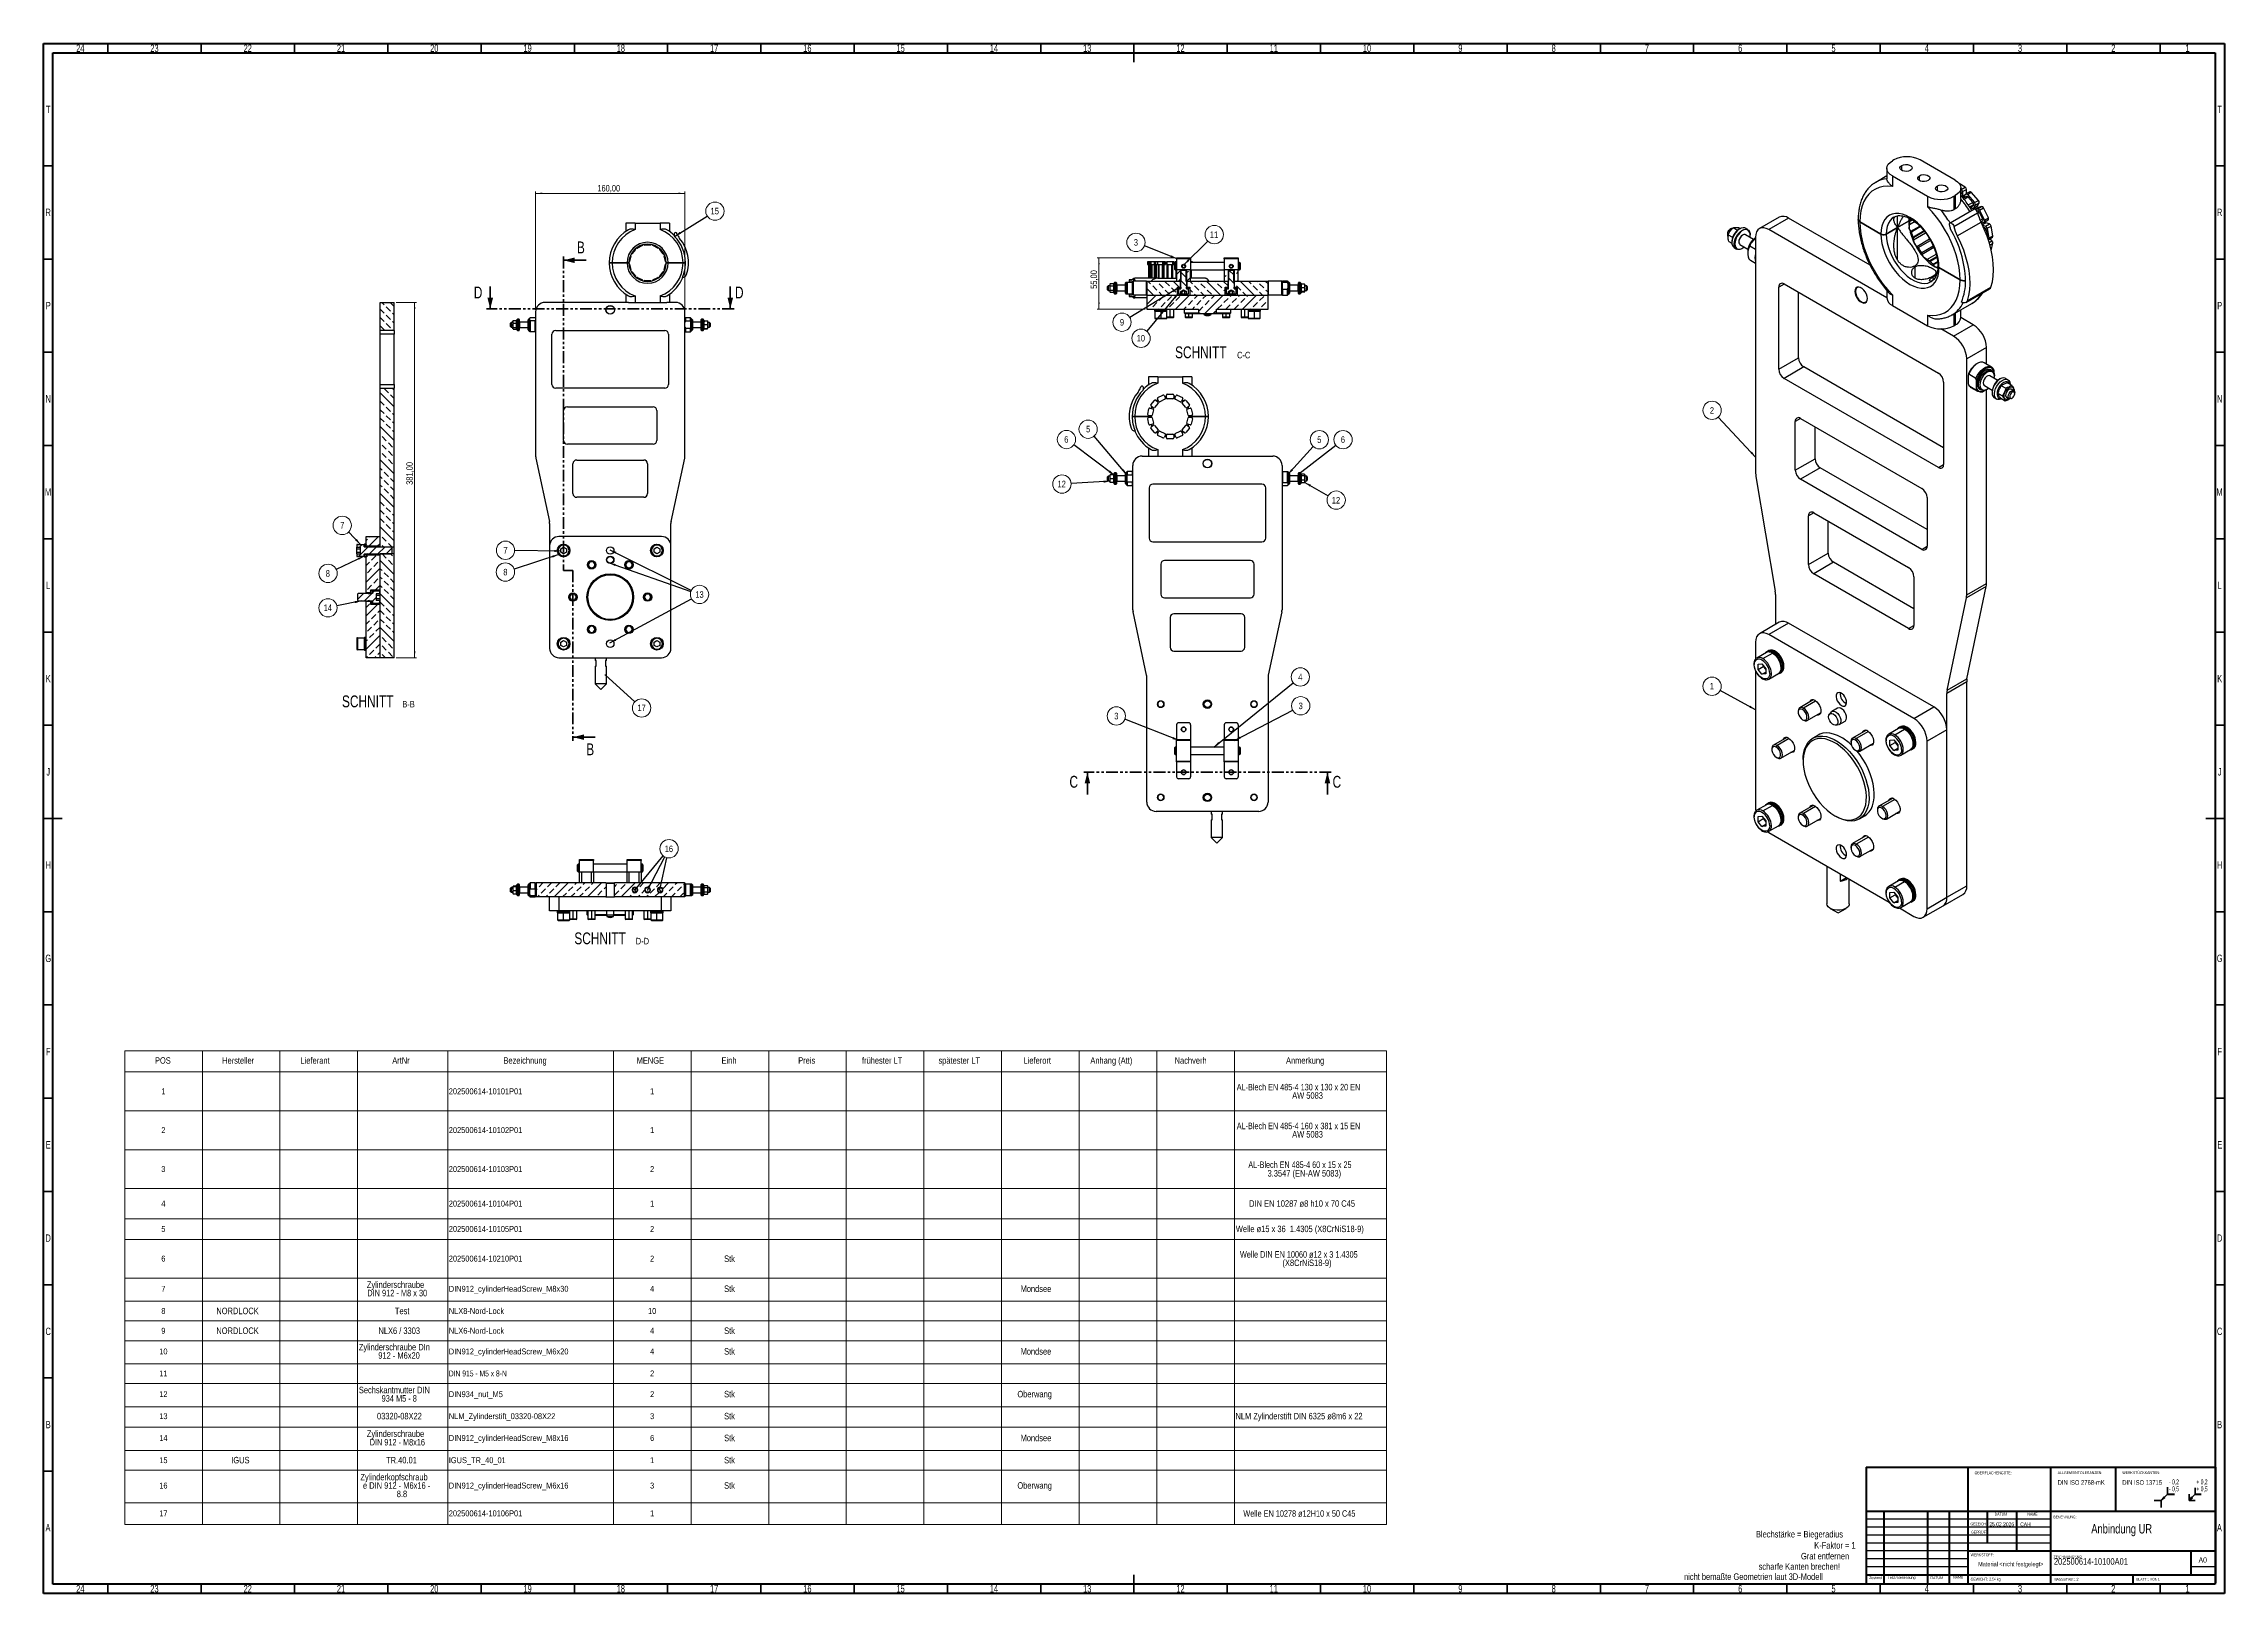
# Model space of a CAD drawing. Header units: millimetres. Extents: x 15 to 1184, y 5 to 836.
import ezdxf

# ---------------------------------------------------------------- set-up
doc = ezdxf.new("R2010")
doc.units = ezdxf.units.MM
doc.header["$PDSIZE"] = -1
doc.linetypes.add('PHANTOM', pattern=[12.7, 6.35, -1.27, 1.27, -1.27, 1.27, -1.27])
doc.styles.add('SLDTEXTSTYLE0', font='TXT', dxfattribs={"width": 0.605})
doc.styles.add('SLDTEXTSTYLE1', font='TXT', dxfattribs={"width": 0.75})
doc.styles.add('SLDTEXTSTYLE10', font='TXT', dxfattribs={"width": 0.7})
doc.styles.add('SLDTEXTSTYLE11', font='TXT', dxfattribs={"width": 0.684211})
doc.styles.add('SLDTEXTSTYLE2', font='TXT', dxfattribs={"width": 0.692308})
doc.styles.add('SLDTEXTSTYLE3', font='TXT', dxfattribs={"width": 0.692857})
doc.styles.add('SLDTEXTSTYLE4', font='TXT', dxfattribs={"width": 0.691667})
doc.styles.add('SLDTEXTSTYLE5', font='TXT', dxfattribs={"width": 0.6875})
doc.styles.add('SLDTEXTSTYLE6', font='TXT', dxfattribs={"width": 0.69697})
doc.styles.add('SLDTEXTSTYLE7', font='TXT', dxfattribs={"width": 0.676471})
doc.styles.add('SLDTEXTSTYLE8', font='TXT', dxfattribs={"width": 0.680556})
doc.styles.add('SLDTEXTSTYLE9', font='TXT', dxfattribs={"width": 0.675})
doc.dimstyles.new('SLDDIMSTYLE0', dxfattribs={"dimtxt": 3.5, "dimasz": 3.556, "dimexe": 0, "dimexo": 0.0625, "dimgap": 0.875, "dimtad": 1, "dimlfac": 2, "dimrnd": 1e-09, "dimzin": 12, "dimdsep": 46, "dimtxsty": 'SLDTEXTSTYLE1', "dimsah": 1, "dimcen": 0.09, "dimadec": 0, "dimazin": 3, "dimtfac": 1, "dimtdec": 3, "dimtofl": 0, "dimtmove": 0, "dimatfit": 3, "dimfxl": 1, "dimfrac": 2, "dimtolj": 1, "dimtzin": 12, "dimarcsym": 0})
doc.dimstyles.new('SLDDIMSTYLE1', dxfattribs={"dimtxt": 0.18, "dimasz": 3.556, "dimexe": 0, "dimexo": 0.0625, "dimgap": 0, "dimtad": 0, "dimtih": 1, "dimtoh": 1, "dimdec": 0, "dimrnd": 1e-09, "dimzin": 0, "dimdsep": 46, "dimtxsty": 'Standard', "dimsah": 1, "dimcen": 0.09, "dimadec": 0, "dimazin": 0, "dimtfac": 3.556, "dimtdec": 0, "dimtofl": 0, "dimtmove": 0, "dimatfit": 3, "dimfxl": 1, "dimfrac": 2, "dimtolj": 1, "dimtzin": 0, "dimarcsym": 0})
doc.dimstyles.new('SLDDIMSTYLE2', dxfattribs={"dimtxt": 0.18, "dimasz": 0.762, "dimexe": 0, "dimexo": 0.0625, "dimgap": 0, "dimtad": 0, "dimtih": 1, "dimtoh": 1, "dimdec": 0, "dimrnd": 1e-09, "dimzin": 0, "dimdsep": 46, "dimtxsty": 'Standard', "dimblk1": 'DOT', "dimblk2": 'DOT', "dimsah": 1, "dimcen": 0.09, "dimadec": 0, "dimazin": 0, "dimtfac": 0.762, "dimtdec": 0, "dimtofl": 0, "dimtmove": 0, "dimatfit": 3, "dimldrblk": 'DOT', "dimfxl": 1, "dimfrac": 2, "dimtolj": 1, "dimtzin": 0, "dimarcsym": 0})
pattern_1 = [(45, (0, 0), (-8.98026, 8.98026), []), (45, (4.49, 0), (-8.98026, 8.98026), [3.175, -1.5875]), (45, (8.98, 0), (-8.98026, 8.98026), [3.175, -1.5875]), (45, (13.47, 0), (-8.98026, 8.98026), [3.175, -1.5875])]
pattern_2 = [(135, (0, 0), (-8.98026, -8.98026), []), (135, (-2e-14, 4.49), (-8.98026, -8.98026), [3.175, -1.5875]), (135, (-3e-14, 8.98), (-8.98026, -8.98026), [3.175, -1.5875]), (135, (-5e-14, 13.47), (-8.98026, -8.98026), [3.175, -1.5875])]

msp = doc.modelspace()

# ---------------------------------------------------------------- texts
at = {"color": 7, "linetype": 'Continuous', "lineweight": 0}
for s, insert, char_height, attachment_point, style in [('24', (34.6701, 835.4998), 3.96875, 2, 'SLDTEXTSTYLE1'), ('23', (74.4201, 835.4998), 3.96875, 2, 'SLDTEXTSTYLE1'), ('22', (124.4201, 835.4998), 3.96875, 2, 'SLDTEXTSTYLE1'), ('21', (174.4201, 835.4998), 3.96875, 2, 'SLDTEXTSTYLE1'), ('20', (224.4201, 835.4998), 3.96875, 2, 'SLDTEXTSTYLE1'), ('19', (274.4201, 835.4998), 3.96875, 2, 'SLDTEXTSTYLE1'), ('18', (324.4201, 835.4998), 3.96875, 2, 'SLDTEXTSTYLE1'), ('17', (374.4201, 835.4998), 3.96875, 2, 'SLDTEXTSTYLE1'), ('16', (424.4201, 835.4998), 3.96875, 2, 'SLDTEXTSTYLE1'), ('15', (474.4201, 835.4998), 3.96875, 2, 'SLDTEXTSTYLE1'), ('14', (524.4201, 835.4998), 3.96875, 2, 'SLDTEXTSTYLE1'), ('13', (574.4201, 835.4998), 3.96875, 2, 'SLDTEXTSTYLE1'), ('12', (624.4201, 835.4998), 3.96875, 2, 'SLDTEXTSTYLE1'), ('11', (674.4201, 835.4998), 3.96875, 2, 'SLDTEXTSTYLE1'), ('10', (724.4201, 835.4998), 3.96875, 2, 'SLDTEXTSTYLE1'), ('9', (774.46, 835.4998), 3.9688, 2, 'SLDTEXTSTYLE1'), ('8', (824.46, 835.4998), 3.9688, 2, 'SLDTEXTSTYLE1'), ('7', (874.46, 835.4998), 3.9688, 2, 'SLDTEXTSTYLE1'), ('6', (924.46, 835.4998), 3.9688, 2, 'SLDTEXTSTYLE1'), ('5', (974.46, 835.4998), 3.9688, 2, 'SLDTEXTSTYLE1'), ('4', (1024.46, 835.4998), 3.9688, 2, 'SLDTEXTSTYLE1'), ('3', (1074.46, 835.4998), 3.9688, 2, 'SLDTEXTSTYLE1'), ('2', (1124.46, 835.4998), 3.9688, 2, 'SLDTEXTSTYLE1'), ('1', (1164.21, 835.4998), 3.9688, 2, 'SLDTEXTSTYLE1'), ('T', (17.4881, 802.6921), 3.9688, 2, 'SLDTEXTSTYLE1'), ('T', (1181.4881, 802.6921), 3.9688, 2, 'SLDTEXTSTYLE1'), ('R', (17.4444, 747.4998), 3.9688, 2, 'SLDTEXTSTYLE1'), ('R', (1181.4444, 747.4998), 3.9688, 2, 'SLDTEXTSTYLE1'), ('P', (17.4848, 697.4998), 3.9688, 2, 'SLDTEXTSTYLE1'), ('P', (1181.4848, 697.4998), 3.9688, 2, 'SLDTEXTSTYLE1'), ('N', (17.4637, 647.4998), 3.9688, 2, 'SLDTEXTSTYLE1'), ('N', (1181.4637, 647.4998), 3.9688, 2, 'SLDTEXTSTYLE1'), ('M', (17.3617, 597.4998), 3.9688, 2, 'SLDTEXTSTYLE1'), ('M', (1181.3617, 597.4998), 3.9688, 2, 'SLDTEXTSTYLE1'), ('L', (17.4545, 547.4998), 3.9688, 2, 'SLDTEXTSTYLE1'), ('L', (1181.4545, 547.4998), 3.9688, 2, 'SLDTEXTSTYLE1'), ('K', (17.4885, 497.4998), 3.9688, 2, 'SLDTEXTSTYLE1'), ('K', (1181.4885, 497.4998), 3.9688, 2, 'SLDTEXTSTYLE1'), ('J', (17.4651, 447.4998), 3.9688, 2, 'SLDTEXTSTYLE1'), ('J', (1181.4651, 447.4998), 3.9688, 2, 'SLDTEXTSTYLE1'), ('H', (17.4904, 397.4998), 3.9688, 2, 'SLDTEXTSTYLE1'), ('H', (1181.4904, 397.4998), 3.9688, 2, 'SLDTEXTSTYLE1'), ('G', (17.4867, 347.4998), 3.9688, 2, 'SLDTEXTSTYLE1'), ('G', (1181.4867, 347.4998), 3.9688, 2, 'SLDTEXTSTYLE1'), ('F', (17.4577, 297.4998), 3.9688, 2, 'SLDTEXTSTYLE1'), ('F', (1181.4577, 297.4998), 3.9688, 2, 'SLDTEXTSTYLE1'), ('E', (17.5078, 247.4998), 3.9688, 2, 'SLDTEXTSTYLE1'), ('E', (1181.5078, 247.4998), 3.9688, 2, 'SLDTEXTSTYLE1'), ('D', (17.4527, 197.4998), 3.9688, 2, 'SLDTEXTSTYLE1'), ('D', (1181.4527, 197.4998), 3.9688, 2, 'SLDTEXTSTYLE1'), ('C', (17.4587, 147.4998), 3.9688, 2, 'SLDTEXTSTYLE1'), ('C', (1181.4587, 147.4998), 3.9688, 2, 'SLDTEXTSTYLE1'), ('B', (17.4706, 97.4998), 3.9688, 2, 'SLDTEXTSTYLE1'), ('B', (1181.4706, 97.4998), 3.9688, 2, 'SLDTEXTSTYLE1'), ('OBERFLÄCHENGÜTE:', (1050.1237, 70.3772), 1.5, 1, 'SLDTEXTSTYLE1'), ('DATUM', (1060.8554, 48.2274), 1.5, 1, 'SLDTEXTSTYLE1'), ('NAME', (1078.4037, 48.2274), 1.5, 1, 'SLDTEXTSTYLE1'), ('A', (17.3397, 42.1921), 3.9688, 2, 'SLDTEXTSTYLE1'), ('Blechstärke = Biegeradius', (932.9067, 38.4866), 3.5, 1, 'SLDTEXTSTYLE1'), ('GEZEICH.', (1047.8951, 42.988), 1.5, 1, 'SLDTEXTSTYLE1'), ('GEPRÜFT', (1048.2185, 38.603), 1.5, 1, 'SLDTEXTSTYLE1'), ('25.02.2026', (1058.0052, 43.1348), 2.11667, 1, 'SLDTEXTSTYLE1'), ('CAH', (1074.5626, 43.1348), 2.11667, 1, 'SLDTEXTSTYLE1'), ('BENENNUNG:', (1092.3102, 46.7058), 1.5, 1, 'SLDTEXTSTYLE1'), ('Anbindung UR', (1128.9445, 42.1425), 5, 2, 'SLDTEXTSTYLE1'), ('A', (1181.3397, 42.1921), 3.9688, 2, 'SLDTEXTSTYLE1'), ('Grat entfernen', (957.0379, 26.7209), 3.5, 1, 'SLDTEXTSTYLE1'), ('K-Faktor = 1', (964.1247, 32.5177), 3.5, 1, 'SLDTEXTSTYLE1'), ('WERKSTOFF:', (1047.9999, 26.4135), 1.5, 1, 'SLDTEXTSTYLE1'), ('ZEICHNUNGSNR.', (1092.428, 25.2961), 1.5, 1, 'SLDTEXTSTYLE1'), ('202500614-10100A01', (1092.6235, 23.8954), 3.5, 1, 'SLDTEXTSTYLE1'), ('A0', (1170.1687, 24.36), 2.91042, 1, 'SLDTEXTSTYLE1'), ('nicht bemaßte Geometrien laut 3D-Modell', (894.3247, 15.7311), 3.5, 1, 'SLDTEXTSTYLE1'), ('scharfe Kanten brechen!', (934.3171, 21.1719), 3.5, 1, 'SLDTEXTSTYLE1'), ('Zustand', (993.6141, 14.1475), 1.5, 1, 'SLDTEXTSTYLE1'), ('Feld / Benennung', (1003.5512, 14.2382), 1.5, 1, 'SLDTEXTSTYLE1'), ('DATUM', (1026.4638, 14.1432), 1.5, 1, 'SLDTEXTSTYLE1'), ('NAME', (1038.6136, 14.3877), 1.5, 1, 'SLDTEXTSTYLE1'), ('GEWICHT: 2.54 kg', (1047.9718, 13.3768), 1.4986, 1, 'SLDTEXTSTYLE1'), ('Material <nicht festgelegt>', (1069.4842, 21.913), 2.38125, 2, 'SLDTEXTSTYLE1'), ('MASSSTAB:1:2', (1092.428, 13.3276), 1.5, 1, 'SLDTEXTSTYLE1'), ('BLATT 1 VON 1', (1136.8323, 13.3276), 1.5, 1, 'SLDTEXTSTYLE2'), ('24', (34.6701, 9.4998), 3.96875, 2, 'SLDTEXTSTYLE1'), ('23', (74.4201, 9.4998), 3.96875, 2, 'SLDTEXTSTYLE1'), ('22', (124.4201, 9.4998), 3.96875, 2, 'SLDTEXTSTYLE1'), ('21', (174.4201, 9.4998), 3.96875, 2, 'SLDTEXTSTYLE1'), ('20', (224.4201, 9.4998), 3.96875, 2, 'SLDTEXTSTYLE1'), ('19', (274.4201, 9.4998), 3.96875, 2, 'SLDTEXTSTYLE1'), ('18', (324.4201, 9.4998), 3.96875, 2, 'SLDTEXTSTYLE1'), ('17', (374.4201, 9.4998), 3.96875, 2, 'SLDTEXTSTYLE1'), ('16', (424.4201, 9.4998), 3.96875, 2, 'SLDTEXTSTYLE1'), ('15', (474.4201, 9.4998), 3.96875, 2, 'SLDTEXTSTYLE1'), ('14', (524.4201, 9.4998), 3.96875, 2, 'SLDTEXTSTYLE1'), ('13', (574.4201, 9.4998), 3.96875, 2, 'SLDTEXTSTYLE1'), ('12', (624.4201, 9.4998), 3.96875, 2, 'SLDTEXTSTYLE1'), ('11', (674.4201, 9.4998), 3.96875, 2, 'SLDTEXTSTYLE1'), ('10', (724.4201, 9.4998), 3.96875, 2, 'SLDTEXTSTYLE1'), ('9', (774.46, 9.4998), 3.9688, 2, 'SLDTEXTSTYLE1'), ('8', (824.46, 9.4998), 3.9688, 2, 'SLDTEXTSTYLE1'), ('7', (874.46, 9.4998), 3.9688, 2, 'SLDTEXTSTYLE1'), ('6', (924.46, 9.4998), 3.9688, 2, 'SLDTEXTSTYLE1'), ('5', (974.46, 9.4998), 3.9688, 2, 'SLDTEXTSTYLE1'), ('4', (1024.46, 9.4998), 3.9688, 2, 'SLDTEXTSTYLE1'), ('3', (1074.46, 9.4998), 3.9688, 2, 'SLDTEXTSTYLE1'), ('2', (1124.46, 9.4998), 3.9688, 2, 'SLDTEXTSTYLE1'), ('1', (1164.21, 9.4998), 3.9688, 2, 'SLDTEXTSTYLE1')]:
    msp.add_mtext(s, dxfattribs=dict(at, insert=insert, char_height=char_height, attachment_point=attachment_point, style=style))
at = {"color": 7, "linetype": 'Continuous', "char_height": 6.35, "attachment_point": 1, "style": 'SLDTEXTSTYLE1'}
for s, insert in [('B', (300.8827, 729.8878)), ('D', (245.5923, 705.7217)), ('D', (385.6048, 705.7217)), ('B', (305.8827, 460.7566)), ('C', (564.8948, 443.3588)), ('C', (705.9523, 443.3588))]:
    msp.add_mtext(s, dxfattribs=dict(at, insert=insert))

# ---------------------------------------------------------------- blocks, each defined once
blk = doc.blocks.new('SW_NOTE_0')
at = {"color": 0, "linetype": 'Continuous', "lineweight": 0, "insert": (0, 4.5), "char_height": 3.5, "attachment_point": 1, "style": 'SLDTEXTSTYLE0'}
blk.add_mtext('+ 0,5', dxfattribs=at)
blk = doc.blocks.new('SW_NOTE_0_1')
at = {"color": 0, "linetype": 'Continuous', "lineweight": 0, "insert": (0, 4.5), "char_height": 3.5, "attachment_point": 1, "style": 'SLDTEXTSTYLE0'}
blk.add_mtext('+ 0,2', dxfattribs=at)
blk = doc.blocks.new('SW_NOTE_0_2')
at = {"color": 0, "linetype": 'Continuous', "lineweight": 0, "insert": (0, 4.5), "char_height": 3.5, "attachment_point": 1, "style": 'SLDTEXTSTYLE0'}
blk.add_mtext('- 0,2', dxfattribs=at)
blk = doc.blocks.new('SW_NOTE_0_3')
at = {"color": 0, "linetype": 'Continuous', "lineweight": 0, "insert": (0, 4.5), "char_height": 3.5, "attachment_point": 1, "style": 'SLDTEXTSTYLE0'}
blk.add_mtext('- 0,5', dxfattribs=at)
blk = doc.blocks.new('Block3')
at = {"linetype": 'Continuous'}
for points in [[(735.4, 277.8), (737.9, 279.6), (737.2, 280.3)], [(755.2, 277.7), (757.6, 279.5), (756.8, 280.3)]]:
    blk.add_hatch(color=7, dxfattribs=at).paths.add_polyline_path(points, flags=0)
at = {"color": 7, "linetype": 'Continuous', "lineweight": 18}
for p, q in [((735.4, 277.8), (739.4, 281.8)), ((739.4, 281.8), (744.9, 281.8)), ((755.2, 277.7), (759, 281.8)), ((759, 281.8), (763.9, 281.8)), ((735.4, 277.8), (737.2, 280.3)), ((735.4, 277.8), (737.9, 279.6)), ((737.2, 280.3), (737.9, 279.6)), ((755.2, 277.7), (756.8, 280.3)), ((755.2, 277.7), (757.6, 279.5)), ((756.8, 280.3), (757.6, 279.5))]:
    blk.add_line(p, q, dxfattribs=at)
at = {"color": 7, "linetype": 'Continuous', "lineweight": 35}
for p, q in [((739.9, 287.3), (739.9, 282.3)), ((739.9, 282.3), (744.9, 282.3)), ((755.2, 277.7), (755.2, 282.3)), ((759.5, 286.7), (759.5, 282.3)), ((759.5, 282.3), (763.9, 282.3)), ((730.4, 277.8), (735.4, 277.8)), ((735.4, 277.8), (735.4, 272.8)), ((759.5, 277.7), (755.2, 277.7))]:
    blk.add_line(p, q, dxfattribs=at)
at = {"color": 7, "linetype": 'Continuous', "lineweight": 0}
for p in [(737.6, 279.9), (757.2, 279.9)]:
    blk.add_point(p, dxfattribs=at)
for name, p in [('SW_NOTE_0_2', (740.9, 288.3)), ('SW_NOTE_0_3', (740.9, 283.3)), ('SW_NOTE_0_1', (760.5, 288.3)), ('SW_NOTE_0', (760.5, 283.3))]:
    blk.add_blockref(name, p, dxfattribs=at)
blk = doc.blocks.new('SW_NOTE_0_4')
at = {"color": 0, "linetype": 'Continuous', "lineweight": 0, "attachment_point": 1, "style": 'SLDTEXTSTYLE1'}
for s, insert, char_height in [('WERKSTÜCKKANTEN:', (0, 1.9), 1.5), ('DIN ISO 13715', (0, -2.8), 2.5)]:
    blk.add_mtext(s, dxfattribs=dict(at, insert=insert, char_height=char_height))
blk = doc.blocks.new('SW_NOTE_0_5')
at = {"color": 0, "linetype": 'Continuous', "lineweight": 0, "attachment_point": 1, "style": 'SLDTEXTSTYLE1'}
for s, insert, char_height in [('ALLGEMEINTOLERANZEN:', (0, 1.9), 1.5), ('DIN ISO 2768-mK', (0, -2.8), 2.5)]:
    blk.add_mtext(s, dxfattribs=dict(at, insert=insert, char_height=char_height))
blk = doc.blocks.new('SW_TABLEANNOTATION_0')
at = {"color": 0, "linetype": 'Continuous', "lineweight": 18}
for p, q in [((0, 0), (0, -11.4)), ((0, 0), (41.6, 0)), ((41.6, 0), (41.6, -11.4)), ((41.6, 0), (83.2, 0)), ((83.2, 0), (83.2, -11.4)), ((83.2, 0), (124.8, 0)), ((124.8, 0), (124.8, -11.4)), ((124.8, 0), (173.2, 0)), ((173.2, 0), (173.2, -11.4)), ((173.2, 0), (262, 0)), ((262, 0), (262, -11.4)), ((262, 0), (303.6, 0)), ((303.6, 0), (303.6, -11.4)), ((303.6, 0), (345.2, 0)), ((345.2, 0), (345.2, -11.4)), ((345.2, 0), (386.8, 0)), ((386.8, 0), (386.8, -11.4)), ((386.8, 0), (428.4, 0)), ((428.4, 0), (428.4, -11.4)), ((428.4, 0), (470, 0)), ((470, 0), (470, -11.4)), ((470, 0), (511.6, 0)), ((511.6, 0), (511.6, -11.4)), ((511.6, 0), (553.2, 0)), ((553.2, 0), (553.2, -11.4)), ((553.2, 0), (594.8, 0)), ((594.8, 0), (594.8, -11.4)), ((594.8, 0), (676.4, 0)), ((676.4, 0), (676.4, -11.4)), ((0, -11.4), (41.6, -11.4)), ((0, -11.4), (0, -32.3)), ((41.6, -11.4), (83.2, -11.4)), ((41.6, -11.4), (41.6, -32.3)), ((83.2, -11.4), (124.8, -11.4)), ((83.2, -11.4), (83.2, -32.3)), ((124.8, -11.4), (173.2, -11.4)), ((124.8, -11.4), (124.8, -32.3)), ((173.2, -11.4), (262, -11.4)), ((173.2, -11.4), (173.2, -32.3)), ((262, -11.4), (303.6, -11.4)), ((262, -11.4), (262, -32.3)), ((303.6, -11.4), (345.2, -11.4)), ((303.6, -11.4), (303.6, -32.3)), ((345.2, -11.4), (386.8, -11.4)), ((345.2, -11.4), (345.2, -32.3)), ((386.8, -11.4), (428.4, -11.4)), ((386.8, -11.4), (386.8, -32.3)), ((428.4, -11.4), (470, -11.4)), ((428.4, -11.4), (428.4, -32.3)), ((470, -11.4), (511.6, -11.4)), ((470, -11.4), (470, -32.3)), ((511.6, -11.4), (553.2, -11.4)), ((511.6, -11.4), (511.6, -32.3)), ((553.2, -11.4), (594.8, -11.4)), ((553.2, -11.4), (553.2, -32.3)), ((594.8, -11.4), (676.4, -11.4)), ((594.8, -11.4), (594.8, -32.3)), ((676.4, -11.4), (676.4, -32.3)), ((0, -32.3), (0, -53.1)), ((0, -32.3), (41.6, -32.3)), ((41.6, -32.3), (41.6, -53.1)), ((41.6, -32.3), (83.2, -32.3)), ((83.2, -32.3), (83.2, -53.1)), ((83.2, -32.3), (124.8, -32.3)), ((124.8, -32.3), (124.8, -53.1)), ((124.8, -32.3), (173.2, -32.3)), ((173.2, -32.3), (173.2, -53.1)), ((173.2, -32.3), (262, -32.3)), ((262, -32.3), (262, -53.1)), ((262, -32.3), (303.6, -32.3)), ((303.6, -32.3), (303.6, -53.1)), ((303.6, -32.3), (345.2, -32.3)), ((345.2, -32.3), (345.2, -53.1)), ((345.2, -32.3), (386.8, -32.3)), ((386.8, -32.3), (386.8, -53.1)), ((386.8, -32.3), (428.4, -32.3)), ((428.4, -32.3), (428.4, -53.1)), ((428.4, -32.3), (470, -32.3)), ((470, -32.3), (470, -53.1)), ((470, -32.3), (511.6, -32.3)), ((511.6, -32.3), (511.6, -53.1)), ((511.6, -32.3), (553.2, -32.3)), ((553.2, -32.3), (553.2, -53.1)), ((553.2, -32.3), (594.8, -32.3)), ((594.8, -32.3), (594.8, -53.1)), ((594.8, -32.3), (676.4, -32.3)), ((676.4, -32.3), (676.4, -53.1)), ((0, -53.1), (0, -73.9)), ((0, -53.1), (41.6, -53.1)), ((41.6, -53.1), (41.6, -73.9)), ((41.6, -53.1), (83.2, -53.1)), ((83.2, -53.1), (83.2, -73.9)), ((83.2, -53.1), (124.8, -53.1)), ((124.8, -53.1), (124.8, -73.9)), ((124.8, -53.1), (173.2, -53.1)), ((173.2, -53.1), (173.2, -73.9)), ((173.2, -53.1), (262, -53.1)), ((262, -53.1), (262, -73.9)), ((262, -53.1), (303.6, -53.1)), ((303.6, -53.1), (303.6, -73.9)), ((303.6, -53.1), (345.2, -53.1)), ((345.2, -53.1), (345.2, -73.9)), ((345.2, -53.1), (386.8, -53.1)), ((386.8, -53.1), (386.8, -73.9)), ((386.8, -53.1), (428.4, -53.1)), ((428.4, -53.1), (428.4, -73.9)), ((428.4, -53.1), (470, -53.1)), ((470, -53.1), (470, -73.9)), ((470, -53.1), (511.6, -53.1)), ((511.6, -53.1), (511.6, -73.9)), ((511.6, -53.1), (553.2, -53.1)), ((553.2, -53.1), (553.2, -73.9)), ((553.2, -53.1), (594.8, -53.1)), ((594.8, -53.1), (594.8, -73.9)), ((594.8, -53.1), (676.4, -53.1)), ((676.4, -53.1), (676.4, -73.9)), ((0, -73.9), (0, -90.1)), ((0, -73.9), (41.6, -73.9)), ((41.6, -73.9), (41.6, -90.1)), ((41.6, -73.9), (83.2, -73.9)), ((83.2, -73.9), (83.2, -90.1)), ((83.2, -73.9), (124.8, -73.9)), ((124.8, -73.9), (124.8, -90.1)), ((124.8, -73.9), (173.2, -73.9)), ((173.2, -73.9), (173.2, -90.1)), ((173.2, -73.9), (262, -73.9)), ((262, -73.9), (262, -90.1)), ((262, -73.9), (303.6, -73.9)), ((303.6, -73.9), (303.6, -90.1)), ((303.6, -73.9), (345.2, -73.9)), ((345.2, -73.9), (345.2, -90.1)), ((345.2, -73.9), (386.8, -73.9)), ((386.8, -73.9), (386.8, -90.1)), ((386.8, -73.9), (428.4, -73.9)), ((428.4, -73.9), (428.4, -90.1)), ((428.4, -73.9), (470, -73.9)), ((470, -73.9), (470, -90.1)), ((470, -73.9), (511.6, -73.9)), ((511.6, -73.9), (511.6, -90.1)), ((511.6, -73.9), (553.2, -73.9)), ((553.2, -73.9), (553.2, -90.1)), ((553.2, -73.9), (594.8, -73.9)), ((594.8, -73.9), (594.8, -90.1)), ((594.8, -73.9), (676.4, -73.9)), ((676.4, -73.9), (676.4, -90.1)), ((0, -90.1), (0, -101.2)), ((0, -90.1), (41.6, -90.1)), ((41.6, -90.1), (41.6, -101.2)), ((41.6, -90.1), (83.2, -90.1)), ((83.2, -90.1), (83.2, -101.2)), ((83.2, -90.1), (124.8, -90.1)), ((124.8, -90.1), (124.8, -101.2)), ((124.8, -90.1), (173.2, -90.1)), ((173.2, -90.1), (173.2, -101.2)), ((173.2, -90.1), (262, -90.1)), ((262, -90.1), (262, -101.2)), ((262, -90.1), (303.6, -90.1)), ((303.6, -90.1), (303.6, -101.2)), ((303.6, -90.1), (345.2, -90.1)), ((345.2, -90.1), (345.2, -101.2)), ((345.2, -90.1), (386.8, -90.1)), ((386.8, -90.1), (386.8, -101.2)), ((386.8, -90.1), (428.4, -90.1)), ((428.4, -90.1), (428.4, -101.2)), ((428.4, -90.1), (470, -90.1)), ((470, -90.1), (470, -101.2)), ((470, -90.1), (511.6, -90.1)), ((511.6, -90.1), (511.6, -101.2)), ((511.6, -90.1), (553.2, -90.1)), ((553.2, -90.1), (553.2, -101.2)), ((553.2, -90.1), (594.8, -90.1)), ((594.8, -90.1), (594.8, -101.2)), ((594.8, -90.1), (676.4, -90.1)), ((676.4, -90.1), (676.4, -101.2)), ((0, -101.2), (0, -122)), ((0, -101.2), (41.6, -101.2)), ((41.6, -101.2), (41.6, -122)), ((41.6, -101.2), (83.2, -101.2)), ((83.2, -101.2), (83.2, -122)), ((83.2, -101.2), (124.8, -101.2)), ((124.8, -101.2), (124.8, -122)), ((124.8, -101.2), (173.2, -101.2)), ((173.2, -101.2), (173.2, -122)), ((173.2, -101.2), (262, -101.2)), ((262, -101.2), (262, -122)), ((262, -101.2), (303.6, -101.2)), ((303.6, -101.2), (303.6, -122)), ((303.6, -101.2), (345.2, -101.2)), ((345.2, -101.2), (345.2, -122)), ((345.2, -101.2), (386.8, -101.2)), ((386.8, -101.2), (386.8, -122)), ((386.8, -101.2), (428.4, -101.2)), ((428.4, -101.2), (428.4, -122)), ((428.4, -101.2), (470, -101.2)), ((470, -101.2), (470, -122)), ((470, -101.2), (511.6, -101.2)), ((511.6, -101.2), (511.6, -122)), ((511.6, -101.2), (553.2, -101.2)), ((553.2, -101.2), (553.2, -122)), ((553.2, -101.2), (594.8, -101.2)), ((594.8, -101.2), (594.8, -122)), ((594.8, -101.2), (676.4, -101.2)), ((676.4, -101.2), (676.4, -122)), ((0, -122), (0, -134.4)), ((0, -122), (41.6, -122)), ((41.6, -122), (41.6, -134.4)), ((41.6, -122), (83.2, -122)), ((83.2, -122), (83.2, -134.4)), ((83.2, -122), (124.8, -122)), ((124.8, -122), (124.8, -134.4)), ((124.8, -122), (173.2, -122)), ((173.2, -122), (173.2, -134.4)), ((173.2, -122), (262, -122)), ((262, -122), (262, -134.4)), ((262, -122), (303.6, -122)), ((303.6, -122), (303.6, -134.4)), ((303.6, -122), (345.2, -122)), ((345.2, -122), (345.2, -134.4)), ((345.2, -122), (386.8, -122)), ((386.8, -122), (386.8, -134.4)), ((386.8, -122), (428.4, -122)), ((428.4, -122), (428.4, -134.4)), ((428.4, -122), (470, -122)), ((470, -122), (470, -134.4)), ((470, -122), (511.6, -122)), ((511.6, -122), (511.6, -134.4)), ((511.6, -122), (553.2, -122)), ((553.2, -122), (553.2, -134.4)), ((553.2, -122), (594.8, -122)), ((594.8, -122), (594.8, -134.4)), ((594.8, -122), (676.4, -122)), ((676.4, -122), (676.4, -134.4)), ((0, -134.4), (0, -144.9)), ((0, -134.4), (41.6, -134.4)), ((41.6, -134.4), (41.6, -144.9)), ((41.6, -134.4), (83.2, -134.4)), ((83.2, -134.4), (83.2, -144.9)), ((83.2, -134.4), (124.8, -134.4)), ((124.8, -134.4), (124.8, -144.9)), ((124.8, -134.4), (173.2, -134.4)), ((173.2, -134.4), (173.2, -144.9)), ((173.2, -134.4), (262, -134.4)), ((262, -134.4), (262, -144.9)), ((262, -134.4), (303.6, -134.4)), ((303.6, -134.4), (303.6, -144.9)), ((303.6, -134.4), (345.2, -134.4)), ((345.2, -134.4), (345.2, -144.9)), ((345.2, -134.4), (386.8, -134.4)), ((386.8, -134.4), (386.8, -144.9)), ((386.8, -134.4), (428.4, -134.4)), ((428.4, -134.4), (428.4, -144.9)), ((428.4, -134.4), (470, -134.4)), ((470, -134.4), (470, -144.9)), ((470, -134.4), (511.6, -134.4)), ((511.6, -134.4), (511.6, -144.9)), ((511.6, -134.4), (553.2, -134.4)), ((553.2, -134.4), (553.2, -144.9)), ((553.2, -134.4), (594.8, -134.4)), ((594.8, -134.4), (594.8, -144.9)), ((594.8, -134.4), (676.4, -134.4)), ((676.4, -134.4), (676.4, -144.9)), ((0, -144.9), (0, -155.5)), ((0, -144.9), (41.6, -144.9)), ((41.6, -144.9), (41.6, -155.5)), ((41.6, -144.9), (83.2, -144.9)), ((83.2, -144.9), (83.2, -155.5)), ((83.2, -144.9), (124.8, -144.9)), ((124.8, -144.9), (124.8, -155.5)), ((124.8, -144.9), (173.2, -144.9)), ((173.2, -144.9), (173.2, -155.5)), ((173.2, -144.9), (262, -144.9)), ((262, -144.9), (262, -155.5)), ((262, -144.9), (303.6, -144.9)), ((303.6, -144.9), (303.6, -155.5)), ((303.6, -144.9), (345.2, -144.9)), ((345.2, -144.9), (345.2, -155.5)), ((345.2, -144.9), (386.8, -144.9)), ((386.8, -144.9), (386.8, -155.5)), ((386.8, -144.9), (428.4, -144.9)), ((428.4, -144.9), (428.4, -155.5)), ((428.4, -144.9), (470, -144.9)), ((470, -144.9), (470, -155.5)), ((470, -144.9), (511.6, -144.9)), ((511.6, -144.9), (511.6, -155.5)), ((511.6, -144.9), (553.2, -144.9)), ((553.2, -144.9), (553.2, -155.5)), ((553.2, -144.9), (594.8, -144.9)), ((594.8, -144.9), (594.8, -155.5)), ((594.8, -144.9), (676.4, -144.9)), ((676.4, -144.9), (676.4, -155.5)), ((0, -155.5), (0, -167.9)), ((0, -155.5), (41.6, -155.5)), ((41.6, -155.5), (41.6, -167.9)), ((41.6, -155.5), (83.2, -155.5)), ((83.2, -155.5), (83.2, -167.9)), ((83.2, -155.5), (124.8, -155.5)), ((124.8, -155.5), (124.8, -167.9)), ((124.8, -155.5), (173.2, -155.5)), ((173.2, -155.5), (173.2, -167.9)), ((173.2, -155.5), (262, -155.5)), ((262, -155.5), (262, -167.9)), ((262, -155.5), (303.6, -155.5)), ((303.6, -155.5), (303.6, -167.9)), ((303.6, -155.5), (345.2, -155.5)), ((345.2, -155.5), (345.2, -167.9)), ((345.2, -155.5), (386.8, -155.5)), ((386.8, -155.5), (386.8, -167.9)), ((386.8, -155.5), (428.4, -155.5)), ((428.4, -155.5), (428.4, -167.9)), ((428.4, -155.5), (470, -155.5)), ((470, -155.5), (470, -167.9)), ((470, -155.5), (511.6, -155.5)), ((511.6, -155.5), (511.6, -167.9)), ((511.6, -155.5), (553.2, -155.5)), ((553.2, -155.5), (553.2, -167.9)), ((553.2, -155.5), (594.8, -155.5)), ((594.8, -155.5), (594.8, -167.9)), ((594.8, -155.5), (676.4, -155.5)), ((676.4, -155.5), (676.4, -167.9)), ((0, -167.9), (0, -178.5)), ((0, -167.9), (41.6, -167.9)), ((41.6, -167.9), (41.6, -178.5)), ((41.6, -167.9), (83.2, -167.9)), ((83.2, -167.9), (83.2, -178.5)), ((83.2, -167.9), (124.8, -167.9)), ((124.8, -167.9), (124.8, -178.5)), ((124.8, -167.9), (173.2, -167.9)), ((173.2, -167.9), (173.2, -178.5)), ((173.2, -167.9), (262, -167.9)), ((262, -167.9), (262, -178.5)), ((262, -167.9), (303.6, -167.9)), ((303.6, -167.9), (303.6, -178.5)), ((303.6, -167.9), (345.2, -167.9)), ((345.2, -167.9), (345.2, -178.5)), ((345.2, -167.9), (386.8, -167.9)), ((386.8, -167.9), (386.8, -178.5)), ((386.8, -167.9), (428.4, -167.9)), ((428.4, -167.9), (428.4, -178.5)), ((428.4, -167.9), (470, -167.9)), ((470, -167.9), (470, -178.5)), ((470, -167.9), (511.6, -167.9)), ((511.6, -167.9), (511.6, -178.5)), ((511.6, -167.9), (553.2, -167.9)), ((553.2, -167.9), (553.2, -178.5)), ((553.2, -167.9), (594.8, -167.9)), ((594.8, -167.9), (594.8, -178.5)), ((594.8, -167.9), (676.4, -167.9)), ((676.4, -167.9), (676.4, -178.5)), ((0, -178.5), (0, -190.9)), ((0, -178.5), (41.6, -178.5)), ((41.6, -178.5), (41.6, -190.9)), ((41.6, -178.5), (83.2, -178.5)), ((83.2, -178.5), (83.2, -190.9)), ((83.2, -178.5), (124.8, -178.5)), ((124.8, -178.5), (124.8, -190.9)), ((124.8, -178.5), (173.2, -178.5)), ((173.2, -178.5), (173.2, -190.9)), ((173.2, -178.5), (262, -178.5)), ((262, -178.5), (262, -190.9)), ((262, -178.5), (303.6, -178.5)), ((303.6, -178.5), (303.6, -190.9)), ((303.6, -178.5), (345.2, -178.5)), ((345.2, -178.5), (345.2, -190.9)), ((345.2, -178.5), (386.8, -178.5)), ((386.8, -178.5), (386.8, -190.9)), ((386.8, -178.5), (428.4, -178.5)), ((428.4, -178.5), (428.4, -190.9)), ((428.4, -178.5), (470, -178.5)), ((470, -178.5), (470, -190.9)), ((470, -178.5), (511.6, -178.5)), ((511.6, -178.5), (511.6, -190.9)), ((511.6, -178.5), (553.2, -178.5)), ((553.2, -178.5), (553.2, -190.9)), ((553.2, -178.5), (594.8, -178.5)), ((594.8, -178.5), (594.8, -190.9)), ((594.8, -178.5), (676.4, -178.5)), ((676.4, -178.5), (676.4, -190.9)), ((0, -190.9), (0, -201.9)), ((0, -190.9), (41.6, -190.9)), ((41.6, -190.9), (41.6, -201.9)), ((41.6, -190.9), (83.2, -190.9)), ((83.2, -190.9), (83.2, -201.9)), ((83.2, -190.9), (124.8, -190.9)), ((124.8, -190.9), (124.8, -201.9)), ((124.8, -190.9), (173.2, -190.9)), ((173.2, -190.9), (173.2, -201.9)), ((173.2, -190.9), (262, -190.9)), ((262, -190.9), (262, -201.9)), ((262, -190.9), (303.6, -190.9)), ((303.6, -190.9), (303.6, -201.9)), ((303.6, -190.9), (345.2, -190.9)), ((345.2, -190.9), (345.2, -201.9)), ((345.2, -190.9), (386.8, -190.9)), ((386.8, -190.9), (386.8, -201.9)), ((386.8, -190.9), (428.4, -190.9)), ((428.4, -190.9), (428.4, -201.9)), ((428.4, -190.9), (470, -190.9)), ((470, -190.9), (470, -201.9)), ((470, -190.9), (511.6, -190.9)), ((511.6, -190.9), (511.6, -201.9)), ((511.6, -190.9), (553.2, -190.9)), ((553.2, -190.9), (553.2, -201.9)), ((553.2, -190.9), (594.8, -190.9)), ((594.8, -190.9), (594.8, -201.9)), ((594.8, -190.9), (676.4, -190.9)), ((676.4, -190.9), (676.4, -201.9)), ((0, -201.9), (0, -214.3)), ((0, -201.9), (41.6, -201.9)), ((41.6, -201.9), (41.6, -214.3)), ((41.6, -201.9), (83.2, -201.9)), ((83.2, -201.9), (83.2, -214.3)), ((83.2, -201.9), (124.8, -201.9)), ((124.8, -201.9), (124.8, -214.3)), ((124.8, -201.9), (173.2, -201.9)), ((173.2, -201.9), (173.2, -214.3)), ((173.2, -201.9), (262, -201.9)), ((262, -201.9), (262, -214.3)), ((262, -201.9), (303.6, -201.9)), ((303.6, -201.9), (303.6, -214.3)), ((303.6, -201.9), (345.2, -201.9)), ((345.2, -201.9), (345.2, -214.3)), ((345.2, -201.9), (386.8, -201.9)), ((386.8, -201.9), (386.8, -214.3)), ((386.8, -201.9), (428.4, -201.9)), ((428.4, -201.9), (428.4, -214.3)), ((428.4, -201.9), (470, -201.9)), ((470, -201.9), (470, -214.3)), ((470, -201.9), (511.6, -201.9)), ((511.6, -201.9), (511.6, -214.3)), ((511.6, -201.9), (553.2, -201.9)), ((553.2, -201.9), (553.2, -214.3)), ((553.2, -201.9), (594.8, -201.9)), ((594.8, -201.9), (594.8, -214.3)), ((594.8, -201.9), (676.4, -201.9)), ((676.4, -201.9), (676.4, -214.3)), ((0, -214.3), (0, -224.9)), ((0, -214.3), (41.6, -214.3)), ((41.6, -214.3), (41.6, -224.9)), ((41.6, -214.3), (83.2, -214.3)), ((83.2, -214.3), (83.2, -224.9)), ((83.2, -214.3), (124.8, -214.3)), ((124.8, -214.3), (124.8, -224.9)), ((124.8, -214.3), (173.2, -214.3)), ((173.2, -214.3), (173.2, -224.9)), ((173.2, -214.3), (262, -214.3)), ((262, -214.3), (262, -224.9)), ((262, -214.3), (303.6, -214.3)), ((303.6, -214.3), (303.6, -224.9)), ((303.6, -214.3), (345.2, -214.3)), ((345.2, -214.3), (345.2, -224.9)), ((345.2, -214.3), (386.8, -214.3)), ((386.8, -214.3), (386.8, -224.9)), ((386.8, -214.3), (428.4, -214.3)), ((428.4, -214.3), (428.4, -224.9)), ((428.4, -214.3), (470, -214.3)), ((470, -214.3), (470, -224.9)), ((470, -214.3), (511.6, -214.3)), ((511.6, -214.3), (511.6, -224.9)), ((511.6, -214.3), (553.2, -214.3)), ((553.2, -214.3), (553.2, -224.9)), ((553.2, -214.3), (594.8, -214.3)), ((594.8, -214.3), (594.8, -224.9)), ((594.8, -214.3), (676.4, -214.3)), ((676.4, -214.3), (676.4, -224.9)), ((0, -224.9), (0, -242.4)), ((0, -224.9), (41.6, -224.9)), ((41.6, -224.9), (41.6, -242.4)), ((41.6, -224.9), (83.2, -224.9)), ((83.2, -224.9), (83.2, -242.4)), ((83.2, -224.9), (124.8, -224.9)), ((124.8, -224.9), (124.8, -242.4)), ((124.8, -224.9), (173.2, -224.9)), ((173.2, -224.9), (173.2, -242.4)), ((173.2, -224.9), (262, -224.9)), ((262, -224.9), (262, -242.4)), ((262, -224.9), (303.6, -224.9)), ((303.6, -224.9), (303.6, -242.4)), ((303.6, -224.9), (345.2, -224.9)), ((345.2, -224.9), (345.2, -242.4)), ((345.2, -224.9), (386.8, -224.9)), ((386.8, -224.9), (386.8, -242.4)), ((386.8, -224.9), (428.4, -224.9)), ((428.4, -224.9), (428.4, -242.4)), ((428.4, -224.9), (470, -224.9)), ((470, -224.9), (470, -242.4)), ((470, -224.9), (511.6, -224.9)), ((511.6, -224.9), (511.6, -242.4)), ((511.6, -224.9), (553.2, -224.9)), ((553.2, -224.9), (553.2, -242.4)), ((553.2, -224.9), (594.8, -224.9)), ((594.8, -224.9), (594.8, -242.4)), ((594.8, -224.9), (676.4, -224.9)), ((676.4, -224.9), (676.4, -242.4)), ((0, -242.4), (0, -254)), ((0, -242.4), (41.6, -242.4)), ((41.6, -242.4), (41.6, -254)), ((41.6, -242.4), (83.2, -242.4)), ((83.2, -242.4), (83.2, -254)), ((83.2, -242.4), (124.8, -242.4)), ((124.8, -242.4), (124.8, -254)), ((124.8, -242.4), (173.2, -242.4)), ((173.2, -242.4), (173.2, -254)), ((173.2, -242.4), (262, -242.4)), ((262, -242.4), (262, -254)), ((262, -242.4), (303.6, -242.4)), ((303.6, -242.4), (303.6, -254)), ((303.6, -242.4), (345.2, -242.4)), ((345.2, -242.4), (345.2, -254)), ((345.2, -242.4), (386.8, -242.4)), ((386.8, -242.4), (386.8, -254)), ((386.8, -242.4), (428.4, -242.4)), ((428.4, -242.4), (428.4, -254)), ((428.4, -242.4), (470, -242.4)), ((470, -242.4), (470, -254)), ((470, -242.4), (511.6, -242.4)), ((511.6, -242.4), (511.6, -254)), ((511.6, -242.4), (553.2, -242.4)), ((553.2, -242.4), (553.2, -254)), ((553.2, -242.4), (594.8, -242.4)), ((594.8, -242.4), (594.8, -254)), ((594.8, -242.4), (676.4, -242.4)), ((676.4, -242.4), (676.4, -254)), ((0, -254), (41.6, -254)), ((41.6, -254), (83.2, -254)), ((83.2, -254), (124.8, -254)), ((124.8, -254), (173.2, -254)), ((173.2, -254), (262, -254)), ((262, -254), (303.6, -254)), ((303.6, -254), (345.2, -254)), ((345.2, -254), (386.8, -254)), ((386.8, -254), (428.4, -254)), ((428.4, -254), (470, -254)), ((470, -254), (511.6, -254)), ((511.6, -254), (553.2, -254)), ((553.2, -254), (594.8, -254)), ((594.8, -254), (676.4, -254))]:
    blk.add_line(p, q, dxfattribs=at)
at = {"color": 0, "linetype": 'Continuous', "lineweight": 0, "attachment_point": 1}
for s, insert, char_height, style in [('POS', (16.2, -3.5), 3.5, 'SLDTEXTSTYLE1'), ('Hersteller', (52.2, -3.5), 3.5, 'SLDTEXTSTYLE1'), ('Lieferant', (94.2, -3.5), 3.5, 'SLDTEXTSTYLE1'), ('ArtNr', (143.4, -3.5), 3.5, 'SLDTEXTSTYLE1'), ('Bezeichnung', (203, -3.5), 3.5, 'SLDTEXTSTYLE1'), ('MENGE', (274.4, -3.5), 3.5, 'SLDTEXTSTYLE1'), ('Einh', (319.9, -3.5), 3.5, 'SLDTEXTSTYLE1'), ('Preis', (361, -3.5), 3.5, 'SLDTEXTSTYLE1'), ('frühester LT', (395.2, -3.5), 3.5, 'SLDTEXTSTYLE1'), ('spätester LT', (436.2, -3.5), 3.5, 'SLDTEXTSTYLE1'), ('Lieferort', (481.8, -3.5), 3.5, 'SLDTEXTSTYLE1'), ('Anhang (Att)', (517.6, -3.5), 3.5, 'SLDTEXTSTYLE1'), ('Nachverh', (562.8, -3.5), 3.5, 'SLDTEXTSTYLE1'), ('Anmerkung', (622.5, -3.5), 3.5, 'SLDTEXTSTYLE1'), ('1', (19.6, -20.2), 3.17, 'SLDTEXTSTYLE1'), ('202500614-10101P01', (173.7, -20.2), 3.175, 'SLDTEXTSTYLE1'), ('1', (281.6, -20.2), 3.17, 'SLDTEXTSTYLE1'), ('AL-Blech EN 485-4 130 x 130 x 20 EN', (596.1, -17.8), 3.5, 'SLDTEXTSTYLE3'), ('AW 5083', (625.8, -22.3), 3.5, 'SLDTEXTSTYLE1'), ('2', (19.6, -41), 3.17, 'SLDTEXTSTYLE1'), ('202500614-10102P01', (173.7, -41), 3.175, 'SLDTEXTSTYLE1'), ('1', (281.6, -41), 3.17, 'SLDTEXTSTYLE1'), ('AL-Blech EN 485-4 160 x 381 x 15 EN', (596.1, -38.6), 3.5, 'SLDTEXTSTYLE3'), ('AW 5083', (625.8, -43.1), 3.5, 'SLDTEXTSTYLE1'), ('3', (19.6, -61.9), 3.17, 'SLDTEXTSTYLE1'), ('202500614-10103P01', (173.7, -61.9), 3.175, 'SLDTEXTSTYLE1'), ('2', (281.6, -61.9), 3.17, 'SLDTEXTSTYLE1'), ('AL-Blech EN 485-4 60 x 15 x 25', (602.3, -59.4), 3.5, 'SLDTEXTSTYLE4'), ('3.3547 (EN-AW 5083)', (612.6, -64), 3.5, 'SLDTEXTSTYLE1'), ('4', (19.6, -80.4), 3.17, 'SLDTEXTSTYLE1'), ('202500614-10104P01', (173.7, -80.4), 3.175, 'SLDTEXTSTYLE1'), ('1', (281.6, -80.4), 3.17, 'SLDTEXTSTYLE1'), ('DIN EN 10287 ø8 h10 x 70 C45', (602.7, -80.2), 3.5, 'SLDTEXTSTYLE5'), ('5', (19.6, -94), 3.17, 'SLDTEXTSTYLE1'), ('202500614-10105P01', (173.7, -94), 3.175, 'SLDTEXTSTYLE1'), ('2', (281.6, -94), 3.17, 'SLDTEXTSTYLE1'), ('Welle ø15 x 36  1.4305 (X8CrNiS18-9)', (595.6, -93.8), 3.5, 'SLDTEXTSTYLE1'), ('6', (19.6, -109.9), 3.17, 'SLDTEXTSTYLE1'), ('202500614-10210P01', (173.7, -109.9), 3.175, 'SLDTEXTSTYLE1'), ('2', (281.6, -109.9), 3.17, 'SLDTEXTSTYLE1'), ('Stk', (321.3, -109.8), 3.5, 'SLDTEXTSTYLE1'), ('Welle DIN EN 10060 ø12 x 3 1.4305', (597.8, -107.5), 3.5, 'SLDTEXTSTYLE6'), ('(X8CrNiS18-9)', (620.6, -112), 3.5, 'SLDTEXTSTYLE1'), ('7', (19.6, -126.1), 3.17, 'SLDTEXTSTYLE1'), ('Zylinderschraube', (129.8, -123.7), 3.5, 'SLDTEXTSTYLE1'), ('DIN 912 - M8 x 30', (130, -128.2), 3.5, 'SLDTEXTSTYLE7'), ('DIN912_cylinderHeadScrew_M8x30', (173.7, -126.1), 3.175, 'SLDTEXTSTYLE1'), ('4', (281.6, -126.1), 3.17, 'SLDTEXTSTYLE1'), ('Stk', (321.3, -125.9), 3.5, 'SLDTEXTSTYLE1'), ('Mondsee', (480.2, -125.9), 3.5, 'SLDTEXTSTYLE1'), ('8', (19.6, -138), 3.17, 'SLDTEXTSTYLE1'), ('NORDLOCK', (49.1, -137.8), 3.5, 'SLDTEXTSTYLE1'), ('Test', (144.8, -137.8), 3.5, 'SLDTEXTSTYLE1'), ('NLX8-Nord-Lock', (173.7, -138), 3.175, 'SLDTEXTSTYLE1'), ('10', (280.5, -138), 3.17, 'SLDTEXTSTYLE1'), ('9', (19.6, -148.6), 3.17, 'SLDTEXTSTYLE1'), ('NORDLOCK', (49.1, -148.4), 3.5, 'SLDTEXTSTYLE1'), ('NLX6 / 3303', (136, -148.4), 3.5, 'SLDTEXTSTYLE1'), ('NLX6-Nord-Lock', (173.7, -148.6), 3.175, 'SLDTEXTSTYLE1'), ('4', (281.6, -148.6), 3.17, 'SLDTEXTSTYLE1'), ('Stk', (321.3, -148.4), 3.5, 'SLDTEXTSTYLE1'), ('10', (18.5, -159.7), 3.17, 'SLDTEXTSTYLE1'), ('Zylinderschraube DIn', (125.5, -157.2), 3.5, 'SLDTEXTSTYLE1'), ('912 - M6x20', (135.9, -161.7), 3.5, 'SLDTEXTSTYLE1'), ('DIN912_cylinderHeadScrew_M6x20', (173.7, -159.7), 3.175, 'SLDTEXTSTYLE1'), ('4', (281.6, -159.7), 3.17, 'SLDTEXTSTYLE1'), ('Stk', (321.3, -159.5), 3.5, 'SLDTEXTSTYLE1'), ('Mondsee', (480.2, -159.5), 3.5, 'SLDTEXTSTYLE1'), ('11', (18.5, -171.5), 3.17, 'SLDTEXTSTYLE1'), ('DIN 915 - M5 x 8-N', (173.7, -171.5), 3.175, 'SLDTEXTSTYLE8'), ('2', (281.6, -171.5), 3.17, 'SLDTEXTSTYLE1'), ('12', (18.5, -182.6), 3.17, 'SLDTEXTSTYLE1'), ('Sechskantmutter DIN', (125.5, -180.2), 3.5, 'SLDTEXTSTYLE1'), ('934 M5 - 8', (137.7, -184.7), 3.5, 'SLDTEXTSTYLE9'), ('DIN934_nut_M5', (173.7, -182.6), 3.175, 'SLDTEXTSTYLE1'), ('2', (281.6, -182.6), 3.17, 'SLDTEXTSTYLE1'), ('Stk', (321.3, -182.4), 3.5, 'SLDTEXTSTYLE1'), ('Oberwang', (478.5, -182.4), 3.5, 'SLDTEXTSTYLE1'), ('13', (18.5, -194.4), 3.17, 'SLDTEXTSTYLE1'), ('03320-08X22', (135.2, -194.2), 3.5, 'SLDTEXTSTYLE1'), ('NLM_Zylinderstift_03320-08X22', (173.7, -194.4), 3.175, 'SLDTEXTSTYLE1'), ('3', (281.6, -194.4), 3.17, 'SLDTEXTSTYLE1'), ('Stk', (321.3, -194.2), 3.5, 'SLDTEXTSTYLE1'), ('NLM Zylinderstift DIN 6325 ø8m6 x 22', (595.4, -194.2), 3.5, 'SLDTEXTSTYLE1'), ('14', (18.5, -206.1), 3.17, 'SLDTEXTSTYLE1'), ('Zylinderschraube', (129.8, -203.6), 3.5, 'SLDTEXTSTYLE1'), ('DIN 912 - M8x16', (131.3, -208.2), 3.5, 'SLDTEXTSTYLE10'), ('DIN912_cylinderHeadScrew_M8x16', (173.7, -206.1), 3.175, 'SLDTEXTSTYLE1'), ('6', (281.6, -206.1), 3.17, 'SLDTEXTSTYLE1'), ('Stk', (321.3, -205.9), 3.5, 'SLDTEXTSTYLE1'), ('Mondsee', (480.2, -205.9), 3.5, 'SLDTEXTSTYLE1'), ('15', (18.5, -218), 3.17, 'SLDTEXTSTYLE1'), ('IGUS', (57.1, -217.8), 3.5, 'SLDTEXTSTYLE1'), ('TR.40.01', (140.1, -217.8), 3.5, 'SLDTEXTSTYLE1'), ('IGUS_TR_40_01', (173.7, -218), 3.175, 'SLDTEXTSTYLE1'), ('1', (281.6, -218), 3.17, 'SLDTEXTSTYLE1'), ('Stk', (321.3, -217.8), 3.5, 'SLDTEXTSTYLE1'), ('16', (18.5, -231.6), 3.17, 'SLDTEXTSTYLE1'), ('Zylinderkopfschraub', (126.3, -226.9), 3.5, 'SLDTEXTSTYLE1'), ('e DIN 912 - M6x16 -', (127.7, -231.4), 3.5, 'SLDTEXTSTYLE11'), ('DIN912_cylinderHeadScrew_M6x16', (173.7, -231.6), 3.175, 'SLDTEXTSTYLE1'), ('3', (281.6, -231.6), 3.17, 'SLDTEXTSTYLE1'), ('Stk', (321.3, -231.4), 3.5, 'SLDTEXTSTYLE1'), ('Oberwang', (478.5, -231.4), 3.5, 'SLDTEXTSTYLE1'), ('8.8', (145.8, -235.9), 3.5, 'SLDTEXTSTYLE1'), ('17', (18.5, -246.5), 3.17, 'SLDTEXTSTYLE1'), ('202500614-10106P01', (173.7, -246.5), 3.175, 'SLDTEXTSTYLE1'), ('1', (281.6, -246.5), 3.17, 'SLDTEXTSTYLE1'), ('Welle EN 10278 ø12H10 x 50 C45', (599.6, -246.4), 3.5, 'SLDTEXTSTYLE10')]:
    blk.add_mtext(s, dxfattribs=dict(at, insert=insert, char_height=char_height, style=style))
blk = doc.blocks.new('_D')
at = {"color": 7, "linetype": 'Continuous', "lineweight": 0}
for p, q in [((278.7, 693.2), (278.7, 756.7)), ((358.7, 755.7), (278.7, 755.7)), ((358.7, 693.2), (358.7, 756.7))]:
    blk.add_line(p, q, dxfattribs=at)
at = {"color": 7, "linetype": 'Continuous', "lineweight": 18}
for points in [[(278.7, 755.7), (282.3, 755.3), (282.3, 756.1)], [(358.7, 755.7), (355.2, 756.1), (355.2, 755.3)]]:
    blk.add_solid(points, dxfattribs=at)
at = {"color": 7, "linetype": 'Continuous', "lineweight": 18, "insert": (311.8, 760.2), "char_height": 3.5, "attachment_point": 1, "style": 'SLDTEXTSTYLE1'}
blk.add_mtext('160,00', dxfattribs=at)
blk = doc.blocks.new('SW_NOTE_0_6')
at = {"color": 0, "linetype": 'Continuous', "lineweight": 0}
blk.add_circle((-4.9, 0.1), 4.91, dxfattribs=at)
at = {"color": 0, "linetype": 'Continuous', "lineweight": 0, "insert": (-4.9, 1.8), "char_height": 3.5, "attachment_point": 2, "style": 'SLDTEXTSTYLE1'}
blk.add_mtext('7', dxfattribs=at)
blk = doc.blocks.new('SW_NOTE_0_7')
at = {"color": 0, "linetype": 'Continuous', "lineweight": 0}
blk.add_circle((-4.7, -1.5), 4.91, dxfattribs=at)
at = {"color": 0, "linetype": 'Continuous', "lineweight": 0, "insert": (-4.7, 0.2), "char_height": 3.5, "attachment_point": 2, "style": 'SLDTEXTSTYLE1'}
blk.add_mtext('8', dxfattribs=at)
blk = doc.blocks.new('SW_NOTE_0_8')
at = {"color": 0, "linetype": 'Continuous', "lineweight": 0}
blk.add_circle((4.6, -1.6), 4.91, dxfattribs=at)
at = {"color": 0, "linetype": 'Continuous', "lineweight": 0, "insert": (4.6, 0.1), "char_height": 3.5, "attachment_point": 2, "style": 'SLDTEXTSTYLE1'}
blk.add_mtext('13', dxfattribs=at)
blk = doc.blocks.new('SW_NOTE_0_9')
at = {"color": 0, "linetype": 'Continuous', "lineweight": 0}
blk.add_circle((3.6, -3.3), 4.91, dxfattribs=at)
at = {"color": 0, "linetype": 'Continuous', "lineweight": 0, "insert": (3.6, -1.5), "char_height": 3.5, "attachment_point": 2, "style": 'SLDTEXTSTYLE1'}
blk.add_mtext('17', dxfattribs=at)
blk = doc.blocks.new('_Dot')
at = {"color": 0, "linetype": 'ByBlock', "lineweight": -2}
blk.add_line((-0.5, 0), (-1, 0), dxfattribs=at)
at = {"color": 0, "linetype": 'ByBlock', "const_width": 0.5}
blk.add_lwpolyline([(-0.25, 0, 1), (0.25, 0, 1)], format="xyb", close=True, dxfattribs=at)
blk = doc.blocks.new('SW_NOTE_0_10')
at = {"color": 0, "linetype": 'Continuous', "lineweight": 0}
blk.add_circle((-4.3, 2.3), 4.91, dxfattribs=at)
at = {"color": 0, "linetype": 'Continuous', "lineweight": 0, "insert": (-4.4, 4.1), "char_height": 3.5, "attachment_point": 2, "style": 'SLDTEXTSTYLE1'}
blk.add_mtext('1', dxfattribs=at)
blk = doc.blocks.new('SW_NOTE_0_11')
at = {"color": 0, "linetype": 'Continuous', "lineweight": 0}
blk.add_circle((-3.3, 3.6), 4.91, dxfattribs=at)
at = {"color": 0, "linetype": 'Continuous', "lineweight": 0, "insert": (-3.4, 5.3), "char_height": 3.5, "attachment_point": 2, "style": 'SLDTEXTSTYLE1'}
blk.add_mtext('2', dxfattribs=at)
blk = doc.blocks.new('SW_NOTE_0_12')
at = {"color": 0, "linetype": 'Continuous', "lineweight": 0}
blk.add_circle((4.3, 2.3), 4.91, dxfattribs=at)
at = {"color": 0, "linetype": 'Continuous', "lineweight": 0, "insert": (4.3, 4), "char_height": 3.5, "attachment_point": 2, "style": 'SLDTEXTSTYLE1'}
blk.add_mtext('3', dxfattribs=at)
blk = doc.blocks.new('SW_NOTE_0_13')
at = {"color": 0, "linetype": 'Continuous', "lineweight": 0}
blk.add_circle((3.8, 3.1), 4.91, dxfattribs=at)
at = {"color": 0, "linetype": 'Continuous', "lineweight": 0, "insert": (3.8, 4.8), "char_height": 3.5, "attachment_point": 2, "style": 'SLDTEXTSTYLE1'}
blk.add_mtext('4', dxfattribs=at)
blk = doc.blocks.new('SW_NOTE_0_14')
at = {"color": 0, "linetype": 'Continuous', "lineweight": 0}
blk.add_circle((-4.6, 1.8), 4.91, dxfattribs=at)
at = {"color": 0, "linetype": 'Continuous', "lineweight": 0, "insert": (-4.6, 3.5), "char_height": 3.5, "attachment_point": 2, "style": 'SLDTEXTSTYLE1'}
blk.add_mtext('3', dxfattribs=at)
blk = doc.blocks.new('SW_NOTE_0_15')
at = {"color": 0, "linetype": 'Continuous', "lineweight": 0}
blk.add_circle((3.3, 3.6), 4.91, dxfattribs=at)
at = {"color": 0, "linetype": 'Continuous', "lineweight": 0, "insert": (3.3, 5.4), "char_height": 3.5, "attachment_point": 2, "style": 'SLDTEXTSTYLE1'}
blk.add_mtext('5', dxfattribs=at)
blk = doc.blocks.new('SW_NOTE_0_16')
at = {"color": 0, "linetype": 'Continuous', "lineweight": 0}
blk.add_circle((-3.2, 3.7), 4.91, dxfattribs=at)
at = {"color": 0, "linetype": 'Continuous', "lineweight": 0, "insert": (-3.2, 5.5), "char_height": 3.5, "attachment_point": 2, "style": 'SLDTEXTSTYLE1'}
blk.add_mtext('5', dxfattribs=at)
blk = doc.blocks.new('SW_NOTE_0_17')
at = {"color": 0, "linetype": 'Continuous', "lineweight": 0}
blk.add_circle((3.9, 3), 4.91, dxfattribs=at)
at = {"color": 0, "linetype": 'Continuous', "lineweight": 0, "insert": (3.8, 4.8), "char_height": 3.5, "attachment_point": 2, "style": 'SLDTEXTSTYLE1'}
blk.add_mtext('6', dxfattribs=at)
blk = doc.blocks.new('SW_NOTE_0_18')
at = {"color": 0, "linetype": 'Continuous', "lineweight": 0}
blk.add_circle((-3.9, 2.9), 4.91, dxfattribs=at)
at = {"color": 0, "linetype": 'Continuous', "lineweight": 0, "insert": (-4, 4.7), "char_height": 3.5, "attachment_point": 2, "style": 'SLDTEXTSTYLE1'}
blk.add_mtext('6', dxfattribs=at)
blk = doc.blocks.new('SW_NOTE_0_19')
at = {"color": 0, "linetype": 'Continuous', "lineweight": 0}
blk.add_circle((-4.9, -0.3), 4.91, dxfattribs=at)
at = {"color": 0, "linetype": 'Continuous', "lineweight": 0, "insert": (-5, 1.5), "char_height": 3.5, "attachment_point": 2, "style": 'SLDTEXTSTYLE1'}
blk.add_mtext('12', dxfattribs=at)
blk = doc.blocks.new('SW_NOTE_0_20')
at = {"color": 0, "linetype": 'Continuous', "lineweight": 0}
blk.add_circle((4.3, -2.4), 4.91, dxfattribs=at)
at = {"color": 0, "linetype": 'Continuous', "lineweight": 0, "insert": (4.2, -0.7), "char_height": 3.5, "attachment_point": 2, "style": 'SLDTEXTSTYLE1'}
blk.add_mtext('12', dxfattribs=at)
blk = doc.blocks.new('SW_NOTE_0_21')
at = {"color": 0, "linetype": 'Continuous', "lineweight": 0}
blk.add_circle((3.5, 3.5), 4.91, dxfattribs=at)
at = {"color": 0, "linetype": 'Continuous', "lineweight": 0, "insert": (3.4, 5.2), "char_height": 3.5, "attachment_point": 2, "style": 'SLDTEXTSTYLE1'}
blk.add_mtext('11', dxfattribs=at)
blk = doc.blocks.new('SW_NOTE_0_22')
at = {"color": 0, "linetype": 'Continuous', "lineweight": 0}
blk.add_circle((4.2, 2.6), 4.91, dxfattribs=at)
at = {"color": 0, "linetype": 'Continuous', "lineweight": 0, "insert": (4.1, 4.4), "char_height": 3.5, "attachment_point": 2, "style": 'SLDTEXTSTYLE1'}
blk.add_mtext('15', dxfattribs=at)
blk = doc.blocks.new('_D_1')
at = {"color": 7, "linetype": 'Continuous', "lineweight": 0}
for p, q in [((204, 697.2), (214.9, 697.2)), ((213.9, 697.2), (213.9, 506.7)), ((204, 506.7), (214.9, 506.7))]:
    blk.add_line(p, q, dxfattribs=at)
at = {"color": 7, "linetype": 'Continuous', "lineweight": 18}
for points in [[(213.9, 697.2), (213.5, 693.7), (214.3, 693.7)], [(213.9, 506.7), (214.3, 510.3), (213.5, 510.3)]]:
    blk.add_solid(points, dxfattribs=at)
at = {"color": 7, "linetype": 'Continuous', "lineweight": 18, "insert": (209.4, 599.4), "char_height": 3.5, "attachment_point": 1, "rotation": 90, "style": 'SLDTEXTSTYLE1'}
blk.add_mtext('381,00', dxfattribs=at)
blk = doc.blocks.new('SW_NOTE_0_23')
at = {"color": 0, "linetype": 'Continuous', "lineweight": 0, "attachment_point": 2, "style": 'SLDTEXTSTYLE1'}
for s, insert, char_height in [('SCHNITT', (16.1, 8.2), 6.35), ('B-B', (38, 5.3), 3.5)]:
    blk.add_mtext(s, dxfattribs=dict(at, insert=insert, char_height=char_height))
blk = doc.blocks.new('SW_NOTE_0_24')
at = {"color": 0, "linetype": 'Continuous', "lineweight": 0}
blk.add_circle((-3.4, 3.5), 4.91, dxfattribs=at)
at = {"color": 0, "linetype": 'Continuous', "lineweight": 0, "insert": (-3.4, 5.3), "char_height": 3.5, "attachment_point": 2, "style": 'SLDTEXTSTYLE1'}
blk.add_mtext('7', dxfattribs=at)
blk = doc.blocks.new('SW_NOTE_0_25')
at = {"color": 0, "linetype": 'Continuous', "lineweight": 0}
blk.add_circle((-4.4, -2.1), 4.91, dxfattribs=at)
at = {"color": 0, "linetype": 'Continuous', "lineweight": 0, "insert": (-4.5, -0.4), "char_height": 3.5, "attachment_point": 2, "style": 'SLDTEXTSTYLE1'}
blk.add_mtext('8', dxfattribs=at)
blk = doc.blocks.new('SW_NOTE_0_26')
at = {"color": 0, "linetype": 'Continuous', "lineweight": 0}
blk.add_circle((-4.8, -1), 4.91, dxfattribs=at)
at = {"color": 0, "linetype": 'Continuous', "lineweight": 0, "insert": (-4.9, 0.8), "char_height": 3.5, "attachment_point": 2, "style": 'SLDTEXTSTYLE1'}
blk.add_mtext('14', dxfattribs=at)
blk = doc.blocks.new('_D_2')
at = {"color": 7, "linetype": 'Continuous', "lineweight": 0}
for p, q in [((621.4, 721.1), (579.7, 721.1)), ((580.7, 693.6), (580.7, 721.1)), ((605.4, 693.6), (579.7, 693.6))]:
    blk.add_line(p, q, dxfattribs=at)
at = {"color": 7, "linetype": 'Continuous', "lineweight": 18}
for points in [[(580.7, 721.1), (580.3, 717.6), (581.1, 717.6)], [(580.7, 693.6), (581.1, 697.2), (580.3, 697.2)]]:
    blk.add_solid(points, dxfattribs=at)
at = {"color": 7, "linetype": 'Continuous', "lineweight": 18, "insert": (576.2, 704.5), "char_height": 3.5, "attachment_point": 1, "rotation": 90, "style": 'SLDTEXTSTYLE1'}
blk.add_mtext('55,00', dxfattribs=at)
blk = doc.blocks.new('SW_NOTE_0_27')
at = {"color": 0, "linetype": 'Continuous', "lineweight": 0, "attachment_point": 2, "style": 'SLDTEXTSTYLE1'}
for s, insert, char_height in [('SCHNITT', (16.1, 8.2), 6.35), ('C-C', (39.1, 5.3), 3.5)]:
    blk.add_mtext(s, dxfattribs=dict(at, insert=insert, char_height=char_height))
blk = doc.blocks.new('SW_NOTE_0_28')
at = {"color": 0, "linetype": 'Continuous', "lineweight": 0}
blk.add_circle((-4.2, -2.5), 4.91, dxfattribs=at)
at = {"color": 0, "linetype": 'Continuous', "lineweight": 0, "insert": (-4.2, -0.8), "char_height": 3.5, "attachment_point": 2, "style": 'SLDTEXTSTYLE1'}
blk.add_mtext('9', dxfattribs=at)
blk = doc.blocks.new('SW_NOTE_0_29')
at = {"color": 0, "linetype": 'Continuous', "lineweight": 0}
blk.add_circle((-3.1, -3.8), 4.91, dxfattribs=at)
at = {"color": 0, "linetype": 'Continuous', "lineweight": 0, "insert": (-3.2, -2), "char_height": 3.5, "attachment_point": 2, "style": 'SLDTEXTSTYLE1'}
blk.add_mtext('10', dxfattribs=at)
blk = doc.blocks.new('SW_NOTE_0_30')
at = {"color": 0, "linetype": 'Continuous', "lineweight": 0}
blk.add_circle((-4.6, 1.8), 4.91, dxfattribs=at)
at = {"color": 0, "linetype": 'Continuous', "lineweight": 0, "insert": (-4.6, 3.6), "char_height": 3.5, "attachment_point": 2, "style": 'SLDTEXTSTYLE1'}
blk.add_mtext('3', dxfattribs=at)
blk = doc.blocks.new('SW_NOTE_0_31')
at = {"color": 0, "linetype": 'Continuous', "lineweight": 0, "attachment_point": 2, "style": 'SLDTEXTSTYLE1'}
for s, insert, char_height in [('SCHNITT', (16.1, 8.2), 6.35), ('D-D', (38.8, 5.3), 3.5)]:
    blk.add_mtext(s, dxfattribs=dict(at, insert=insert, char_height=char_height))
blk = doc.blocks.new('SW_NOTE_0_32')
at = {"color": 0, "linetype": 'Continuous', "lineweight": 0}
blk.add_circle((2.3, 4.4), 4.91, dxfattribs=at)
at = {"color": 0, "linetype": 'Continuous', "lineweight": 0, "insert": (2.2, 6.1), "char_height": 3.5, "attachment_point": 2, "style": 'SLDTEXTSTYLE1'}
blk.add_mtext('16', dxfattribs=at)

# ---------------------------------------------------------------- dimensions: what is measured, and where the dimension line sits
at = {"color": 7, "linetype": 'Continuous', "lineweight": 18}
dim = msp.add_linear_dim(base=(278.7465, 755.7119), p1=(358.7465, 692.2118), p2=(278.7465, 692.2118), dimstyle='SLDDIMSTYLE0', dxfattribs=at)
dim.commit()
dim.dimension.update_dxf_attribs({"geometry": '_D', "text_midpoint": (318.8708, 755.7119), "dimtype": 160})
for base, p1, p2, picture, middle in [((580.676, 721.1402), (606.3618, 693.6402), (622.3618, 721.1402), '_D_2', (580.676, 710.3196)), ((213.9235, 506.7118), (202.9666, 697.2118), (202.9666, 506.7118), '_D_1', (213.9235, 606.4719))]:
    dim = msp.add_linear_dim(base=base, p1=p1, p2=p2, angle=90, dimstyle='SLDDIMSTYLE0', dxfattribs=at)
    dim.commit()
    dim.dimension.update_dxf_attribs({"geometry": picture, "text_midpoint": middle, "dimtype": 160})

# ---------------------------------------------------------------- hatches: boundary and pattern name
at = {"linetype": 'Continuous', "lineweight": 18}
h = msp.add_hatch(dxfattribs=at)
h.set_pattern_fill('DIN 201 Leichtmetall und Aluminiumlegierung', style=0, pattern_type=2)
h.set_pattern_definition(pattern_1)
h.paths.add_polyline_path([(624.862, 714.6402), (622.3618, 714.6402), (622.3618, 708.6402), (624.862, 708.6402)], flags=0)
h = msp.add_hatch(dxfattribs=at)
h.set_pattern_fill('ANSI32', angle=90, style=0)
edge = h.paths.add_edge_path(flags=0)
edge.add_line((623.6119, 704.5902), (623.6119, 701.8402))
edge.add_spline(control_points=[(623.6119, 701.8402), (623.6119, 701.8206), (623.6142, 701.8009), (623.6188, 701.7819), (623.6253, 701.7547), (623.6366, 701.7283), (623.6517, 701.7047), (623.6669, 701.6812), (623.6863, 701.66), (623.7084, 701.6428), (623.7305, 701.6256), (623.7559, 701.612), (623.7824, 701.6031), (623.8079, 701.5946), (623.8351, 701.5902), (623.8619, 701.5902)], knot_values=[0.001680605, 0.001680605, 0.001680605, 0.001680605, 0.001798714, 0.001798714, 0.001798714, 0.001968078, 0.001968078, 0.001968078, 0.00213745, 0.00213745, 0.00213745, 0.00230683, 0.00230683, 0.00230683, 0.002469365, 0.002469365, 0.002469365, 0.002469365], weights=[1, 1, 1, 1, 1, 1, 1, 1, 1, 1, 1, 1, 1, 1, 1, 1], degree=3, periodic=0)
edge.add_line((623.8619, 701.5902), (624.6828, 701.5902))
edge.add_line((624.6828, 701.5902), (624.6828, 703.0984))
edge.add_spline(control_points=[(624.6828, 703.0984), (624.9058, 703.2271), (625.1288, 703.3558), (625.3518, 703.4845), (625.48, 703.5584), (625.6081, 703.6324), (625.7364, 703.7063), (625.7998, 703.7428), (625.8632, 703.7794), (625.9268, 703.8157), (625.9583, 703.8338), (625.9898, 703.8518), (626.0216, 703.8694), (626.0375, 703.8783), (626.0534, 703.8871), (626.0697, 703.8952), (626.0779, 703.8993), (626.0862, 703.9033), (626.0949, 703.9061), (626.1003, 703.9078), (626.1061, 703.9091), (626.1118, 703.9091)], knot_values=[0.003882466, 0.003882466, 0.003882466, 0.003882466, 0.005427311, 0.005427311, 0.005427311, 0.006315172, 0.006315172, 0.006315172, 0.006754464, 0.006754464, 0.006754464, 0.006972352, 0.006972352, 0.006972352, 0.007081531, 0.007081531, 0.007081531, 0.00713651, 0.00713651, 0.00713651, 0.007171008, 0.007171008, 0.007171008, 0.007171008], weights=[1, 1, 1, 1, 1, 1, 1, 1, 1, 1, 1, 1, 1, 1, 1, 1, 1, 1, 1, 1, 1, 1], degree=3, periodic=0)
edge.add_spline(control_points=[(626.1118, 703.9091), (626.1174, 703.9091), (626.1231, 703.9079), (626.1285, 703.9061), (626.1512, 703.8989), (626.1718, 703.8861), (626.1927, 703.8746), (626.2753, 703.829), (626.3568, 703.7813), (626.4386, 703.7343), (626.7657, 703.5459), (627.0925, 703.3571), (627.4194, 703.1684), (627.4599, 703.145), (627.5003, 703.1217), (627.5407, 703.0984)], knot_values=[0.003837685, 0.003837685, 0.003837685, 0.003837685, 0.0038719, 0.0038719, 0.0038719, 0.00401616, 0.00401616, 0.00401616, 0.004586531, 0.004586531, 0.004586531, 0.00686776, 0.00686776, 0.00686776, 0.007149905, 0.007149905, 0.007149905, 0.007149905], weights=[1, 1, 1, 1, 1, 1, 1, 1, 1, 1, 1, 1, 1, 1, 1, 1], degree=3, periodic=0)
edge.add_line((627.5407, 703.0984), (627.5407, 701.5902))
edge.add_line((627.5407, 701.5902), (628.3616, 701.5902))
edge.add_spline(control_points=[(628.3616, 701.5902), (628.3791, 701.5902), (628.3967, 701.592), (628.4138, 701.5957), (628.4412, 701.6015), (628.4679, 701.6121), (628.4918, 701.6267), (628.5157, 701.6413), (628.5374, 701.6602), (628.5551, 701.6818), (628.5728, 701.7035), (628.5871, 701.7285), (628.5966, 701.7548), (628.6026, 701.7712), (628.6069, 701.7884), (628.6093, 701.8058), (628.6109, 701.8171), (628.6117, 701.8287), (628.6117, 701.8402)], knot_values=[0.002539971, 0.002539971, 0.002539971, 0.002539971, 0.002645578, 0.002645578, 0.002645578, 0.002814943, 0.002814943, 0.002814943, 0.002984303, 0.002984303, 0.002984303, 0.003153663, 0.003153663, 0.003153663, 0.003258725, 0.003258725, 0.003258725, 0.003327944, 0.003327944, 0.003327944, 0.003327944], weights=[1, 1, 1, 1, 1, 1, 1, 1, 1, 1, 1, 1, 1, 1, 1, 1, 1, 1, 1], degree=3, periodic=0)
edge.add_line((628.6117, 701.8402), (628.6117, 704.5902))
edge.add_line((628.6117, 704.5902), (627.6116, 704.5902))
edge.add_line((627.6116, 704.5902), (627.6116, 714.3195))
edge.add_spline(control_points=[(627.6116, 714.3195), (627.5558, 714.3753), (627.4999, 714.4311), (627.4441, 714.487), (627.4097, 714.5214), (627.3753, 714.5558), (627.3409, 714.5902)], knot_values=[0.004311568, 0.004311568, 0.004311568, 0.004311568, 0.004785147, 0.004785147, 0.004785147, 0.005077076, 0.005077076, 0.005077076, 0.005077076], weights=[1, 1, 1, 1, 1, 1, 1], degree=3, periodic=0)
edge.add_line((627.3409, 714.5902), (624.8827, 714.5902))
edge.add_spline(control_points=[(624.8827, 714.5902), (624.7924, 714.4999), (624.7022, 714.4097), (624.612, 714.3195)], knot_values=[0.007723651, 0.007723651, 0.007723651, 0.007723651, 0.008488077, 0.008488077, 0.008488077, 0.008488077], weights=[1, 1, 1, 1], degree=3, periodic=0)
edge.add_line((624.612, 714.3195), (624.612, 704.5902))
edge.add_line((624.612, 704.5902), (623.6119, 704.5902))
h = msp.add_hatch(dxfattribs=at)
h.set_pattern_fill('DIN 201 Leichtmetall und Aluminiumlegierung', style=0, pattern_type=2)
h.set_pattern_definition(pattern_1)
h.paths.add_polyline_path([(627.3615, 708.6402), (629.8618, 708.6402), (629.8618, 714.6402), (627.3615, 714.6402)], flags=0)
h = msp.add_hatch(dxfattribs=at)
h.set_pattern_fill('DIN 201 Leichtmetall und Aluminiumlegierung', style=0, pattern_type=2)
h.set_pattern_definition(pattern_1)
h.paths.add_polyline_path([(650.362, 714.6402), (647.8618, 714.6402), (647.8618, 708.6402), (650.362, 708.6402)], flags=0)
h = msp.add_hatch(dxfattribs=at)
h.set_pattern_fill('ANSI32', angle=90, style=0)
edge = h.paths.add_edge_path(flags=0)
edge.add_line((649.1119, 704.5902), (649.1119, 701.8402))
edge.add_spline(control_points=[(649.1119, 701.8402), (649.1119, 701.8206), (649.1142, 701.8009), (649.1188, 701.7819), (649.1253, 701.7547), (649.1366, 701.7283), (649.1517, 701.7047), (649.1669, 701.6812), (649.1863, 701.66), (649.2084, 701.6428), (649.2305, 701.6256), (649.2559, 701.612), (649.2824, 701.6031), (649.3079, 701.5946), (649.3351, 701.5902), (649.3619, 701.5902)], knot_values=[0.001680605, 0.001680605, 0.001680605, 0.001680605, 0.001798714, 0.001798714, 0.001798714, 0.001968078, 0.001968078, 0.001968078, 0.00213745, 0.00213745, 0.00213745, 0.00230683, 0.00230683, 0.00230683, 0.002469365, 0.002469365, 0.002469365, 0.002469365], weights=[1, 1, 1, 1, 1, 1, 1, 1, 1, 1, 1, 1, 1, 1, 1, 1], degree=3, periodic=0)
edge.add_line((649.3619, 701.5902), (650.1828, 701.5902))
edge.add_line((650.1828, 701.5902), (650.1828, 703.0984))
edge.add_spline(control_points=[(650.1828, 703.0984), (650.4058, 703.2271), (650.6288, 703.3558), (650.8518, 703.4845), (650.98, 703.5584), (651.1081, 703.6324), (651.2364, 703.7063), (651.2998, 703.7428), (651.3632, 703.7794), (651.4268, 703.8157), (651.4583, 703.8338), (651.4898, 703.8518), (651.5216, 703.8694), (651.5375, 703.8783), (651.5534, 703.8871), (651.5697, 703.8952), (651.5779, 703.8993), (651.5862, 703.9033), (651.5949, 703.9061), (651.6003, 703.9078), (651.6061, 703.9091), (651.6118, 703.9091)], knot_values=[0.003882466, 0.003882466, 0.003882466, 0.003882466, 0.005427311, 0.005427311, 0.005427311, 0.006315172, 0.006315172, 0.006315172, 0.006754464, 0.006754464, 0.006754464, 0.006972352, 0.006972352, 0.006972352, 0.007081531, 0.007081531, 0.007081531, 0.00713651, 0.00713651, 0.00713651, 0.007171008, 0.007171008, 0.007171008, 0.007171008], weights=[1, 1, 1, 1, 1, 1, 1, 1, 1, 1, 1, 1, 1, 1, 1, 1, 1, 1, 1, 1, 1, 1], degree=3, periodic=0)
edge.add_spline(control_points=[(651.6118, 703.9091), (651.6174, 703.9091), (651.6231, 703.9079), (651.6285, 703.9061), (651.6512, 703.8989), (651.6718, 703.8861), (651.6927, 703.8746), (651.7753, 703.829), (651.8568, 703.7813), (651.9386, 703.7343), (652.2657, 703.5459), (652.5925, 703.3571), (652.9194, 703.1684), (652.9599, 703.145), (653.0003, 703.1217), (653.0407, 703.0984)], knot_values=[0.003837685, 0.003837685, 0.003837685, 0.003837685, 0.0038719, 0.0038719, 0.0038719, 0.00401616, 0.00401616, 0.00401616, 0.004586531, 0.004586531, 0.004586531, 0.00686776, 0.00686776, 0.00686776, 0.007149905, 0.007149905, 0.007149905, 0.007149905], weights=[1, 1, 1, 1, 1, 1, 1, 1, 1, 1, 1, 1, 1, 1, 1, 1], degree=3, periodic=0)
edge.add_line((653.0407, 703.0984), (653.0407, 701.5902))
edge.add_line((653.0407, 701.5902), (653.8616, 701.5902))
edge.add_spline(control_points=[(653.8616, 701.5902), (653.8791, 701.5902), (653.8967, 701.592), (653.9138, 701.5957), (653.9412, 701.6015), (653.9679, 701.6121), (653.9918, 701.6267), (654.0157, 701.6413), (654.0374, 701.6602), (654.0551, 701.6818), (654.0728, 701.7035), (654.0871, 701.7285), (654.0966, 701.7548), (654.1026, 701.7712), (654.1069, 701.7884), (654.1093, 701.8058), (654.1109, 701.8171), (654.1117, 701.8287), (654.1117, 701.8402)], knot_values=[0.002539971, 0.002539971, 0.002539971, 0.002539971, 0.002645578, 0.002645578, 0.002645578, 0.002814943, 0.002814943, 0.002814943, 0.002984303, 0.002984303, 0.002984303, 0.003153663, 0.003153663, 0.003153663, 0.003258725, 0.003258725, 0.003258725, 0.003327944, 0.003327944, 0.003327944, 0.003327944], weights=[1, 1, 1, 1, 1, 1, 1, 1, 1, 1, 1, 1, 1, 1, 1, 1, 1, 1, 1], degree=3, periodic=0)
edge.add_line((654.1117, 701.8402), (654.1117, 704.5902))
edge.add_line((654.1117, 704.5902), (653.1116, 704.5902))
edge.add_line((653.1116, 704.5902), (653.1116, 714.3195))
edge.add_spline(control_points=[(653.1116, 714.3195), (653.0558, 714.3753), (652.9999, 714.4311), (652.9441, 714.487), (652.9097, 714.5214), (652.8753, 714.5558), (652.8409, 714.5902)], knot_values=[0.004311568, 0.004311568, 0.004311568, 0.004311568, 0.004785147, 0.004785147, 0.004785147, 0.005077076, 0.005077076, 0.005077076, 0.005077076], weights=[1, 1, 1, 1, 1, 1, 1], degree=3, periodic=0)
edge.add_line((652.8409, 714.5902), (650.3827, 714.5902))
edge.add_spline(control_points=[(650.3827, 714.5902), (650.2924, 714.4999), (650.2022, 714.4097), (650.112, 714.3195)], knot_values=[0.007723651, 0.007723651, 0.007723651, 0.007723651, 0.008488077, 0.008488077, 0.008488077, 0.008488077], weights=[1, 1, 1, 1], degree=3, periodic=0)
edge.add_line((650.112, 714.3195), (650.112, 704.5902))
edge.add_line((650.112, 704.5902), (649.1119, 704.5902))
h = msp.add_hatch(dxfattribs=at)
h.set_pattern_fill('DIN 201 Leichtmetall und Aluminiumlegierung', style=0, pattern_type=2)
h.set_pattern_definition(pattern_1)
h.paths.add_polyline_path([(652.8615, 708.6402), (655.3618, 708.6402), (655.3618, 714.6402), (652.8615, 714.6402)], flags=0)
h = msp.add_hatch(dxfattribs=at)
h.set_pattern_fill('DIN 201 Leichtmetall und Aluminiumlegierung', angle=90, style=0, pattern_type=2)
h.set_pattern_definition(pattern_2)
h.paths.add_polyline_path([(606.3618, 708.6402), (606.3618, 701.1402), (622.8619, 701.1402), (622.8619, 705.3902), (624.462, 705.3902), (624.462, 708.6402)], flags=0)
h = msp.add_hatch(dxfattribs=at)
h.set_pattern_fill('ANSI31', style=0)
edge = h.paths.add_edge_path(flags=0)
edge.add_line((624.502, 705.3902), (623.5191, 705.3902))
edge.add_spline(control_points=[(623.5191, 705.3902), (623.4833, 705.3544), (623.4476, 705.3187), (623.4119, 705.283)], knot_values=[0.014975229, 0.014975229, 0.014975229, 0.014975229, 0.015281054, 0.015281054, 0.015281054, 0.015281054], weights=[1, 1, 1, 1], degree=3, periodic=0)
edge.add_line((623.4119, 705.283), (623.4119, 705.0069))
edge.add_line((623.4119, 705.0069), (623.629, 705.0069))
edge.add_line((623.629, 705.0069), (623.629, 704.9778))
edge.add_line((623.629, 704.9778), (623.4119, 704.9778))
edge.add_line((623.4119, 704.9778), (623.4119, 704.6973))
edge.add_spline(control_points=[(623.4119, 704.6973), (623.4476, 704.6616), (623.4833, 704.6259), (623.5191, 704.5902)], knot_values=[0.00000099, 0.00000099, 0.00000099, 0.00000099, 0.000304147, 0.000304147, 0.000304147, 0.000304147], weights=[1, 1, 1, 1], degree=3, periodic=0)
edge.add_line((623.5191, 704.5902), (624.502, 704.5902))
edge.add_spline(control_points=[(624.502, 704.5902), (624.5136, 704.6018), (624.5253, 704.6135), (624.537, 704.6252)], knot_values=[0.00000099, 0.00000099, 0.00000099, 0.00000099, 0.000099978, 0.000099978, 0.000099978, 0.000099978], weights=[1, 1, 1, 1], degree=3, periodic=0)
edge.add_line((624.537, 704.6252), (624.537, 705.3552))
edge.add_spline(control_points=[(624.537, 705.3552), (624.5253, 705.3668), (624.5136, 705.3785), (624.502, 705.3902)], knot_values=[0.008952501, 0.008952501, 0.008952501, 0.008952501, 0.009051571, 0.009051571, 0.009051571, 0.009051571], weights=[1, 1, 1, 1], degree=3, periodic=0)
h = msp.add_hatch(dxfattribs=at)
h.set_pattern_fill('ANSI31', style=0)
edge = h.paths.add_edge_path(flags=0)
edge.add_line((628.8117, 705.0517), (628.8117, 705.283))
edge.add_spline(control_points=[(628.8117, 705.283), (628.7759, 705.3187), (628.7402, 705.3544), (628.7045, 705.3902)], knot_values=[0.00000099, 0.00000099, 0.00000099, 0.00000099, 0.000304147, 0.000304147, 0.000304147, 0.000304147], weights=[1, 1, 1, 1], degree=3, periodic=0)
edge.add_line((628.7045, 705.3902), (627.7216, 705.3902))
edge.add_spline(control_points=[(627.7216, 705.3902), (627.7099, 705.3785), (627.6982, 705.3668), (627.6866, 705.3552)], knot_values=[0.00000099, 0.00000099, 0.00000099, 0.00000099, 0.000099978, 0.000099978, 0.000099978, 0.000099978], weights=[1, 1, 1, 1], degree=3, periodic=0)
edge.add_line((627.6866, 705.3552), (627.6866, 704.6252))
edge.add_spline(control_points=[(627.6866, 704.6252), (627.6982, 704.6135), (627.7099, 704.6018), (627.7216, 704.5902)], knot_values=[0.008952501, 0.008952501, 0.008952501, 0.008952501, 0.009051571, 0.009051571, 0.009051571, 0.009051571], weights=[1, 1, 1, 1], degree=3, periodic=0)
edge.add_line((627.7216, 704.5902), (628.7045, 704.5902))
edge.add_spline(control_points=[(628.7045, 704.5902), (628.7402, 704.6259), (628.7759, 704.6616), (628.8117, 704.6973)], knot_values=[0.014975229, 0.014975229, 0.014975229, 0.014975229, 0.015281054, 0.015281054, 0.015281054, 0.015281054], weights=[1, 1, 1, 1], degree=3, periodic=0)
edge.add_line((628.8117, 704.6973), (628.8117, 704.9243))
edge.add_line((628.8117, 704.9243), (628.6553, 704.9272))
edge.add_line((628.6553, 704.9272), (628.6553, 704.9902))
edge.add_line((628.6553, 704.9902), (628.6447, 704.9902))
edge.add_line((628.6447, 704.9902), (628.6447, 705.0487))
edge.add_line((628.6447, 705.0487), (628.8117, 705.0517))
h = msp.add_hatch(dxfattribs=at)
h.set_pattern_fill('DIN 201 Leichtmetall und Aluminiumlegierung', angle=90, style=0, pattern_type=2)
h.set_pattern_definition(pattern_2)
h.paths.add_polyline_path([(649.962, 708.6402), (627.7616, 708.6402), (627.7616, 705.3902), (629.3617, 705.3902), (629.3617, 701.1402), (648.3619, 701.1402), (648.3619, 705.3902), (649.962, 705.3902)], flags=0)
h = msp.add_hatch(dxfattribs=at)
h.set_pattern_fill('ANSI31', style=0)
edge = h.paths.add_edge_path(flags=0)
edge.add_line((650.002, 705.3902), (649.0191, 705.3902))
edge.add_spline(control_points=[(649.0191, 705.3902), (648.9833, 705.3544), (648.9476, 705.3187), (648.9119, 705.283)], knot_values=[0.014975229, 0.014975229, 0.014975229, 0.014975229, 0.015281054, 0.015281054, 0.015281054, 0.015281054], weights=[1, 1, 1, 1], degree=3, periodic=0)
edge.add_line((648.9119, 705.283), (648.9119, 705.0069))
edge.add_line((648.9119, 705.0069), (649.129, 705.0069))
edge.add_line((649.129, 705.0069), (649.129, 704.9778))
edge.add_line((649.129, 704.9778), (648.9119, 704.9778))
edge.add_line((648.9119, 704.9778), (648.9119, 704.6973))
edge.add_spline(control_points=[(648.9119, 704.6973), (648.9476, 704.6616), (648.9833, 704.6259), (649.0191, 704.5902)], knot_values=[0.00000099, 0.00000099, 0.00000099, 0.00000099, 0.000304147, 0.000304147, 0.000304147, 0.000304147], weights=[1, 1, 1, 1], degree=3, periodic=0)
edge.add_line((649.0191, 704.5902), (650.002, 704.5902))
edge.add_spline(control_points=[(650.002, 704.5902), (650.0136, 704.6018), (650.0253, 704.6135), (650.037, 704.6252)], knot_values=[0.00000099, 0.00000099, 0.00000099, 0.00000099, 0.000099978, 0.000099978, 0.000099978, 0.000099978], weights=[1, 1, 1, 1], degree=3, periodic=0)
edge.add_line((650.037, 704.6252), (650.037, 705.3552))
edge.add_spline(control_points=[(650.037, 705.3552), (650.0253, 705.3668), (650.0136, 705.3785), (650.002, 705.3902)], knot_values=[0.008952501, 0.008952501, 0.008952501, 0.008952501, 0.009051571, 0.009051571, 0.009051571, 0.009051571], weights=[1, 1, 1, 1], degree=3, periodic=0)
h = msp.add_hatch(dxfattribs=at)
h.set_pattern_fill('ANSI31', style=0)
edge = h.paths.add_edge_path(flags=0)
edge.add_line((654.3117, 705.0517), (654.3117, 705.283))
edge.add_spline(control_points=[(654.3117, 705.283), (654.2759, 705.3187), (654.2402, 705.3544), (654.2045, 705.3902)], knot_values=[0.00000099, 0.00000099, 0.00000099, 0.00000099, 0.000304147, 0.000304147, 0.000304147, 0.000304147], weights=[1, 1, 1, 1], degree=3, periodic=0)
edge.add_line((654.2045, 705.3902), (653.2216, 705.3902))
edge.add_spline(control_points=[(653.2216, 705.3902), (653.2099, 705.3785), (653.1982, 705.3668), (653.1866, 705.3552)], knot_values=[0.00000099, 0.00000099, 0.00000099, 0.00000099, 0.000099978, 0.000099978, 0.000099978, 0.000099978], weights=[1, 1, 1, 1], degree=3, periodic=0)
edge.add_line((653.1866, 705.3552), (653.1866, 704.6252))
edge.add_spline(control_points=[(653.1866, 704.6252), (653.1982, 704.6135), (653.2099, 704.6018), (653.2216, 704.5902)], knot_values=[0.008952501, 0.008952501, 0.008952501, 0.008952501, 0.009051571, 0.009051571, 0.009051571, 0.009051571], weights=[1, 1, 1, 1], degree=3, periodic=0)
edge.add_line((653.2216, 704.5902), (654.2045, 704.5902))
edge.add_spline(control_points=[(654.2045, 704.5902), (654.2402, 704.6259), (654.2759, 704.6616), (654.3117, 704.6973)], knot_values=[0.014975229, 0.014975229, 0.014975229, 0.014975229, 0.015281054, 0.015281054, 0.015281054, 0.015281054], weights=[1, 1, 1, 1], degree=3, periodic=0)
edge.add_line((654.3117, 704.6973), (654.3117, 704.9243))
edge.add_line((654.3117, 704.9243), (654.1553, 704.9272))
edge.add_line((654.1553, 704.9272), (654.1553, 704.9902))
edge.add_line((654.1553, 704.9902), (654.1447, 704.9902))
edge.add_line((654.1447, 704.9902), (654.1447, 705.0487))
edge.add_line((654.1447, 705.0487), (654.3117, 705.0517))
h = msp.add_hatch(dxfattribs=at)
h.set_pattern_fill('DIN 201 Leichtmetall und Aluminiumlegierung', angle=90, style=0, pattern_type=2)
h.set_pattern_definition(pattern_2)
h.paths.add_polyline_path([(654.8617, 705.3902), (654.8617, 701.1402), (671.3618, 701.1402), (671.3618, 708.6402), (653.2616, 708.6402), (653.2616, 705.3902)], flags=0)
h = msp.add_hatch(dxfattribs=at)
h.set_pattern_fill('DIN 201 Leichtmetall und Aluminiumlegierung', angle=90, style=0, pattern_type=2)
h.set_pattern_definition(pattern_2)
h.paths.add_polyline_path([(195.4666, 697.2118), (195.4666, 682.2118), (202.9666, 682.2118), (202.9666, 697.2118)], flags=0)
h = msp.add_hatch(dxfattribs=at)
h.set_pattern_fill('DIN 201 Leichtmetall und Aluminiumlegierung', style=0, pattern_type=2)
h.set_pattern_definition(pattern_1)
edge = h.paths.add_edge_path(flags=0)
edge.add_line((643.6693, 693.6402), (671.3618, 693.6402))
edge.add_line((671.3618, 693.6402), (671.3618, 701.1402))
edge.add_line((671.3618, 701.1402), (606.3618, 701.1402))
edge.add_line((606.3618, 701.1402), (606.3618, 693.6402))
edge.add_line((606.3618, 693.6402), (634.0542, 693.6402))
edge.add_line((634.0542, 693.6402), (634.0542, 691.6402))
edge.add_spline(control_points=[(634.0542, 691.6402), (634.549, 691.4497), (635.0529, 691.2808), (635.564, 691.1402)], knot_values=[0.000001918, 0.000001918, 0.000001918, 0.000001918, 0.00315657, 0.00315657, 0.00315657, 0.00315657], weights=[1, 1, 1, 1], degree=3, periodic=0)
edge.add_line((635.564, 691.1402), (642.1595, 691.1402))
edge.add_spline(control_points=[(642.1595, 691.1402), (642.6707, 691.2808), (643.1746, 691.4497), (643.6693, 691.6402)], knot_values=[0.016434773, 0.016434773, 0.016434773, 0.016434773, 0.019584956, 0.019584956, 0.019584956, 0.019584956], weights=[1, 1, 1, 1], degree=3, periodic=0)
edge.add_line((643.6693, 691.6402), (643.6693, 693.6402))
h = msp.add_hatch(dxfattribs=at)
h.set_pattern_fill('DIN 201 Leichtmetall und Aluminiumlegierung', angle=90, style=0, pattern_type=2)
h.set_pattern_definition(pattern_2)
h.paths.add_polyline_path([(202.9666, 565.9118), (202.9666, 651.2118), (195.4666, 651.2118), (195.4666, 565.9118)], flags=0)
h = msp.add_hatch(dxfattribs=at)
h.set_pattern_fill('ANSI31', style=0)
edge = h.paths.add_edge_path(flags=0)
edge.add_line((186.8666, 562.2118), (188.4284, 562.2118))
edge.add_line((188.4284, 562.2118), (188.7666, 562.5501))
edge.add_line((188.7666, 562.5501), (188.7666, 562.2118))
edge.add_line((188.7666, 562.2118), (201.5284, 562.2118))
edge.add_line((201.5284, 562.2118), (201.8666, 562.5501))
edge.add_line((201.8666, 562.5501), (201.8666, 565.8736))
edge.add_line((201.8666, 565.8736), (201.5284, 566.2118))
edge.add_line((201.5284, 566.2118), (188.7666, 566.2118))
edge.add_line((188.7666, 566.2118), (188.7666, 565.8736))
edge.add_line((188.7666, 565.8736), (188.4284, 566.2118))
edge.add_line((188.4284, 566.2118), (186.8666, 566.2118))
edge.add_line((186.8666, 566.2118), (186.8666, 567.4618))
edge.add_line((186.8666, 567.4618), (183.1916, 567.4618))
edge.add_arc((183.1916, 567.1368), 0.325, 90, 180)
edge.add_line((182.8666, 567.1368), (182.8666, 565.9439))
edge.add_line((182.8666, 565.9439), (184.8666, 565.9439))
edge.add_line((184.8666, 565.9439), (184.8666, 562.4798))
edge.add_line((184.8666, 562.4798), (182.8666, 562.4798))
edge.add_line((182.8666, 562.4798), (182.8666, 561.2868))
edge.add_arc((183.1916, 561.2868), 0.325, 180, 270)
edge.add_line((183.1916, 560.9618), (186.8666, 560.9618))
edge.add_line((186.8666, 560.9618), (186.8666, 562.2118))
h = msp.add_hatch(dxfattribs=at)
h.set_pattern_fill('ANSI31', angle=90, style=0)
h.paths.add_polyline_path([(187.9666, 567.4395), (187.8193, 567.5868), (187.4322, 567.5868), (187.4315, 567.3171), (187.42, 567.3171), (187.4208, 567.5868), (187.014, 567.5868), (186.8666, 567.4395), (186.8666, 566.36), (186.9148, 566.3118), (187.9185, 566.3118), (187.9666, 566.36)], flags=0)
h = msp.add_hatch(dxfattribs=at)
h.set_pattern_fill('ANSI31', angle=90, style=0)
h.paths.add_polyline_path([(187.8193, 560.8368), (187.9666, 560.9842), (187.9666, 562.0637), (187.9185, 562.1118), (186.9148, 562.1118), (186.8666, 562.0637), (186.8666, 560.9842), (187.014, 560.8368), (187.401, 560.8368), (187.4018, 561.1066), (187.4133, 561.1066), (187.4125, 560.8368)], flags=0)
h = msp.add_hatch(dxfattribs=at)
h.set_pattern_fill('DIN 201 Leichtmetall und Aluminiumlegierung', style=0, pattern_type=2)
h.set_pattern_definition(pattern_1)
h.paths.add_polyline_path([(195.4666, 571.7118), (187.9666, 571.7118), (187.9666, 566.4618), (195.4666, 566.4618)], flags=0)
h = msp.add_hatch(dxfattribs=at)
h.set_pattern_fill('DIN 201 Leichtmetall und Aluminiumlegierung', style=0, pattern_type=2)
h.set_pattern_definition(pattern_1)
h.paths.add_polyline_path([(187.9666, 561.9618), (187.9666, 541.4618), (190.1666, 541.4618), (190.1666, 542.9618), (195.4666, 542.9618), (195.4666, 561.9618)], flags=0)
h = msp.add_hatch(dxfattribs=at)
h.set_pattern_fill('DIN 201 Leichtmetall und Aluminiumlegierung', angle=90, style=0, pattern_type=2)
h.set_pattern_definition(pattern_2)
h.paths.add_polyline_path([(195.4666, 562.5118), (195.4666, 506.7118), (202.9666, 506.7118), (202.9666, 562.5118)], flags=0)
h = msp.add_hatch(dxfattribs=at)
h.set_pattern_fill('ANSI31', style=0)
edge = h.paths.add_edge_path(flags=0)
edge.add_line((191.2666, 541.2118), (189.7049, 541.2118))
edge.add_line((189.7049, 541.2118), (189.3666, 540.8736))
edge.add_line((189.3666, 540.8736), (189.3666, 541.2118))
edge.add_line((189.3666, 541.2118), (183.6049, 541.2118))
edge.add_line((183.6049, 541.2118), (183.2666, 540.8736))
edge.add_line((183.2666, 540.8736), (183.2666, 537.5501))
edge.add_line((183.2666, 537.5501), (183.6049, 537.2118))
edge.add_line((183.6049, 537.2118), (189.3666, 537.2118))
edge.add_line((189.3666, 537.2118), (189.3666, 537.5501))
edge.add_line((189.3666, 537.5501), (189.7049, 537.2118))
edge.add_line((189.7049, 537.2118), (191.2666, 537.2118))
edge.add_line((191.2666, 537.2118), (191.2666, 535.9618))
edge.add_line((191.2666, 535.9618), (194.9416, 535.9618))
edge.add_arc((194.9416, 536.2868), 0.325, 270, 360)
edge.add_line((195.2666, 536.2868), (195.2666, 537.4798))
edge.add_line((195.2666, 537.4798), (193.2666, 537.4798))
edge.add_line((193.2666, 537.4798), (193.2666, 540.9439))
edge.add_line((193.2666, 540.9439), (195.2666, 540.9439))
edge.add_line((195.2666, 540.9439), (195.2666, 542.1368))
edge.add_arc((194.9416, 542.1368), 0.325, 0, 90)
edge.add_line((194.9416, 542.4618), (191.2666, 542.4618))
edge.add_line((191.2666, 542.4618), (191.2666, 541.2118))
h = msp.add_hatch(dxfattribs=at)
h.set_pattern_fill('ANSI31', angle=90, style=0)
h.paths.add_polyline_path([(191.2666, 542.4395), (191.1193, 542.5868), (190.7035, 542.5868), (190.705, 542.3217), (190.6935, 542.3217), (190.692, 542.5868), (190.314, 542.5868), (190.1666, 542.4395), (190.1666, 541.36), (190.2148, 541.3118), (191.2185, 541.3118), (191.2666, 541.36)], flags=0)
h = msp.add_hatch(dxfattribs=at)
h.set_pattern_fill('DIN 201 Leichtmetall und Aluminiumlegierung', style=0, pattern_type=2)
h.set_pattern_definition(pattern_1)
h.paths.add_polyline_path([(187.9666, 506.7118), (195.4666, 506.7118), (195.4666, 535.4618), (190.1666, 535.4618), (190.1666, 536.9618), (187.9666, 536.9618)], flags=0)
h = msp.add_hatch(dxfattribs=at)
h.set_pattern_fill('ANSI31', angle=90, style=0)
h.paths.add_polyline_path([(191.1193, 535.8368), (191.2666, 535.9842), (191.2666, 537.0637), (191.2185, 537.1118), (190.2148, 537.1118), (190.1666, 537.0637), (190.1666, 535.9842), (190.314, 535.8368), (190.7117, 535.8368), (190.7117, 536.1083), (190.7232, 536.1083), (190.7232, 535.8368)], flags=0)
h = msp.add_hatch(dxfattribs=at)
h.set_pattern_fill('DIN 201 Leichtmetall und Aluminiumlegierung', style=0, pattern_type=2)
h.set_pattern_definition(pattern_1)
edge = h.paths.add_edge_path(flags=0)
edge.add_spline(control_points=[(316.555, 385.8594), (316.5208, 385.8927), (316.4866, 385.926), (316.4524, 385.9594)], knot_values=[0.011587756, 0.011587756, 0.011587756, 0.011587756, 0.011872648, 0.011872648, 0.011872648, 0.011872648], weights=[1, 1, 1, 1], degree=3, periodic=0)
edge.add_line((316.4524, 385.9594), (278.9799, 385.9594))
edge.add_line((278.9799, 385.9594), (278.9799, 378.4594))
edge.add_line((278.9799, 378.4594), (316.4524, 378.4594))
edge.add_spline(control_points=[(316.4524, 378.4594), (316.4866, 378.4927), (316.5208, 378.5261), (316.555, 378.5594)], knot_values=[0.000001002, 0.000001002, 0.000001002, 0.000001002, 0.000287397, 0.000287397, 0.000287397, 0.000287397], weights=[1, 1, 1, 1], degree=3, periodic=0)
edge.add_line((316.555, 378.5594), (316.555, 385.8594))
h = msp.add_hatch(dxfattribs=at)
h.set_pattern_fill('DIN 201 Leichtmetall und Aluminiumlegierung', style=0, pattern_type=2)
h.set_pattern_definition(pattern_1)
edge = h.paths.add_edge_path(flags=0)
edge.add_spline(control_points=[(321.0405, 385.9594), (321.0063, 385.926), (320.9722, 385.8927), (320.938, 385.8594)], knot_values=[0.000001002, 0.000001002, 0.000001002, 0.000001002, 0.000287397, 0.000287397, 0.000287397, 0.000287397], weights=[1, 1, 1, 1], degree=3, periodic=0)
edge.add_line((320.938, 385.8594), (320.938, 378.5594))
edge.add_spline(control_points=[(320.938, 378.5594), (320.9722, 378.5261), (321.0063, 378.4927), (321.0405, 378.4594)], knot_values=[0.011587756, 0.011587756, 0.011587756, 0.011587756, 0.011872648, 0.011872648, 0.011872648, 0.011872648], weights=[1, 1, 1, 1], degree=3, periodic=0)
edge.add_line((321.0405, 378.4594), (358.5131, 378.4594))
edge.add_line((358.5131, 378.4594), (358.5131, 385.9594))
edge.add_line((358.5131, 385.9594), (321.0405, 385.9594))
edge = h.paths.add_edge_path(flags=0)
edge.add_arc((338.7465, 382.2094), 1.25, 0, 360)
edge = h.paths.add_edge_path(flags=0)
edge.add_arc((331.9965, 382.2094), 1.25, 0, 360)
edge = h.paths.add_edge_path(flags=0)
edge.add_arc((345.4965, 382.2094), 1.25, 0, 360)
h = msp.add_hatch(dxfattribs=at)
h.set_pattern_fill('ANSI31', angle=90, style=0)
edge = h.paths.add_edge_path(flags=0)
edge.add_arc((331.9965, 382.2094), 1.5, 0, 180)
edge.add_arc((331.9965, 382.2094), 1.5, 180, 360)
h = msp.add_hatch(dxfattribs=at)
h.set_pattern_fill('ANSI31', angle=90, style=0)
edge = h.paths.add_edge_path(flags=0)
edge.add_arc((338.7465, 382.2094), 1.5, 0, 180)
edge.add_arc((338.7465, 382.2094), 1.5, 180, 360)
h = msp.add_hatch(dxfattribs=at)
h.set_pattern_fill('ANSI31', angle=90, style=0)
edge = h.paths.add_edge_path(flags=0)
edge.add_arc((345.4965, 382.2094), 1.5, 0, 180)
edge.add_arc((345.4965, 382.2094), 1.5, 180, 360)

# ---------------------------------------------------------------- linework, layer by layer
at = {"color": 7, "linetype": 'Continuous', "lineweight": 70}
for p, q in [((15, 5), (15, 836)), ((15, 836), (1184, 836)), ((20, 10), (20, 831)), ((20, 831), (1179, 831)), ((1179, 831), (1179, 10)), ((1184, 836), (1184, 5)), ((1184, 5), (15, 5)), ((1179, 10), (20, 10))]:
    msp.add_line(p, q, dxfattribs=at)
at = {"color": 7, "linetype": 'Continuous', "lineweight": 35}
for p, q in [((49.5, 831), (49.5, 836)), ((99.5, 831), (99.5, 836)), ((149.5, 831), (149.5, 836)), ((199.5, 831), (199.5, 836)), ((249.5, 831), (249.5, 836)), ((299.5, 831), (299.5, 836)), ((349.5, 831), (349.5, 836)), ((399.5, 831), (399.5, 836)), ((449.5, 831), (449.5, 836)), ((499.5, 831), (499.5, 836)), ((549.5, 831), (549.5, 836)), ((599.5, 836), (599.5, 826)), ((599.5, 831), (599.5, 836)), ((649.5, 831), (649.5, 836)), ((699.5, 831), (699.5, 836)), ((749.5, 831), (749.5, 836)), ((799.5, 831), (799.5, 836)), ((849.5, 831), (849.5, 836)), ((899.5, 831), (899.5, 836)), ((949.5, 831), (949.5, 836)), ((999.5, 831), (999.5, 836)), ((1049.5, 831), (1049.5, 836)), ((1099.5, 831), (1099.5, 836)), ((1149.5, 831), (1149.5, 836)), ((20, 770.5), (15, 770.5)), ((1179, 770.5), (1184, 770.5)), ((20, 720.5), (15, 720.5)), ((305.7465, 719.8118), (293.7465, 719.8118)), ((1179, 720.5), (1184, 720.5)), ((254.4065, 705.7217), (254.4065, 693.7217)), ((383.0865, 705.7217), (383.0865, 693.7217)), ((20, 670.5), (15, 670.5)), ((1179, 670.5), (1184, 670.5)), ((20, 620.5), (15, 620.5)), ((1179, 620.5), (1184, 620.5)), ((20, 570.5), (15, 570.5)), ((1179, 570.5), (1184, 570.5)), ((20, 520.5), (15, 520.5)), ((1179, 520.5), (1184, 520.5)), ((20, 470.5), (15, 470.5)), ((1179, 470.5), (1184, 470.5)), ((310.7465, 464.1118), (298.7465, 464.1118)), ((574.5218, 433.2829), (574.5218, 445.2829)), ((703.2018, 433.2829), (703.2018, 445.2829)), ((15, 420.5), (25, 420.5)), ((20, 420.5), (15, 420.5)), ((1184, 420.5), (1174, 420.5)), ((1179, 420.5), (1184, 420.5)), ((20, 370.5), (15, 370.5)), ((1179, 370.5), (1184, 370.5)), ((20, 320.5), (15, 320.5)), ((1179, 320.5), (1184, 320.5)), ((20, 270.5), (15, 270.5)), ((1179, 270.5), (1184, 270.5)), ((20, 220.5), (15, 220.5)), ((1179, 220.5), (1184, 220.5)), ((20, 170.5), (15, 170.5)), ((1179, 170.5), (1184, 170.5)), ((20, 120.5), (15, 120.5)), ((20, 70.5), (15, 70.5)), ((599.5, 5), (599.5, 15)), ((49.5, 10), (49.5, 5)), ((99.5, 10), (99.5, 5)), ((149.5, 10), (149.5, 5)), ((199.5, 10), (199.5, 5)), ((249.5, 10), (249.5, 5)), ((299.5, 10), (299.5, 5)), ((349.5, 10), (349.5, 5)), ((399.5, 10), (399.5, 5)), ((449.5, 10), (449.5, 5)), ((499.5, 10), (499.5, 5)), ((549.5, 10), (549.5, 5)), ((599.5, 10), (599.5, 5)), ((649.5, 10), (649.5, 5)), ((699.5, 10), (699.5, 5)), ((749.5, 10), (749.5, 5)), ((799.5, 10), (799.5, 5)), ((849.5, 10), (849.5, 5)), ((899.5, 10), (899.5, 5)), ((949.5, 10), (949.5, 5)), ((999.5, 10), (999.5, 5)), ((1049.5, 10), (1049.5, 5)), ((1099.5, 10), (1099.5, 5)), ((1149.5, 10), (1149.5, 5))]:
    msp.add_line(p, q, dxfattribs=at)
at = {"color": 7, "linetype": 'Continuous', "lineweight": 25}
for p, q in [((1006.7304, 773.5906), (1006.0233, 773.1824)), ((1039.7523, 762.6915), (1020.8726, 773.5906)), ((1003.0944, 765.0669), (997.0862, 761.5984)), ((997.1998, 761.6633), (997.0862, 761.5984)), ((1003.0944, 769.1003), (1003.0944, 763.4162)), ((1006.0233, 765.0183), (1006.0233, 759.366)), ((1006.0233, 765.0183), (1024.9031, 754.1193)), ((1045.0203, 759.0765), (1041.8596, 760.9011)), ((1024.9031, 754.1193), (1024.9031, 748.467)), ((1039.0452, 754.1193), (1039.7523, 754.5275)), ((1039.0452, 754.1193), (1039.0452, 746.9348)), ((1039.7523, 754.5275), (1039.7523, 747.343)), ((1042.6813, 752.9253), (1042.6813, 758.6095)), ((1042.6813, 757.9775), (1042.899, 757.8519)), ((1042.6813, 754.9383), (1042.6918, 754.9444)), ((1042.899, 757.8519), (1045.0203, 759.0765)), ((1042.899, 756.2188), (1042.899, 755.4022)), ((1043.3989, 753.7197), (1044.9593, 754.6205)), ((1043.6061, 756.6271), (1045.7274, 757.8517)), ((1043.6061, 756.6271), (1043.6061, 754.1775)), ((1045.7532, 754.0781), (1044.0537, 753.097)), ((1044.3654, 753.539), (1045.2858, 755.2147)), ((1047.5442, 756.5833), (1045.4229, 755.3587)), ((1045.7274, 755.5345), (1045.7274, 757.8517)), ((1046.2296, 755.0512), (1048.351, 756.2759)), ((1046.2296, 755.0512), (1050.0521, 750.7189)), ((1046.5599, 753.7706), (1049.1082, 750.8824)), ((1047.6464, 748.1209), (1048.9946, 748.8992)), ((1048.5181, 747.926), (1048.11, 748.3885)), ((1052.1734, 751.9435), (1048.351, 756.2759)), ((1049.4385, 749.6017), (1049.1317, 749.0432)), ((1049.3249, 747.6186), (1051.4462, 748.8432)), ((1050.3824, 749.4382), (1049.462, 747.7625)), ((1049.462, 747.7625), (1051.5833, 748.9872)), ((1050.0521, 750.7189), (1052.1734, 751.9435)), ((1050.3824, 749.4382), (1052.5037, 750.6629)), ((1051.5833, 748.9872), (1052.5037, 750.6629)), ((1051.7294, 747.4202), (1053.8507, 748.6448)), ((1053.8507, 748.6448), (1052.1922, 748.0749)), ((327.0715, 739.7118), (327.0715, 735.3125)), ((332.0715, 739.7118), (327.0715, 739.7118)), ((332.0715, 739.7118), (332.0715, 736.2507)), ((332.0715, 739.7118), (345.4215, 739.7118)), ((345.4215, 739.7118), (345.4215, 736.2507)), ((350.4215, 739.7118), (345.4215, 739.7118)), ((350.4215, 739.7118), (350.4215, 735.3125)), ((919.3671, 736.6542), (918.9429, 736.4093)), ((920.6305, 737.2454), (922.9447, 735.9095)), ((924.2457, 736.6953), (923.5388, 736.287)), ((923.6126, 737.4288), (924.5774, 736.8718)), ((928.519, 736.258), (927.2462, 736.9927)), ((945.4098, 742.908), (934.8032, 736.785)), ((950.4094, 742.4129), (939.8028, 736.2899)), ((994.0589, 717.2146), (950.4094, 742.4129)), ((988.5932, 740.3816), (999.9069, 733.8504)), ((999.9069, 733.8422), (988.5932, 740.3735)), ((1008.7437, 737.3189), (1002.7353, 733.8504)), ((1002.7353, 733.8422), (1008.7437, 737.3108)), ((1006.8782, 743.0032), (1006.7715, 742.9402)), ((1008.7457, 737.3201), (1008.7437, 737.3189)), ((1008.7437, 737.3108), (1008.7457, 737.3119)), ((1008.7477, 737.3213), (1008.7457, 737.3201)), ((1008.7457, 737.3119), (1008.7477, 737.3131)), ((1014.7561, 740.7898), (1008.7477, 737.3213)), ((1008.7477, 737.3131), (1014.7561, 740.7817)), ((1015.1107, 736.9471), (1015.237, 738.9755)), ((1015.8664, 735.4279), (1015.1107, 736.9471)), ((1015.3419, 741.584), (1015.3579, 742.1858)), ((1016.0201, 741.8107), (1015.3454, 741.4213)), ((1016.2847, 735.1289), (1020.9942, 737.8477)), ((1049.6556, 747.1322), (1036.9277, 739.7845)), ((1038.9972, 737.952), (1051.7252, 745.2997)), ((1039.7523, 747.343), (1039.0452, 746.9348)), ((1040.8078, 732.8822), (1053.5358, 740.2299)), ((1052.1331, 748.0481), (1050.4617, 747.0831)), ((1050.5703, 747.0219), (1051.7294, 747.4202)), ((1051.3338, 746.2399), (1051.6175, 746.3373)), ((1052.1922, 748.0749), (1052.1331, 748.0481)), ((1052.6112, 745.6344), (1054.3747, 742.0627)), ((1052.7231, 746.7172), (1054.8445, 747.9418)), ((1052.7231, 746.7172), (1055.3684, 741.3598)), ((1053.4102, 740.4804), (1054.3218, 741.0067)), ((1055.2564, 740.2769), (1053.7698, 739.7661)), ((1055.7145, 739.9054), (1054.1468, 739.0004)), ((1054.3532, 738.5707), (1056.0039, 738.0529)), ((1054.8114, 737.5895), (1055.4719, 737.3822)), ((1057.4897, 742.5844), (1054.8445, 747.9418)), ((1055.3155, 740.3038), (1057.4368, 741.5284)), ((1055.3684, 741.3598), (1057.4897, 742.5844)), ((1056.0039, 738.0529), (1058.1253, 739.2775)), ((1058.1253, 739.2775), (1056.0571, 739.9263)), ((1056.8507, 736.9497), (1058.972, 738.1743)), ((1056.8507, 736.9497), (1057.7947, 731.6283)), ((1059.9161, 732.8529), (1058.972, 738.1743)), ((332.2543, 725.5577), (330.3838, 723.2122)), ((335.976, 727.6719), (333.2731, 726.3702)), ((340.2465, 727.9618), (337.2465, 727.9618)), ((344.2198, 726.3702), (341.5169, 727.6719)), ((347.1091, 723.2122), (345.2386, 725.5577)), ((917.5996, 734.0824), (917.5996, 733.5925)), ((917.986, 733.5057), (920.3002, 732.1697)), ((918.3235, 729.9492), (920.0168, 728.9717)), ((918.4301, 735.9957), (918.9429, 736.4093)), ((920.0038, 730.1636), (920.0038, 729.3472)), ((921.2467, 726.6001), (922.5195, 725.8654)), ((923.6808, 729.8371), (923.6808, 729.6738)), ((924.3022, 728.3002), (928.5732, 725.8346)), ((925.5199, 726.1628), (925.6613, 726.2445)), ((925.8017, 733.3478), (925.6603, 733.2662)), ((931.573, 731.0309), (927.3019, 733.4965)), ((928.4891, 724.857), (928.4891, 724.4488)), ((929.9859, 728.5917), (929.5921, 727.5996)), ((929.5921, 727.5996), (932.7317, 725.7871)), ((929.7619, 733.3476), (929.7619, 733.5109)), ((932.7317, 731.4869), (929.9859, 728.5917)), ((932.731, 731.7968), (932.3775, 731.5927)), ((932.7317, 732.2065), (932.7317, 605.6912)), ((1003.0944, 699.7524), (939.8028, 736.2899)), ((1023.04, 735.5314), (1017.2819, 732.2074)), ((1017.8415, 728.8225), (1017.4008, 730.8629)), ((1019.1643, 727.2913), (1017.8415, 728.8225)), ((1019.93, 726.7079), (1026.4531, 730.4736)), ((1027.9573, 727.4023), (1021.8486, 723.8759)), ((1056.3186, 736.279), (1056.948, 732.7314)), ((1057.6053, 730.9785), (1059.7266, 732.2031)), ((1057.7947, 731.6283), (1059.9161, 732.8529)), ((1059.384, 730.1927), (1058.1059, 731.2675)), ((1059.0641, 725.0892), (1059.9161, 728.9078)), ((319.7465, 718.4643), (327.7465, 718.4643)), ((327.7465, 718.4593), (319.7465, 718.4593)), ((329.8184, 722.0382), (329.1509, 719.1134)), ((329.1509, 717.8103), (329.8184, 714.8855)), ((330.3838, 713.7114), (332.2543, 711.3659)), ((345.2386, 711.3659), (347.1091, 713.7114)), ((348.3421, 719.1134), (347.6745, 722.0382)), ((347.6745, 714.8855), (348.3421, 717.8103)), ((349.7465, 718.4643), (357.7465, 718.4643)), ((357.7465, 718.4593), (349.7465, 718.4593)), ((606.8163, 719.0402), (606.8163, 717.5402)), ((606.8289, 719.0402), (606.8163, 719.0402)), ((606.8163, 717.5402), (606.8289, 717.5402)), ((606.8289, 717.5402), (606.8289, 719.0402)), ((607.4964, 719.0402), (606.8289, 719.0402)), ((606.8289, 717.5402), (607.4964, 717.5402)), ((607.415, 717.5402), (607.415, 710.1402)), ((607.4276, 710.1402), (607.4276, 717.5402)), ((607.4964, 717.5402), (607.4964, 719.0402)), ((608.0951, 719.0402), (607.4964, 719.0402)), ((607.4964, 717.5402), (608.0951, 717.5402)), ((607.8726, 710.1402), (607.8726, 717.5402)), ((608.0951, 717.5402), (608.0951, 719.0402)), ((608.4355, 719.0402), (608.0951, 719.0402)), ((608.0951, 717.5402), (608.4355, 717.5402)), ((608.4355, 719.0402), (608.4355, 717.5402)), ((608.5446, 719.0402), (608.4355, 719.0402)), ((608.4355, 717.5402), (608.5446, 717.5402)), ((608.4713, 710.1402), (608.4713, 717.5402)), ((608.5446, 717.5402), (608.5446, 719.0402)), ((610.415, 719.0402), (608.5446, 719.0402)), ((608.5446, 717.5402), (610.415, 717.5402)), ((609.1381, 717.5402), (609.1381, 710.1402)), ((609.2472, 710.1402), (609.2472, 717.5402)), ((610.415, 717.5402), (610.415, 719.0402)), ((611.1177, 719.0402), (610.415, 719.0402)), ((610.415, 717.5402), (611.1177, 717.5402)), ((610.4942, 710.1402), (610.4942, 717.5402)), ((611.1177, 717.5402), (611.1177, 719.0402)), ((612.0207, 719.0402), (611.1177, 719.0402)), ((611.1177, 717.5402), (612.0207, 717.5402)), ((611.1969, 710.1402), (611.1969, 717.5402)), ((611.776, 710.1402), (611.776, 717.5402)), ((612.0207, 719.0402), (612.0207, 717.5402)), ((612.3037, 719.0402), (612.0207, 719.0402)), ((612.0207, 717.5402), (612.3037, 717.5402)), ((612.3037, 717.5402), (612.3037, 719.0402)), ((615.0066, 719.0402), (612.3037, 719.0402)), ((612.3037, 717.5402), (615.0066, 717.5402)), ((612.6881, 717.5402), (612.6881, 710.1402)), ((612.9711, 710.1402), (612.9711, 717.5402)), ((614.7731, 710.1402), (614.7731, 717.5402)), ((615.0066, 717.5402), (615.0066, 719.0402)), ((615.674, 719.0402), (615.0066, 719.0402)), ((615.0066, 717.5402), (615.674, 717.5402)), ((615.4405, 710.1402), (615.4405, 717.5402)), ((615.674, 717.5402), (615.674, 719.0402)), ((616.3249, 719.0402), (615.674, 719.0402)), ((615.674, 717.5402), (616.3249, 717.5402)), ((615.707, 710.1402), (615.707, 717.5402)), ((616.3249, 717.5402), (616.3249, 719.0402)), ((616.3744, 719.0402), (616.3249, 719.0402)), ((616.3249, 717.5402), (616.3744, 717.5402)), ((616.3744, 717.5402), (616.3744, 719.0402)), ((616.8618, 717.5402), (616.8618, 719.0402)), ((617.3618, 719.0402), (616.8618, 719.0402)), ((616.8618, 717.5402), (617.3618, 717.5402)), ((617.3618, 717.5402), (617.3618, 719.0402)), ((620.3618, 719.0402), (617.3618, 719.0402)), ((617.3618, 717.5402), (620.3618, 717.5402)), ((617.3618, 710.1402), (617.3618, 717.5402)), ((617.8618, 710.1402), (617.8618, 717.5402)), ((619.8618, 710.1402), (619.8618, 717.5402)), ((620.3618, 717.5402), (620.3618, 719.0402)), ((620.8618, 719.0402), (620.3618, 719.0402)), ((620.3618, 717.5402), (620.8618, 717.5402)), ((620.3618, 710.1402), (620.3618, 717.5402)), ((620.8618, 717.5402), (620.8618, 719.0402)), ((621.3492, 719.0402), (621.3492, 717.5402)), ((621.3987, 719.0402), (621.3492, 719.0402)), ((621.3492, 717.5402), (621.3618, 717.5402)), ((621.6118, 718.6402), (621.3618, 718.3902)), ((621.3618, 717.2979), (621.3618, 718.3902)), ((621.3618, 714.8902), (621.3618, 717.2979)), ((621.3618, 714.8902), (621.6118, 714.6402)), ((622.0495, 719.0402), (621.3987, 719.0402)), ((622.3618, 718.6402), (621.6118, 718.6402)), ((621.6118, 718.6402), (621.6118, 717.3918)), ((621.6118, 717.3918), (621.6118, 714.6402)), ((621.6118, 714.6402), (622.3618, 714.6402)), ((622.0166, 714.6402), (622.0166, 710.1402)), ((622.3618, 719.0402), (622.0495, 719.0402)), ((622.3618, 721.1402), (629.8618, 721.1402)), ((622.3618, 720.6402), (622.3618, 721.1402)), ((629.8618, 720.6402), (622.3618, 720.6402)), ((622.3618, 720.6402), (622.3618, 714.6402)), ((622.3618, 714.6402), (622.3618, 708.6402)), ((624.862, 714.6402), (622.3618, 714.6402)), ((624.612, 714.3195), (624.8827, 714.5902)), ((624.612, 704.5902), (624.612, 714.3195)), ((624.8824, 714.5902), (624.8618, 714.5695)), ((624.862, 708.6402), (624.862, 714.6402)), ((627.3615, 714.6402), (624.862, 714.6402)), ((624.8824, 714.5902), (624.8827, 714.5902)), ((624.8827, 714.5902), (627.3409, 714.5902)), ((625.4342, 716.3916), (625.5578, 717.1027)), ((625.4342, 716.3916), (625.9882, 715.9291)), ((626.2353, 717.3512), (625.5578, 717.1027)), ((625.9882, 715.9291), (626.6658, 716.1776)), ((626.2353, 717.3512), (626.7893, 716.8887)), ((626.7893, 716.8887), (626.6658, 716.1776)), ((627.3409, 714.5902), (627.3412, 714.5902)), ((627.3618, 714.5695), (627.3412, 714.5902)), ((627.3615, 714.6402), (627.3615, 708.6402)), ((629.8618, 714.6402), (627.3615, 714.6402)), ((627.6116, 714.3195), (627.6116, 704.5902)), ((629.8618, 721.1402), (629.8618, 720.6402)), ((629.8618, 720.6402), (629.8618, 714.6402)), ((630.2271, 719.0402), (629.8618, 719.0402)), ((647.8618, 718.6402), (629.8618, 718.6402)), ((629.8618, 714.6402), (647.8618, 714.6402)), ((629.8618, 708.6402), (629.8618, 714.6402)), ((630.8947, 719.0402), (630.2271, 719.0402)), ((630.3085, 710.1402), (630.3085, 714.6402)), ((630.9072, 719.0402), (630.8947, 719.0402)), ((630.9072, 718.6402), (630.9072, 719.0402)), ((647.8618, 721.1402), (655.3618, 721.1402)), ((647.8618, 720.6402), (647.8618, 721.1402)), ((655.3618, 720.6402), (647.8618, 720.6402)), ((647.8618, 720.6402), (647.8618, 714.6402)), ((647.8618, 714.6402), (647.8618, 708.6402)), ((650.362, 714.6402), (647.8618, 714.6402)), ((650.112, 714.3195), (650.3827, 714.5902)), ((650.112, 704.5902), (650.112, 714.3195)), ((650.3824, 714.5902), (650.3618, 714.5695)), ((650.362, 708.6402), (650.362, 714.6402)), ((652.8615, 714.6402), (650.362, 714.6402)), ((650.3824, 714.5902), (650.3827, 714.5902)), ((650.3827, 714.5902), (652.8409, 714.5902)), ((650.9342, 716.3916), (651.0578, 717.1027)), ((650.9342, 716.3916), (651.4882, 715.9291)), ((651.7353, 717.3512), (651.0578, 717.1027)), ((651.4882, 715.9291), (652.1658, 716.1776)), ((651.7353, 717.3512), (652.2893, 716.8887)), ((652.2893, 716.8887), (652.1658, 716.1776)), ((652.8409, 714.5902), (652.8412, 714.5902)), ((652.8618, 714.5695), (652.8412, 714.5902)), ((652.8615, 714.6402), (652.8615, 708.6402)), ((655.3618, 714.6402), (652.8615, 714.6402)), ((653.1116, 714.3195), (653.1116, 704.5902)), ((655.3618, 721.1402), (655.3618, 720.6402)), ((655.3618, 720.6402), (655.3618, 714.6402)), ((656.1118, 718.6402), (655.3618, 718.6402)), ((655.3618, 714.6402), (656.1118, 714.6402)), ((655.3618, 708.6402), (655.3618, 714.6402)), ((656.3618, 718.3902), (656.1118, 718.6402)), ((656.1118, 717.3918), (656.1118, 718.6402)), ((656.1118, 714.6402), (656.1118, 717.3918)), ((656.1118, 714.6402), (656.3618, 714.8902)), ((656.3618, 718.3902), (656.3618, 717.2979)), ((656.3618, 717.2979), (656.3618, 714.8902)), ((928.4891, 723.6324), (928.4891, 723.2242)), ((930.0427, 719.7903), (932.7317, 718.238)), ((1022.7622, 721.4504), (1021.9291, 723.1491)), ((1024.4774, 720.2609), (1022.7622, 721.4504)), ((1026.0466, 719.2492), (1029.8898, 721.4678)), ((1030.2932, 719.0671), (1027.8907, 717.6802)), ((1028.8982, 716.2909), (1027.9251, 717.3619)), ((1030.4049, 715.8346), (1028.8982, 716.2909)), ((1031.0196, 715.8894), (1042.3333, 709.3581)), ((1042.3333, 709.35), (1031.0196, 715.8812)), ((327.0715, 701.6112), (327.0715, 697.2118)), ((333.2731, 710.5535), (335.976, 709.2518)), ((337.2465, 708.9618), (340.2465, 708.9618)), ((341.5169, 709.2518), (344.2198, 710.5535)), ((350.4215, 701.6112), (350.4215, 697.2118)), ((585.6618, 706.1402), (585.3618, 705.8402)), ((585.3618, 703.9402), (585.3618, 705.8402)), ((585.3618, 703.9402), (585.6618, 703.6402)), ((586.6118, 706.1402), (585.6618, 706.1402)), ((585.6618, 706.1402), (585.6618, 703.6402)), ((585.6618, 703.6402), (586.6118, 703.6402)), ((586.7592, 707.1145), (586.6118, 706.7495)), ((586.6118, 706.7495), (586.6118, 705.704)), ((586.7936, 705.901), (586.6118, 705.704)), ((586.6118, 705.704), (586.6118, 703.0308)), ((586.6118, 703.0308), (586.7592, 702.6658)), ((586.7936, 707.1938), (586.763, 707.1053)), ((588.43, 707.1938), (586.7936, 707.1938)), ((588.43, 705.901), (586.7936, 705.901)), ((588.43, 703.5973), (586.7936, 703.5973)), ((588.43, 702.5865), (586.7936, 702.5865)), ((588.4542, 707.1056), (588.43, 707.1938)), ((588.6118, 705.704), (588.43, 705.901)), ((588.6118, 706.7495), (588.4643, 707.1145)), ((588.4643, 702.6658), (588.6118, 703.0308)), ((589.1118, 707.8902), (588.6118, 707.3902)), ((588.6118, 705.8448), (588.6118, 707.3902)), ((588.6118, 702.3902), (588.6118, 705.8448)), ((588.6118, 702.3902), (589.1118, 701.8902)), ((590.0118, 707.8902), (589.1118, 707.8902)), ((589.1118, 707.8902), (589.1118, 706.0357)), ((589.1118, 706.0357), (589.1118, 701.8902)), ((589.1118, 701.8902), (590.0118, 701.8902)), ((590.1118, 707.7902), (590.0118, 707.8902)), ((590.0118, 706.0357), (590.0118, 707.8902)), ((590.0118, 701.8902), (590.0118, 706.0357)), ((590.0118, 701.8902), (590.1118, 701.9902)), ((590.1118, 707.7902), (590.1118, 705.9975)), ((590.2118, 706.3902), (590.1118, 706.2902)), ((590.1118, 705.9975), (590.1118, 701.9902)), ((590.1118, 703.4902), (590.2118, 703.3902)), ((594.8618, 706.3902), (590.2118, 706.3902)), ((590.2118, 706.3902), (590.2118, 703.3902)), ((590.2118, 703.3902), (594.8618, 703.3902)), ((595.1118, 707.8902), (594.8618, 707.6402)), ((594.8618, 702.1402), (594.8618, 707.6402)), ((594.8618, 702.1402), (595.1118, 701.8902)), ((595.6118, 707.8902), (595.1118, 707.8902)), ((595.1118, 707.8902), (595.1118, 701.8902)), ((595.1118, 701.8902), (595.6118, 701.8902)), ((595.6118, 701.6402), (595.6118, 708.1402)), ((595.6118, 708.1402), (595.8618, 708.1402)), ((595.8618, 701.6402), (595.6118, 701.6402)), ((595.8618, 708.1402), (595.8618, 701.6402)), ((595.8618, 708.1402), (598.6118, 708.1402)), ((598.6118, 701.6402), (595.8618, 701.6402)), ((596.9432, 709.3902), (596.9432, 708.1402)), ((597.927, 709.3902), (596.9432, 709.3902)), ((596.9432, 701.6402), (596.9432, 700.3902)), ((600.121, 709.3902), (597.927, 709.3902)), ((598.6118, 701.6402), (598.6118, 708.1402)), ((598.6118, 708.1402), (598.8618, 708.1402)), ((598.8618, 701.6402), (598.6118, 701.6402)), ((598.8618, 701.1402), (598.8618, 708.6402)), ((598.8618, 708.6402), (598.9728, 708.6402)), ((598.9728, 708.6402), (598.9728, 701.1402)), ((606.2508, 708.6402), (598.9728, 708.6402)), ((612.1868, 710.1402), (599.8618, 710.1402)), ((606.2508, 701.1402), (606.2508, 708.6402)), ((606.2508, 708.6402), (606.3618, 708.6402)), ((606.3618, 708.6402), (624.462, 708.6402)), ((606.3618, 708.6402), (606.3618, 701.1402)), ((612.1868, 710.1402), (622.3618, 710.1402)), ((622.3618, 708.6402), (624.862, 708.6402)), ((622.8619, 705.3902), (624.462, 705.3902)), ((622.8619, 701.1402), (622.8619, 705.3902)), ((623.5191, 705.3902), (623.4119, 705.283)), ((623.4119, 705.0069), (623.4119, 705.283)), ((623.629, 705.0069), (623.4119, 705.0069)), ((623.4119, 704.6973), (623.4119, 704.9778)), ((623.4119, 704.9778), (623.629, 704.9778)), ((623.4119, 704.6973), (623.5191, 704.5902)), ((623.5191, 705.3902), (624.502, 705.3902)), ((624.502, 704.5902), (623.5191, 704.5902)), ((623.6118, 701.8402), (623.6119, 701.8402)), ((623.6119, 704.5902), (624.612, 704.5902)), ((623.6119, 701.8402), (623.6119, 704.5902)), ((623.629, 704.9778), (623.629, 705.0069)), ((623.8618, 701.5902), (623.8619, 701.5902)), ((624.6828, 701.5902), (623.8619, 701.5902)), ((624.462, 705.3902), (624.462, 708.6402)), ((624.537, 705.3552), (624.502, 705.3902)), ((624.502, 705.3902), (624.6118, 705.3902)), ((624.502, 704.5902), (624.537, 704.6252)), ((624.537, 705.3552), (624.537, 704.6252)), ((624.537, 705.3552), (624.612, 705.3552)), ((624.537, 704.6252), (624.612, 704.6252)), ((624.6828, 701.5902), (624.6828, 703.0984)), ((625.3901, 701.5902), (624.6828, 701.5902)), ((625.3901, 701.5902), (625.3901, 703.0902)), ((626.8335, 701.5902), (625.3901, 701.5902)), ((626.8335, 701.5902), (626.8335, 703.0902)), ((627.5407, 701.5902), (626.8335, 701.5902)), ((627.3615, 708.6402), (629.8618, 708.6402)), ((627.5407, 703.0984), (627.5407, 701.5902)), ((628.3616, 701.5902), (627.5407, 701.5902)), ((627.6116, 705.3552), (627.6866, 705.3552)), ((627.6116, 704.6252), (627.6866, 704.6252)), ((627.6116, 704.5902), (628.6117, 704.5902)), ((627.6118, 705.3902), (627.7216, 705.3902)), ((627.7216, 705.3902), (627.6866, 705.3552)), ((627.6866, 704.6252), (627.6866, 705.3552)), ((627.6866, 704.6252), (627.7216, 704.5902)), ((627.7216, 705.3902), (628.7045, 705.3902)), ((628.7045, 704.5902), (627.7216, 704.5902)), ((627.7616, 708.6402), (627.7616, 705.3902)), ((627.7616, 708.6402), (649.962, 708.6402)), ((627.7616, 705.3902), (629.3617, 705.3902)), ((628.3616, 701.5902), (628.3618, 701.5902)), ((628.6117, 704.5902), (628.6117, 701.8402)), ((628.6117, 701.8402), (628.6118, 701.8402)), ((628.8117, 705.0517), (628.6447, 705.0487)), ((628.6447, 705.0487), (628.6447, 704.9902)), ((628.6447, 704.9902), (628.6553, 704.9902)), ((628.65, 704.9902), (628.65, 705.0488)), ((628.6553, 704.9902), (628.6553, 704.9272)), ((628.6553, 704.9585), (628.8118, 704.9556)), ((628.6553, 704.9272), (628.8117, 704.9243)), ((628.8117, 705.283), (628.7045, 705.3902)), ((628.7045, 704.5902), (628.8117, 704.6973)), ((628.8117, 705.283), (628.8117, 705.0517)), ((628.8117, 704.9243), (628.8117, 704.6973)), ((628.8118, 705.0538), (628.8118, 704.9556)), ((629.3617, 705.3902), (629.3617, 701.1402)), ((637.8618, 710.1402), (629.9198, 710.1402)), ((647.8618, 708.6402), (650.362, 708.6402)), ((648.3619, 701.1402), (648.3619, 705.3902)), ((648.3619, 705.3902), (649.962, 705.3902)), ((649.0191, 705.3902), (648.9119, 705.283)), ((648.9119, 705.0069), (648.9119, 705.283)), ((649.129, 705.0069), (648.9119, 705.0069)), ((648.9119, 704.6973), (648.9119, 704.9778)), ((648.9119, 704.9778), (649.129, 704.9778)), ((648.9119, 704.6973), (649.0191, 704.5902)), ((649.0191, 705.3902), (650.002, 705.3902)), ((650.002, 704.5902), (649.0191, 704.5902)), ((649.1118, 701.8402), (649.1119, 701.8402)), ((649.1119, 704.5902), (650.112, 704.5902)), ((649.1119, 701.8402), (649.1119, 704.5902)), ((649.129, 704.9778), (649.129, 705.0069)), ((649.3618, 701.5902), (649.3619, 701.5902)), ((650.1828, 701.5902), (649.3619, 701.5902)), ((649.962, 705.3902), (649.962, 708.6402)), ((650.037, 705.3552), (650.002, 705.3902)), ((650.002, 705.3902), (650.1118, 705.3902)), ((650.002, 704.5902), (650.037, 704.6252)), ((650.037, 705.3552), (650.037, 704.6252)), ((650.037, 705.3552), (650.112, 705.3552)), ((650.037, 704.6252), (650.112, 704.6252)), ((650.1828, 701.5902), (650.1828, 703.0984)), ((650.8901, 701.5902), (650.1828, 701.5902)), ((650.8901, 701.5902), (650.8901, 703.0902)), ((652.3335, 701.5902), (650.8901, 701.5902)), ((652.3335, 701.5902), (652.3335, 703.0902)), ((653.0407, 701.5902), (652.3335, 701.5902)), ((652.8615, 708.6402), (655.3618, 708.6402)), ((653.0407, 703.0984), (653.0407, 701.5902)), ((653.8616, 701.5902), (653.0407, 701.5902)), ((653.1116, 705.3552), (653.1866, 705.3552)), ((653.1116, 704.6252), (653.1866, 704.6252)), ((653.1116, 704.5902), (654.1117, 704.5902)), ((653.1118, 705.3902), (653.2216, 705.3902)), ((653.2216, 705.3902), (653.1866, 705.3552)), ((653.1866, 704.6252), (653.1866, 705.3552)), ((653.1866, 704.6252), (653.2216, 704.5902)), ((653.2216, 705.3902), (654.2045, 705.3902)), ((654.2045, 704.5902), (653.2216, 704.5902)), ((653.2616, 708.6402), (653.2616, 705.3902)), ((653.2616, 708.6402), (671.3618, 708.6402)), ((653.2616, 705.3902), (654.8617, 705.3902)), ((653.8616, 701.5902), (653.8618, 701.5902)), ((654.1117, 704.5902), (654.1117, 701.8402)), ((654.1117, 701.8402), (654.1118, 701.8402)), ((654.3117, 705.0517), (654.1447, 705.0487)), ((654.1447, 705.0487), (654.1447, 704.9902)), ((654.1447, 704.9902), (654.1553, 704.9902)), ((654.15, 704.9902), (654.15, 705.0488)), ((654.1553, 704.9902), (654.1553, 704.9272)), ((654.1553, 704.9585), (654.3118, 704.9556)), ((654.1553, 704.9272), (654.3117, 704.9243)), ((654.3117, 705.283), (654.2045, 705.3902)), ((654.2045, 704.5902), (654.3117, 704.6973)), ((654.3117, 705.283), (654.3117, 705.0517)), ((654.3117, 704.9243), (654.3117, 704.6973)), ((654.3118, 705.0538), (654.3118, 704.9556)), ((654.8617, 705.3902), (654.8617, 701.1402)), ((671.3618, 701.1402), (671.3618, 708.6402)), ((671.3618, 708.6402), (671.4728, 708.6402)), ((671.4728, 708.6402), (671.4728, 701.1402)), ((678.7508, 708.6402), (671.4728, 708.6402)), ((678.7508, 701.1402), (678.7508, 708.6402)), ((678.7508, 708.6402), (678.8618, 708.6402)), ((679.1118, 708.6402), (678.8618, 708.3902)), ((678.8618, 708.6402), (678.8618, 701.1402)), ((679.1118, 707.8602), (678.8618, 707.3318)), ((678.8618, 704.9306), (679.1118, 704.4021)), ((681.8618, 708.6402), (679.1118, 708.6402)), ((679.1118, 708.6402), (679.1118, 707.8602)), ((681.8618, 707.8602), (679.1118, 707.8602)), ((679.1118, 704.4021), (679.1118, 701.1402)), ((679.1118, 704.4021), (681.8618, 704.4021)), ((682.1118, 708.3902), (681.8618, 708.6402)), ((681.8618, 707.8602), (681.8618, 708.6402)), ((682.1118, 707.3318), (681.8618, 707.8602)), ((681.8618, 704.4021), (682.1118, 704.9306)), ((681.8618, 701.1402), (681.8618, 704.4021)), ((682.1118, 708.3902), (682.1118, 707.3318)), ((682.6118, 707.8902), (682.1118, 707.8902)), ((682.1118, 704.9306), (682.1118, 707.3318)), ((682.1118, 704.9306), (682.1118, 701.3902)), ((682.1118, 701.8902), (682.6118, 701.8902)), ((682.8618, 707.6402), (682.6118, 707.8902)), ((682.6118, 701.8902), (682.6118, 707.8902)), ((682.6118, 701.8902), (682.8618, 702.1402)), ((682.8618, 707.6402), (682.8618, 702.1402)), ((687.5118, 706.3902), (682.8618, 706.3902)), ((682.8618, 703.3902), (687.5118, 703.3902)), ((687.6118, 706.2902), (687.5118, 706.3902)), ((687.5118, 703.3902), (687.5118, 706.3902)), ((687.5118, 703.3902), (687.6118, 703.4902)), ((687.7118, 707.8902), (687.6118, 707.7902)), ((687.6118, 701.9902), (687.6118, 707.7902)), ((687.6118, 701.9902), (687.7118, 701.8902)), ((688.6118, 707.8902), (687.7118, 707.8902)), ((687.7118, 707.8902), (687.7118, 701.8902)), ((687.7118, 701.8902), (688.6118, 701.8902)), ((689.1118, 707.3902), (688.6118, 707.8902)), ((688.6118, 701.8902), (688.6118, 707.8902)), ((688.6118, 701.8902), (689.1118, 702.3902)), ((689.1118, 707.3902), (689.1118, 702.3902)), ((689.1742, 706.9041), (689.1118, 706.7495)), ((689.1118, 703.3846), (689.2936, 703.0202)), ((689.1118, 703.0308), (689.1742, 702.8763)), ((689.2936, 702.7815), (689.1914, 702.8514)), ((690.93, 706.9988), (689.2936, 706.9988)), ((690.93, 705.1288), (689.2936, 705.1288)), ((690.93, 703.0202), (689.2936, 703.0202)), ((690.93, 702.7815), (689.2936, 702.7815)), ((691.0438, 706.9009), (690.93, 706.9988)), ((690.93, 703.0202), (691.1118, 703.3846)), ((691.1118, 706.7495), (691.0497, 706.9032)), ((691.0497, 702.8771), (691.1118, 703.0308)), ((691.1118, 703.3846), (691.1118, 706.7495)), ((692.0618, 706.1402), (691.1118, 706.1402)), ((691.1118, 703.6402), (692.0618, 703.6402)), ((691.1118, 703.0308), (691.1118, 703.3846)), ((692.3618, 705.8402), (692.0618, 706.1402)), ((692.0618, 703.6402), (692.0618, 706.1402)), ((692.0618, 703.6402), (692.3618, 703.9402)), ((692.3618, 705.8402), (692.3618, 703.9402)), ((945.1061, 661.3727), (945.1061, 705.466)), ((947.9345, 707.0993), (1030.666, 659.3394)), ((955.7127, 667.4958), (955.7127, 702.6091)), ((1003.0944, 703.5818), (1003.0944, 699.6944)), ((1026.8766, 708.3612), (1026.9833, 708.4242)), ((1045.231, 708.9017), (1045.0466, 709.0082)), ((1045.3679, 697.1379), (1058.0959, 704.4855)), ((1046.1301, 698.1389), (1058.858, 705.4866)), ((195.4666, 697.2118), (202.9666, 697.2118)), ((195.4666, 682.2118), (195.4666, 697.2118)), ((202.9666, 682.2118), (202.9666, 697.2118)), ((278.7465, 692.2118), (278.7465, 614.7415)), ((328.5008, 697.2118), (283.7465, 697.2118)), ((328.5008, 697.2118), (332.0715, 697.2118)), ((332.0715, 700.673), (332.0715, 697.2118)), ((332.0715, 697.2118), (345.4215, 697.2118)), ((345.4215, 700.673), (345.4215, 697.2118)), ((345.4215, 697.2118), (348.9922, 697.2118)), ((353.7465, 697.2118), (348.9922, 697.2118)), ((358.7465, 614.7415), (358.7465, 692.2118)), ((596.9432, 700.3902), (597.927, 700.3902)), ((597.927, 700.3902), (600.121, 700.3902)), ((598.9728, 701.1402), (598.8618, 701.1402)), ((606.2508, 701.1402), (598.9728, 701.1402)), ((606.3618, 699.6402), (599.8618, 699.6402)), ((606.3618, 701.1402), (606.2508, 701.1402)), ((606.3618, 701.1402), (622.8619, 701.1402)), ((606.3618, 701.1402), (606.3618, 693.6402)), ((606.3618, 701.1402), (671.3618, 701.1402)), ((606.3618, 693.6402), (634.0542, 693.6402)), ((610.6341, 693.6402), (610.4868, 693.4928)), ((610.4868, 693.4928), (610.4868, 693.0959)), ((616.8618, 693.4928), (610.4868, 693.4928)), ((610.4868, 693.0844), (610.4868, 692.6875)), ((610.4868, 692.6875), (610.6341, 692.5402)), ((616.8618, 692.6875), (610.4868, 692.6875)), ((610.4935, 693.0902), (610.4935, 693.103)), ((610.4943, 693.103), (610.4935, 693.103)), ((610.4935, 693.0636), (610.4935, 693.0902)), ((610.4943, 693.0902), (610.4935, 693.0902)), ((610.4943, 693.1156), (610.4943, 693.0762)), ((610.5057, 693.0762), (610.4943, 693.0762)), ((610.5519, 693.0902), (610.5519, 693.103)), ((610.5544, 693.103), (610.5519, 693.103)), ((610.5519, 693.0636), (610.5519, 693.0902)), ((610.5544, 693.0902), (610.5519, 693.0902)), ((610.5544, 693.1156), (610.5544, 693.0762)), ((610.5835, 693.0763), (610.5544, 693.0762)), ((610.6118, 692.5402), (610.6118, 688.8652)), ((610.6118, 692.5402), (613.8618, 692.5402)), ((610.6693, 693.0902), (610.6693, 693.103)), ((610.6735, 693.103), (610.6693, 693.103)), ((610.6693, 693.0636), (610.6693, 693.0902)), ((610.6735, 693.0902), (610.6693, 693.0902)), ((610.6735, 693.1156), (610.6735, 693.0762)), ((610.7202, 693.0765), (610.6735, 693.0762)), ((610.8438, 693.0902), (610.8438, 693.103)), ((610.8495, 693.103), (610.8438, 693.103)), ((610.8438, 693.0636), (610.8438, 693.0902)), ((610.8495, 693.0902), (610.8438, 693.0902)), ((610.8495, 693.1156), (610.8495, 693.0762)), ((610.9134, 693.0766), (610.8495, 693.0762)), ((611.072, 693.0902), (611.072, 693.103)), ((611.0793, 693.103), (611.072, 693.103)), ((611.072, 693.0636), (611.072, 693.0902)), ((611.0793, 693.0902), (611.072, 693.0902)), ((611.0793, 693.1156), (611.0793, 693.0762)), ((611.1596, 693.0767), (611.0793, 693.0762)), ((611.3501, 693.0902), (611.3501, 693.103)), ((611.3587, 693.103), (611.3501, 693.103)), ((611.3501, 693.0636), (611.3501, 693.0902)), ((611.3587, 693.0902), (611.3501, 693.0902)), ((611.3587, 693.1156), (611.3587, 693.0762)), ((611.4547, 693.0769), (611.3587, 693.0762)), ((611.673, 693.0902), (611.673, 693.103)), ((611.6828, 693.1029), (611.673, 693.103)), ((611.673, 693.0636), (611.673, 693.0902)), ((611.6828, 693.0902), (611.673, 693.0902)), ((611.6828, 693.1156), (611.6828, 693.0762)), ((611.7938, 693.0772), (611.6828, 693.0762)), ((612.0349, 693.0902), (612.0349, 693.103)), ((612.0457, 693.1029), (612.0349, 693.103)), ((612.035, 693.0636), (612.035, 693.0902)), ((612.0457, 693.0902), (612.035, 693.0902)), ((612.0457, 693.1156), (612.0457, 693.0762)), ((612.1713, 693.0775), (612.0457, 693.0762)), ((612.4295, 693.0902), (612.4295, 693.103)), ((612.4411, 693.1029), (612.4295, 693.103)), ((612.4295, 693.0636), (612.4295, 693.0902)), ((612.4411, 693.0902), (612.4295, 693.0902)), ((612.4411, 693.103), (612.4403, 693.1029)), ((612.4411, 693.1156), (612.4411, 693.0762)), ((612.5525, 693.0777), (612.4411, 693.0762)), ((612.5418, 693.0776), (612.5418, 693.0743)), ((612.8618, 693.1067), (612.5525, 693.0777)), ((612.8496, 693.0902), (612.8496, 693.103)), ((612.8618, 693.1028), (612.8496, 693.103)), ((612.8496, 693.0636), (612.8496, 693.0902)), ((612.8618, 693.0902), (612.8496, 693.0902)), ((612.8618, 693.1156), (612.8618, 693.0762)), ((612.9402, 693.0777), (612.8618, 693.0762)), ((612.9291, 693.0775), (612.9291, 693.0708)), ((613.3004, 693.1101), (612.9402, 693.0777)), ((613.2878, 693.0902), (613.2878, 693.103)), ((613.3004, 693.1026), (613.2878, 693.103)), ((613.2878, 693.0636), (613.2878, 693.0902)), ((613.3004, 693.0902), (613.2878, 693.0902)), ((613.3004, 693.1156), (613.3004, 693.0762)), ((613.3444, 693.0777), (613.3004, 693.0762)), ((613.333, 693.0773), (613.333, 693.0676)), ((613.749, 693.1133), (613.3444, 693.0777)), ((613.7362, 693.0902), (613.7362, 693.103)), ((613.7465, 693.1016), (613.7362, 693.103)), ((613.7362, 693.0636), (613.7362, 693.0902)), ((613.7464, 693.0902), (613.7362, 693.0902)), ((613.7464, 693.0652), (613.7362, 693.0636)), ((613.7464, 693.0652), (614.1617, 693.1016)), ((613.7464, 693.0902), (613.7464, 693.0652)), ((613.749, 693.0902), (613.7464, 693.0902)), ((613.7465, 693.1016), (613.7465, 693.0902)), ((613.749, 693.1156), (613.749, 693.0762)), ((613.8618, 692.5402), (613.8618, 688.8652)), ((613.8618, 692.5402), (616.8618, 692.5402)), ((614.1617, 693.1016), (614.1868, 693.103)), ((614.1731, 693.1022), (614.1731, 693.1133)), ((614.1868, 693.0902), (614.1868, 693.103)), ((614.1868, 693.0675), (614.5716, 693.1016)), ((614.1868, 693.0636), (614.1868, 693.0902)), ((614.1868, 693.0769), (614.1996, 693.0762)), ((614.1996, 693.1156), (614.1996, 693.0762)), ((614.5716, 693.1016), (614.6317, 693.103)), ((614.5828, 693.1019), (614.5828, 693.1101)), ((614.6317, 693.0902), (614.6317, 693.103)), ((614.6317, 693.0707), (614.9688, 693.1016)), ((614.6317, 693.0636), (614.6317, 693.0902)), ((614.6317, 693.0765), (614.6442, 693.0762)), ((614.6442, 693.1156), (614.6442, 693.0762)), ((614.9688, 693.1016), (615.0628, 693.103)), ((614.9797, 693.1018), (614.9797, 693.1068)), ((615.0628, 693.0902), (615.0628, 693.103)), ((615.0628, 693.0743), (615.3462, 693.1016)), ((615.0628, 693.0636), (615.0628, 693.0902)), ((615.0628, 693.0764), (615.0748, 693.0762)), ((615.0748, 693.1156), (615.0748, 693.0762)), ((615.3462, 693.1016), (615.4725, 693.103)), ((615.3566, 693.1017), (615.3566, 693.1031)), ((615.4725, 693.0902), (615.4725, 693.103)), ((615.4725, 693.0636), (615.4725, 693.0902)), ((615.4725, 693.0763), (615.4837, 693.0762)), ((615.4837, 693.1156), (615.4837, 693.0762)), ((615.7357, 693.1019), (615.8534, 693.103)), ((615.8534, 693.0902), (615.8534, 693.103)), ((615.8534, 693.0636), (615.8534, 693.0902)), ((615.8534, 693.0763), (615.8638, 693.0762)), ((615.8638, 693.1156), (615.8638, 693.0762)), ((616.0954, 693.1022), (616.1988, 693.103)), ((616.1988, 693.0902), (616.1988, 693.103)), ((616.1988, 693.0636), (616.1988, 693.0902)), ((616.1988, 693.0763), (616.208, 693.0762)), ((616.208, 693.1156), (616.208, 693.0762)), ((616.4142, 693.1024), (616.5025, 693.103)), ((616.5025, 693.0902), (616.5025, 693.103)), ((616.5025, 693.0636), (616.5025, 693.0902)), ((616.5025, 693.0762), (616.5105, 693.0762)), ((616.5105, 693.1156), (616.5105, 693.0762)), ((616.6867, 693.1026), (616.7591, 693.103)), ((616.7591, 693.0902), (616.7591, 693.103)), ((616.7591, 693.0636), (616.7591, 693.0902)), ((616.7591, 693.0762), (616.7656, 693.0762)), ((616.7656, 693.1156), (616.7656, 693.0762)), ((616.8618, 693.6402), (616.8618, 689.2784)), ((620.8618, 689.2784), (620.8618, 693.6402)), ((626.3743, 693.6402), (626.3743, 691.6402)), ((626.3743, 691.6402), (626.8743, 691.1402)), ((626.3743, 691.6402), (634.0542, 691.6402)), ((626.8618, 691.1527), (626.8618, 689.2784)), ((635.564, 691.1402), (626.8743, 691.1402)), ((629.3617, 701.1402), (648.3619, 701.1402)), ((630.8618, 689.2784), (630.8618, 691.1402)), ((634.0542, 693.6402), (634.0542, 691.6402)), ((635.564, 691.1402), (634.0542, 691.6402)), ((642.1595, 691.1402), (635.564, 691.1402)), ((636.9442, 691.1402), (637.1029, 690.5476)), ((637.1029, 690.5476), (640.4865, 690.5476)), ((640.4865, 690.5476), (640.6206, 690.5476)), ((640.6206, 690.5476), (640.7794, 691.1402)), ((643.6693, 691.6402), (642.1595, 691.1402)), ((650.8493, 691.1402), (642.1595, 691.1402)), ((643.6693, 691.6402), (643.6693, 693.6402)), ((643.6693, 693.6402), (671.3618, 693.6402)), ((643.6693, 691.6402), (651.3493, 691.6402)), ((646.8618, 691.1402), (646.8618, 689.2784)), ((650.8493, 691.1402), (651.3493, 691.6402)), ((650.8618, 689.2784), (650.8618, 691.1527)), ((651.3493, 691.6402), (651.3493, 693.6402)), ((654.8617, 701.1402), (671.3618, 701.1402)), ((656.8618, 693.6402), (656.8618, 689.2784)), ((660.8618, 689.2784), (660.8618, 693.6402)), ((667.2368, 693.4928), (660.8618, 693.4928)), ((660.9134, 693.0766), (660.8618, 693.0763)), ((667.2368, 692.6875), (660.8618, 692.6875)), ((660.8618, 692.5402), (663.8618, 692.5402)), ((661.072, 693.0902), (661.072, 693.103)), ((661.0793, 693.103), (661.072, 693.103)), ((661.072, 693.0636), (661.072, 693.0902)), ((661.0793, 693.0902), (661.072, 693.0902)), ((661.0793, 693.1156), (661.0793, 693.0762)), ((661.1596, 693.0767), (661.0793, 693.0762)), ((661.3501, 693.0902), (661.3501, 693.103)), ((661.3587, 693.103), (661.3501, 693.103)), ((661.3501, 693.0636), (661.3501, 693.0902)), ((661.3587, 693.0902), (661.3501, 693.0902)), ((661.3587, 693.1156), (661.3587, 693.0762)), ((661.4547, 693.0769), (661.3587, 693.0762)), ((661.673, 693.0902), (661.673, 693.103)), ((661.6828, 693.1029), (661.673, 693.103)), ((661.673, 693.0636), (661.673, 693.0902)), ((661.6828, 693.0902), (661.673, 693.0902)), ((661.6828, 693.1156), (661.6828, 693.0762)), ((661.7938, 693.0772), (661.6828, 693.0762)), ((662.0349, 693.0902), (662.0349, 693.103)), ((662.0457, 693.1029), (662.0349, 693.103)), ((662.035, 693.0636), (662.035, 693.0902)), ((662.0457, 693.0902), (662.035, 693.0902)), ((662.0457, 693.1156), (662.0457, 693.0762)), ((662.1713, 693.0775), (662.0457, 693.0762)), ((662.4295, 693.0902), (662.4295, 693.103)), ((662.4411, 693.1029), (662.4295, 693.103)), ((662.4295, 693.0636), (662.4295, 693.0902)), ((662.4411, 693.0902), (662.4295, 693.0902)), ((662.4411, 693.103), (662.4403, 693.1029)), ((662.4411, 693.1156), (662.4411, 693.0762)), ((662.5525, 693.0777), (662.4411, 693.0762)), ((662.5418, 693.0776), (662.5418, 693.0743)), ((662.8618, 693.1067), (662.5525, 693.0777)), ((662.8496, 693.0902), (662.8496, 693.103)), ((662.8618, 693.1028), (662.8496, 693.103)), ((662.8496, 693.0636), (662.8496, 693.0902)), ((662.8618, 693.0902), (662.8496, 693.0902)), ((662.8618, 693.1156), (662.8618, 693.0762)), ((662.9402, 693.0777), (662.8618, 693.0762)), ((662.9291, 693.0775), (662.9291, 693.0708)), ((663.3004, 693.1101), (662.9402, 693.0777)), ((663.2878, 693.0902), (663.2878, 693.103)), ((663.3004, 693.1026), (663.2878, 693.103)), ((663.2878, 693.0636), (663.2878, 693.0902)), ((663.3004, 693.0902), (663.2878, 693.0902)), ((663.3004, 693.1156), (663.3004, 693.0762)), ((663.3444, 693.0777), (663.3004, 693.0762)), ((663.333, 693.0773), (663.333, 693.0676)), ((663.749, 693.1133), (663.3444, 693.0777)), ((663.7362, 693.0902), (663.7362, 693.103)), ((663.7465, 693.1016), (663.7362, 693.103)), ((663.7362, 693.0636), (663.7362, 693.0902)), ((663.7464, 693.0902), (663.7362, 693.0902)), ((663.7464, 693.0652), (663.7362, 693.0636)), ((663.7464, 693.0652), (664.1617, 693.1016)), ((663.7464, 693.0902), (663.7464, 693.0652)), ((663.749, 693.0902), (663.7464, 693.0902)), ((663.7465, 693.1016), (663.7465, 693.0902)), ((663.749, 693.1156), (663.749, 693.0762)), ((663.8618, 692.5402), (663.8618, 688.8652)), ((663.8618, 692.5402), (667.1118, 692.5402)), ((664.1617, 693.1016), (664.1868, 693.103)), ((664.1731, 693.1022), (664.1731, 693.1133)), ((664.1868, 693.0902), (664.1868, 693.103)), ((664.1868, 693.0675), (664.5716, 693.1016)), ((664.1868, 693.0636), (664.1868, 693.0902)), ((664.1868, 693.0769), (664.1996, 693.0762)), ((664.1996, 693.1156), (664.1996, 693.0762)), ((664.5716, 693.1016), (664.6317, 693.103)), ((664.5828, 693.1019), (664.5828, 693.1101)), ((664.6317, 693.0902), (664.6317, 693.103)), ((664.6317, 693.0707), (664.9688, 693.1016)), ((664.6317, 693.0636), (664.6317, 693.0902)), ((664.6317, 693.0765), (664.6442, 693.0762)), ((664.6442, 693.1156), (664.6442, 693.0762)), ((664.9688, 693.1016), (665.0628, 693.103)), ((664.9797, 693.1018), (664.9797, 693.1068)), ((665.0628, 693.0902), (665.0628, 693.103)), ((665.0628, 693.0743), (665.3462, 693.1016)), ((665.0628, 693.0636), (665.0628, 693.0902)), ((665.0628, 693.0764), (665.0748, 693.0762)), ((665.0748, 693.1156), (665.0748, 693.0762)), ((665.3462, 693.1016), (665.4725, 693.103)), ((665.3566, 693.1017), (665.3566, 693.1031)), ((665.4725, 693.0902), (665.4725, 693.103)), ((665.4725, 693.0636), (665.4725, 693.0902)), ((665.4725, 693.0763), (665.4837, 693.0762)), ((665.4837, 693.1156), (665.4837, 693.0762)), ((665.7357, 693.1019), (665.8534, 693.103)), ((665.8534, 693.0902), (665.8534, 693.103)), ((665.8534, 693.0636), (665.8534, 693.0902)), ((665.8534, 693.0763), (665.8638, 693.0762)), ((665.8638, 693.1156), (665.8638, 693.0762)), ((666.0954, 693.1022), (666.1988, 693.103)), ((666.1988, 693.0902), (666.1988, 693.103)), ((666.1988, 693.0636), (666.1988, 693.0902)), ((666.1988, 693.0763), (666.208, 693.0762)), ((666.208, 693.1156), (666.208, 693.0762)), ((666.4142, 693.1024), (666.5025, 693.103)), ((666.5025, 693.0902), (666.5025, 693.103)), ((666.5025, 693.0636), (666.5025, 693.0902)), ((666.5025, 693.0762), (666.5105, 693.0762)), ((666.5105, 693.1156), (666.5105, 693.0762)), ((666.6867, 693.1026), (666.7591, 693.103)), ((666.7591, 693.0902), (666.7591, 693.103)), ((666.7591, 693.0636), (666.7591, 693.0902)), ((666.7591, 693.0762), (666.7656, 693.0762)), ((666.7656, 693.1156), (666.7656, 693.0762)), ((666.9083, 693.1027), (666.9639, 693.103)), ((666.9639, 693.0902), (666.9639, 693.103)), ((666.9639, 693.0636), (666.9639, 693.0902)), ((666.9639, 693.0762), (666.969, 693.0762)), ((666.969, 693.1156), (666.969, 693.0762)), ((667.0751, 693.1028), (667.1134, 693.103)), ((667.2368, 693.4928), (667.0894, 693.6402)), ((667.0894, 692.5402), (667.2368, 692.6875)), ((667.1118, 688.8652), (667.1118, 692.5402)), ((667.1134, 693.0902), (667.1134, 693.103)), ((667.1134, 693.0636), (667.1134, 693.0902)), ((667.1134, 693.0762), (667.1169, 693.0762)), ((667.1169, 693.1156), (667.1169, 693.0762)), ((667.1842, 693.1029), (667.2049, 693.103)), ((667.2049, 693.0902), (667.2049, 693.103)), ((667.2049, 693.0636), (667.2049, 693.0902)), ((667.2049, 693.0762), (667.2067, 693.0762)), ((667.2067, 693.1156), (667.2067, 693.0762)), ((667.2337, 693.103), (667.2368, 693.103)), ((667.2368, 693.1156), (667.2368, 693.4928)), ((667.2368, 693.1156), (667.2368, 693.0762)), ((667.2368, 693.0902), (667.2368, 693.103)), ((667.2368, 693.0636), (667.2368, 693.0902)), ((667.2368, 693.0762), (667.2368, 693.0762)), ((667.2368, 692.6875), (667.2368, 693.0647)), ((671.4728, 701.1402), (671.3618, 701.1402)), ((671.3618, 693.6402), (671.3618, 701.1402)), ((678.7508, 701.1402), (671.4728, 701.1402)), ((678.8618, 701.1402), (678.7508, 701.1402)), ((678.8618, 701.3902), (679.1118, 701.1402)), ((679.1118, 701.1402), (681.8618, 701.1402)), ((681.8618, 701.1402), (682.1118, 701.3902)), ((1006.0233, 701.2646), (1006.0233, 695.6123)), ((1006.0233, 695.6123), (1024.9031, 684.7133)), ((1024.9031, 690.3656), (1024.9031, 684.7133)), ((1037.9693, 690.5175), (1038.0829, 690.5824)), ((1038.0829, 690.5824), (1048.6895, 696.7055)), ((1042.6813, 689.2035), (1042.6813, 693.237)), ((1048.5759, 696.6406), (1048.6895, 696.7055)), ((202.9666, 682.2118), (195.4666, 682.2118)), ((195.4666, 680.2118), (195.4666, 682.2118)), ((202.9666, 680.2118), (195.4666, 680.2118)), ((195.4666, 653.2118), (195.4666, 680.2118)), ((202.9666, 682.2118), (202.9666, 680.2118)), ((202.9666, 653.2118), (202.9666, 680.2118)), ((265.5465, 686.4618), (265.2465, 686.1618)), ((265.2465, 686.0899), (265.2465, 686.1618)), ((265.2465, 684.2618), (265.2465, 686.0899)), ((265.2465, 684.2618), (265.5465, 683.9618)), ((266.4965, 686.4618), (265.5465, 686.4618)), ((265.5465, 686.4618), (265.5465, 683.9618)), ((265.5465, 683.9618), (266.4965, 683.9618)), ((266.6314, 687.4053), (266.4965, 687.0712)), ((266.4965, 687.0712), (266.4965, 684.1207)), ((266.6783, 683.8567), (266.4965, 684.1207)), ((266.4965, 684.1207), (266.4965, 683.3525)), ((266.4965, 683.3525), (266.6314, 683.0184)), ((266.6783, 687.5089), (266.6388, 687.4023)), ((266.6783, 687.5089), (268.3147, 687.5089)), ((266.6783, 686.1537), (268.3147, 686.1537)), ((266.6783, 683.8567), (268.3147, 683.8567)), ((266.6783, 682.9148), (268.3147, 682.9148)), ((268.346, 687.4026), (268.3147, 687.5089)), ((268.4965, 684.1207), (268.3147, 683.8567)), ((268.4965, 687.0712), (268.3603, 687.4084)), ((268.3603, 683.0153), (268.4965, 683.3525)), ((268.9965, 688.2118), (268.4965, 687.7118)), ((268.4965, 685.2118), (268.4965, 687.7118)), ((268.4965, 682.7118), (268.4965, 685.2118)), ((268.4965, 682.7118), (268.9965, 682.2118)), ((269.8965, 688.2118), (268.9965, 688.2118)), ((268.9965, 688.2118), (268.9965, 685.2118)), ((268.9965, 685.2118), (268.9965, 682.2118)), ((268.9965, 682.2118), (269.8965, 682.2118)), ((269.9965, 688.1118), (269.8965, 688.2118)), ((269.8965, 685.2118), (269.8965, 688.2118)), ((269.8965, 682.2118), (269.8965, 685.2118)), ((269.8965, 682.2118), (269.9965, 682.3118)), ((269.9965, 688.1118), (269.9965, 685.2118)), ((270.0965, 686.7118), (269.9965, 686.6118)), ((269.9965, 685.2118), (269.9965, 682.3118)), ((269.9965, 683.8118), (270.0965, 683.7118)), ((274.7465, 686.7118), (270.0965, 686.7118)), ((270.0965, 686.7118), (270.0965, 686.5982)), ((270.0965, 686.5982), (270.0965, 683.7118)), ((270.0965, 683.7118), (274.7465, 683.7118)), ((274.9965, 688.2118), (274.7465, 687.9618)), ((274.7465, 687.7535), (274.7465, 687.9618)), ((274.7465, 682.4618), (274.7465, 687.7535)), ((274.7465, 682.4618), (274.9965, 682.2118)), ((275.4965, 688.2118), (274.9965, 688.2118)), ((274.9965, 688.2118), (274.9965, 687.9845)), ((274.9965, 687.9845), (274.9965, 682.2118)), ((274.9965, 682.2118), (275.4965, 682.2118)), ((275.7465, 688.9299), (275.4965, 688.7116)), ((275.5129, 688.7283), (275.4965, 688.7118)), ((275.4965, 688.7116), (275.4965, 687.7195)), ((275.4965, 681.7121), (275.4965, 687.7195)), ((275.4965, 687.7195), (275.7465, 687.5012)), ((275.7465, 681.4937), (275.4965, 681.7121)), ((275.4965, 681.7118), (275.5129, 681.6954)), ((278.4965, 688.9299), (275.7465, 688.9299)), ((275.7465, 687.5012), (275.7465, 681.4937)), ((275.7465, 687.5012), (278.4965, 687.5012)), ((278.4965, 681.4937), (275.7465, 681.4937)), ((278.7465, 688.7116), (278.4965, 688.9299)), ((278.4965, 687.5012), (278.7465, 687.7195)), ((278.4965, 681.4937), (278.4965, 687.5012)), ((278.7465, 681.7121), (278.4965, 681.4937)), ((278.7465, 688.7118), (278.73, 688.7283)), ((278.73, 681.6954), (278.7465, 681.7118)), ((287.4965, 653.2118), (287.4965, 680.2118)), ((289.4965, 682.2118), (347.9965, 682.2118)), ((349.9965, 680.2118), (349.9965, 653.2118)), ((358.9965, 688.9618), (358.7465, 688.7118)), ((358.9965, 687.0827), (358.7465, 686.5109)), ((358.7465, 683.9128), (358.9965, 683.341)), ((358.7465, 681.7118), (358.9965, 681.4618)), ((361.7465, 688.9618), (358.9965, 688.9618)), ((358.9965, 688.9618), (358.9965, 687.0827)), ((361.7465, 687.0827), (358.9965, 687.0827)), ((358.9965, 683.341), (361.7465, 683.341)), ((358.9965, 683.341), (358.9965, 681.4618)), ((358.9965, 681.4618), (361.7465, 681.4618)), ((361.9965, 688.7118), (361.7465, 688.9618)), ((361.7465, 687.0827), (361.7465, 688.9618)), ((361.9965, 686.5109), (361.7465, 687.0827)), ((361.7465, 683.341), (361.9965, 683.9128)), ((361.7465, 681.4618), (361.7465, 683.341)), ((361.7465, 681.4618), (361.9965, 681.7118)), ((361.9965, 688.7118), (361.9965, 686.5109)), ((362.4965, 688.2118), (361.9965, 688.2118)), ((361.9965, 683.9128), (361.9965, 686.5109)), ((361.9965, 683.9128), (361.9965, 681.7118)), ((361.9965, 682.2118), (362.4965, 682.2118)), ((362.7465, 687.9618), (362.4965, 688.2118)), ((362.4965, 682.2118), (362.4965, 688.2118)), ((362.4965, 682.2118), (362.7465, 682.4618)), ((362.7465, 687.9618), (362.7465, 682.4618)), ((367.3965, 686.7118), (362.7465, 686.7118)), ((362.7465, 683.7118), (367.3965, 683.7118)), ((367.4965, 686.6118), (367.3965, 686.7118)), ((367.3965, 683.7118), (367.3965, 686.7118)), ((367.3965, 683.7118), (367.4965, 683.8118)), ((367.5965, 688.2118), (367.4965, 688.1118)), ((367.4965, 682.3118), (367.4965, 688.1118)), ((367.4965, 682.3118), (367.5965, 682.2118)), ((368.4965, 688.2118), (367.5965, 688.2118)), ((367.5965, 688.2118), (367.5965, 682.2118)), ((367.5965, 682.2118), (368.4965, 682.2118)), ((368.9965, 687.7118), (368.4965, 688.2118)), ((368.4965, 682.2118), (368.4965, 688.2118)), ((368.4965, 682.2118), (368.9965, 682.7118)), ((368.9965, 687.7118), (368.9965, 682.7118)), ((369.1783, 687.2883), (368.9965, 686.8837)), ((369.0566, 687.22), (368.9965, 687.0712)), ((368.9965, 683.3525), (369.0566, 683.2037)), ((369.1783, 683.1354), (369.0761, 683.1831)), ((369.1783, 687.2883), (370.8147, 687.2883)), ((369.1783, 685.3747), (370.8147, 685.3747)), ((369.1783, 683.2982), (370.8147, 683.2982)), ((369.1783, 683.1354), (370.8147, 683.1354)), ((370.9965, 686.8837), (370.8147, 687.2883)), ((370.9365, 687.2168), (370.8147, 687.2883)), ((370.9965, 687.0712), (370.9375, 687.2172)), ((370.9375, 683.2065), (370.9965, 683.3525)), ((370.9965, 686.8837), (370.9965, 687.0712)), ((370.9965, 683.3525), (370.9965, 686.8837)), ((371.9465, 686.4618), (370.9965, 686.4618)), ((370.9965, 683.9618), (371.9465, 683.9618)), ((372.2465, 686.1618), (371.9465, 686.4618)), ((371.9465, 683.9618), (371.9465, 686.4618)), ((371.9465, 683.9618), (372.2465, 684.2618)), ((372.2465, 686.1618), (372.2465, 684.2618)), ((610.6118, 688.8652), (613.8618, 688.8652)), ((610.9368, 688.5402), (616.7868, 688.5402)), ((613.8618, 688.8652), (617.1118, 688.8652)), ((616.8618, 689.2784), (617.2001, 688.9402)), ((618.8618, 689.2784), (616.8618, 689.2784)), ((617.1118, 688.8652), (617.1118, 689.0284)), ((618.8618, 688.9402), (617.2001, 688.9402)), ((620.8618, 689.2784), (618.8618, 689.2784)), ((618.8618, 688.9402), (618.8618, 689.2784)), ((620.5235, 688.9402), (618.8618, 688.9402)), ((620.5235, 688.9402), (620.8618, 689.2784)), ((626.8618, 689.2784), (627.2001, 688.9402)), ((628.8618, 689.2784), (626.8618, 689.2784)), ((628.8618, 688.9402), (627.2001, 688.9402)), ((630.8618, 689.2784), (628.8618, 689.2784)), ((628.8618, 688.9402), (628.8618, 689.2784)), ((630.5235, 688.9402), (628.8618, 688.9402)), ((630.5235, 688.9402), (630.8618, 689.2784)), ((646.8618, 689.2784), (647.2001, 688.9402)), ((648.8618, 689.2784), (646.8618, 689.2784)), ((648.8618, 688.9402), (647.2001, 688.9402)), ((650.8618, 689.2784), (648.8618, 689.2784)), ((648.8618, 688.9402), (648.8618, 689.2784)), ((650.5235, 688.9402), (648.8618, 688.9402)), ((650.5235, 688.9402), (650.8618, 689.2784)), ((656.8618, 689.2784), (657.2001, 688.9402)), ((658.8618, 689.2784), (656.8618, 689.2784)), ((658.8618, 688.9402), (657.2001, 688.9402)), ((660.8618, 689.2784), (658.8618, 689.2784)), ((658.8618, 688.9402), (658.8618, 689.2784)), ((660.5235, 688.9402), (658.8618, 688.9402)), ((660.5235, 688.9402), (660.8618, 689.2784)), ((660.6118, 689.0284), (660.6118, 688.8652)), ((660.6118, 688.8652), (663.8618, 688.8652)), ((660.9368, 688.5402), (666.7868, 688.5402)), ((663.8618, 688.8652), (667.1118, 688.8652)), ((1038.7977, 679.1413), (1032.0742, 683.0227)), ((1038.7977, 679.1413), (1049.4043, 685.2644)), ((1039.0452, 684.7133), (1039.7523, 685.1215)), ((1049.4043, 685.2644), (1042.6808, 689.1458)), ((945.1061, 661.3727), (955.7127, 667.4958)), ((1056.4754, 673.0169), (1045.8688, 666.8939)), ((1045.8688, 540.3785), (1045.8688, 666.8939)), ((1056.4754, 664.1223), (1056.4754, 673.0169)), ((607.1868, 657.3079), (607.1868, 652.9085)), ((612.1868, 657.3079), (607.1868, 657.3079)), ((612.1868, 657.3079), (612.1868, 653.8468)), ((612.1868, 657.3079), (625.5368, 657.3079)), ((625.5368, 657.3079), (625.5368, 653.8468)), ((630.5368, 657.3079), (625.5368, 657.3079)), ((630.5368, 657.3079), (630.5368, 652.9085)), ((958.5411, 662.5968), (947.9345, 656.4738)), ((1030.666, 608.7139), (947.9345, 656.4738)), ((1033.4944, 619.3272), (958.5411, 662.5968)), ((1046.9295, 658.7216), (1046.5759, 657.9919)), ((1046.5759, 657.9919), (1046.5759, 653.7491)), ((1050.8185, 656.4765), (1046.9295, 658.7216)), ((1051.1721, 655.3386), (1050.8185, 656.4765)), ((1051.5248, 664.4433), (1051.1713, 664.2391)), ((1051.1721, 651.0957), (1051.1721, 655.3386)), ((1059.1644, 662.57), (1055.2754, 664.8151)), ((1062.5642, 655.4113), (1058.3288, 657.8563)), ((1059.4752, 660.6586), (1058.7681, 661.0668)), ((1060.0109, 661.7831), (1060.3645, 660.6452)), ((1060.3645, 660.6452), (1060.3645, 659.6654)), ((1060.718, 657.5033), (1060.718, 657.9115)), ((1063.6872, 656.1974), (1063.5458, 656.1158)), ((1067.9604, 655.7601), (1066.6876, 656.4949)), ((195.4666, 653.2118), (202.9666, 653.2118)), ((195.4666, 651.2118), (195.4666, 653.2118)), ((195.4666, 565.9118), (195.4666, 651.2118)), ((195.4666, 651.2118), (202.9666, 651.2118)), ((202.9666, 653.2118), (202.9666, 651.2118)), ((202.9666, 565.9118), (202.9666, 651.2118)), ((347.9965, 651.2118), (289.4965, 651.2118)), ((608.5446, 642.367), (610.415, 644.7125)), ((612.3696, 643.1538), (610.4991, 640.8083)), ((611.1177, 644.7917), (612.2904, 643.8564)), ((612.721, 644.1998), (612.0702, 645.5513)), ((612.3037, 646.2187), (615.0066, 647.5203)), ((616.0913, 645.2679), (613.3884, 643.9663)), ((615.674, 647.2868), (616.3249, 645.9353)), ((616.8618, 646.0579), (616.8618, 647.5579)), ((617.3618, 648.0579), (620.3618, 648.0579)), ((620.3618, 645.5579), (617.3618, 645.5579)), ((620.8618, 647.5579), (620.8618, 646.0579)), ((621.3987, 645.9353), (622.0495, 647.2868)), ((624.3351, 643.9663), (621.6322, 645.2679)), ((622.7169, 647.5203), (625.4198, 646.2187)), ((625.6534, 645.5513), (625.0026, 644.1998)), ((627.2244, 640.8083), (625.3539, 643.1538)), ((625.4331, 643.8564), (626.6059, 644.7917)), ((627.3085, 644.7125), (629.179, 642.367)), ((1033.4944, 654.4404), (1033.4944, 610.3472)), ((1046.5759, 653.7491), (1046.9295, 652.6112)), ((1046.9295, 652.6112), (1050.8185, 650.366)), ((1047.776, 651.8243), (1051.665, 649.5792)), ((1050.8185, 650.366), (1051.1721, 651.0957)), ((1052.7685, 650.6742), (1053.4756, 650.266)), ((1055.3291, 652.66), (1059.5645, 650.215)), ((1055.4156, 649.951), (1055.7691, 650.1552)), ((1056.4754, 546.5016), (1056.4754, 650.563)), ((1056.4761, 650.5634), (1056.8296, 650.7676)), ((1059.4453, 649.0127), (1059.4453, 648.8494)), ((1060.6881, 646.1023), (1061.9609, 645.3675)), ((1062.6671, 648.3924), (1064.9812, 647.0564)), ((1064.0966, 645.8266), (1066.4107, 644.4907)), ((1064.4954, 652.5729), (1066.8096, 651.237)), ((1067.3453, 650.5886), (1066.8096, 651.237)), ((1067.2463, 646.3577), (1068.5898, 645.5821)), ((1067.7533, 654.1878), (1070.0674, 652.8518)), ((1071.0896, 649.9123), (1069.7461, 650.6879)), ((1069.84, 645.706), (1070.2642, 645.951)), ((1071.301, 649.6846), (1071.4969, 650.2861)), ((1071.6075, 648.2779), (1071.6075, 648.7677)), ((293.7465, 623.2118), (293.7465, 639.2118)), ((295.7465, 641.2118), (341.7465, 641.2118)), ((343.7465, 639.2118), (343.7465, 623.2118)), ((599.8618, 636.0604), (607.8618, 636.0604)), ((607.8618, 636.0554), (599.8618, 636.0554)), ((606.8289, 637.2657), (607.4964, 640.1905)), ((607.4964, 631.9252), (606.8289, 634.85)), ((608.6675, 636.3332), (607.2051, 636.667)), ((607.2051, 635.4488), (608.6675, 635.7825)), ((608.0951, 640.5667), (609.5575, 640.233)), ((609.5575, 631.8828), (608.0951, 631.549)), ((609.7965, 640.7291), (608.6237, 641.6644)), ((608.6237, 630.4514), (609.7965, 631.3867)), ((608.8618, 636.0604), (608.8654, 636.3283)), ((608.8654, 635.7875), (608.8618, 636.0554)), ((609.9337, 639.6342), (609.2662, 636.7094)), ((609.2662, 635.4063), (609.9337, 632.4815)), ((610.4991, 631.3075), (612.3696, 628.962)), ((625.3539, 628.962), (627.2244, 631.3075)), ((628.4574, 636.7094), (627.7898, 639.6342)), ((627.7898, 632.4815), (628.4574, 635.4063)), ((629.0998, 641.6644), (627.9271, 640.7291)), ((627.9271, 631.3867), (629.0998, 630.4514)), ((628.166, 640.233), (629.6284, 640.5667)), ((629.6284, 631.549), (628.166, 631.8828)), ((628.8581, 636.3283), (628.8618, 636.0604)), ((628.8618, 636.0554), (628.8581, 635.7875)), ((630.5185, 636.667), (629.0561, 636.3332)), ((629.0561, 635.7825), (630.5185, 635.4488)), ((629.8618, 636.0604), (637.8618, 636.0604)), ((637.8618, 636.0554), (629.8618, 636.0554)), ((630.2271, 640.1905), (630.8947, 637.2657)), ((630.8947, 634.85), (630.2271, 631.9252)), ((953.9449, 607.2777), (953.9449, 633.4071)), ((956.7733, 635.0404), (1021.8272, 597.4856)), ((341.7465, 621.2118), (295.7465, 621.2118)), ((610.415, 627.4033), (608.5446, 629.7488)), ((612.2904, 628.2593), (611.1177, 627.3241)), ((612.0702, 626.5645), (612.721, 627.916)), ((615.0066, 624.5954), (612.3037, 625.8971)), ((613.3884, 628.1495), (616.0913, 626.8479)), ((616.3249, 626.1804), (615.674, 624.829)), ((616.8618, 624.5579), (616.8618, 626.0579)), ((617.3618, 626.5579), (620.3618, 626.5579)), ((620.3618, 624.0579), (617.3618, 624.0579)), ((620.8618, 626.0579), (620.8618, 624.5579)), ((622.0495, 624.829), (621.3987, 626.1804)), ((621.6322, 626.8479), (624.3351, 628.1495)), ((625.4198, 625.8971), (622.7169, 624.5954)), ((625.0026, 627.916), (625.6534, 626.5645)), ((626.6059, 627.3241), (625.4331, 628.2593)), ((629.179, 629.7488), (627.3085, 627.4033)), ((964.5515, 613.4008), (964.5515, 630.5502)), ((278.8575, 613.6939), (286.1355, 579.7298)), ((298.7465, 594.7118), (298.7465, 610.7118)), ((300.7465, 612.7118), (336.7465, 612.7118)), ((338.7465, 610.7118), (338.7465, 594.7118)), ((351.3575, 579.7298), (358.6355, 613.6939)), ((598.8618, 532.3376), (598.8618, 609.8079)), ((603.8618, 614.8079), (608.6161, 614.8079)), ((607.1868, 619.2072), (607.1868, 614.8079)), ((608.6161, 614.8079), (612.1868, 614.8079)), ((612.1868, 618.269), (612.1868, 614.8079)), ((612.1868, 614.8079), (625.5368, 614.8079)), ((625.5368, 618.269), (625.5368, 614.8079)), ((625.5368, 614.8079), (629.1075, 614.8079)), ((629.1075, 614.8079), (673.8618, 614.8079)), ((630.5368, 619.2072), (630.5368, 614.8079)), ((678.8618, 609.8079), (678.8618, 532.3376)), ((953.9449, 607.2777), (964.5515, 613.4008)), ((967.3799, 608.5018), (956.7733, 602.3788)), ((1024.6556, 575.4373), (967.3799, 608.5018)), ((585.6618, 604.0579), (585.3618, 603.7579)), ((585.3618, 602.8079), (585.3618, 603.7579)), ((585.3618, 601.8579), (585.3618, 602.8079)), ((585.3618, 601.8579), (585.6618, 601.5579)), ((586.6118, 604.0579), (585.6618, 604.0579)), ((585.6618, 604.0579), (585.6618, 602.8079)), ((585.6618, 602.8079), (585.6618, 601.5579)), ((585.6618, 601.5579), (586.6118, 601.5579)), ((586.6708, 604.8133), (586.6118, 604.6673)), ((586.6118, 604.6673), (586.6118, 601.1361)), ((586.7936, 600.7315), (586.6118, 601.1361)), ((586.6118, 601.1361), (586.6118, 600.9485)), ((586.6118, 600.9485), (586.6708, 600.8025)), ((586.6718, 600.8029), (586.7936, 600.7315)), ((588.43, 604.8843), (586.7936, 604.8843)), ((588.43, 604.7215), (586.7936, 604.7215)), ((588.43, 602.6451), (586.7936, 602.6451)), ((588.43, 600.7315), (586.7936, 600.7315)), ((588.43, 604.8843), (588.5322, 604.8366)), ((588.6118, 601.1361), (588.43, 600.7315)), ((588.6118, 604.6673), (588.5517, 604.816)), ((588.5517, 600.7998), (588.6118, 600.9485)), ((589.1118, 605.8079), (588.6118, 605.3079)), ((588.6118, 600.4973), (588.6118, 605.3079)), ((588.6118, 600.3079), (588.6118, 600.4973)), ((588.6118, 600.3079), (589.1118, 599.8079)), ((590.0118, 605.8079), (589.1118, 605.8079)), ((589.1118, 605.8079), (589.1118, 600.0352)), ((589.1118, 600.0352), (589.1118, 599.8079)), ((589.1118, 599.8079), (590.0118, 599.8079)), ((590.1118, 605.7079), (590.0118, 605.8079)), ((590.0118, 600.0352), (590.0118, 605.8079)), ((590.0118, 599.8079), (590.0118, 600.0352)), ((590.0118, 599.8079), (590.1118, 599.9079)), ((590.1118, 605.7079), (590.1118, 600.1276)), ((590.2118, 604.3079), (590.1118, 604.2079)), ((590.1118, 601.4079), (590.2118, 601.3079)), ((590.1118, 600.1276), (590.1118, 599.9079)), ((594.8618, 604.3079), (590.2118, 604.3079)), ((590.2118, 604.3079), (590.2118, 602.8079)), ((590.2118, 602.8079), (590.2118, 601.3079)), ((590.2118, 601.3079), (594.8618, 601.3079)), ((595.1118, 605.8079), (594.8618, 605.5579)), ((594.8618, 602.8079), (594.8618, 605.5579)), ((594.8618, 600.0579), (594.8618, 602.8079)), ((594.8618, 600.0579), (595.1118, 599.8079)), ((595.6118, 605.8079), (595.1118, 605.8079)), ((595.1118, 605.8079), (595.1118, 602.8079)), ((595.1118, 602.8079), (595.1118, 599.8079)), ((595.1118, 599.8079), (595.6118, 599.8079)), ((595.8618, 606.5579), (595.6118, 606.3079)), ((595.6118, 604.1069), (595.6118, 606.3079)), ((595.8618, 604.6787), (595.6118, 604.1069)), ((595.6118, 604.1069), (595.6118, 601.5088)), ((595.6118, 601.5088), (595.8618, 600.9371)), ((595.6118, 599.3079), (595.6118, 601.5088)), ((595.6118, 599.3079), (595.8618, 599.0579)), ((598.6118, 606.5579), (595.8618, 606.5579)), ((595.8618, 606.5579), (595.8618, 604.6787)), ((598.6118, 604.6787), (595.8618, 604.6787)), ((595.8618, 600.9371), (598.6118, 600.9371)), ((595.8618, 600.9371), (595.8618, 599.0579)), ((595.8618, 599.0579), (598.6118, 599.0579)), ((598.8618, 606.3079), (598.6118, 606.5579)), ((598.6118, 604.6787), (598.6118, 606.5579)), ((598.8618, 604.1069), (598.6118, 604.6787)), ((598.6118, 600.9371), (598.8618, 601.5088)), ((598.6118, 599.0579), (598.6118, 600.9371)), ((598.6118, 599.0579), (598.8618, 599.3079)), ((607.6118, 597.8079), (607.6118, 570.8079)), ((668.1118, 599.8079), (609.6118, 599.8079)), ((670.1118, 570.8079), (670.1118, 597.8079)), ((678.8618, 606.3077), (679.1118, 606.526)), ((678.8782, 606.3243), (678.8618, 606.3079)), ((679.1118, 600.5185), (678.8618, 600.3002)), ((678.8618, 599.3081), (679.1118, 599.0898)), ((678.8618, 599.3079), (678.8782, 599.2914)), ((679.1118, 606.526), (679.1118, 600.5185)), ((679.1118, 606.526), (681.8618, 606.526)), ((681.8618, 600.5185), (679.1118, 600.5185)), ((679.1118, 599.0898), (681.8618, 599.0898)), ((681.8618, 600.5185), (681.8618, 606.526)), ((681.8618, 606.526), (682.1118, 606.3077)), ((682.1118, 600.3002), (681.8618, 600.5185)), ((681.8618, 599.0898), (682.1118, 599.3081)), ((682.1118, 606.3079), (682.0953, 606.3243)), ((682.0953, 599.2914), (682.1118, 599.3079)), ((682.1118, 606.3077), (682.1118, 600.3002)), ((682.6118, 605.8079), (682.1118, 605.8079)), ((682.1118, 599.3081), (682.1118, 600.3002)), ((682.1118, 599.8079), (682.6118, 599.8079)), ((682.8618, 605.5579), (682.6118, 605.8079)), ((682.6118, 599.8079), (682.6118, 605.8079)), ((682.6118, 599.8079), (682.8618, 600.0579)), ((682.8618, 605.5579), (682.8618, 600.0579)), ((687.5118, 604.3079), (682.8618, 604.3079)), ((682.8618, 601.3079), (687.5118, 601.3079)), ((687.6118, 604.2079), (687.5118, 604.3079)), ((687.5118, 601.3079), (687.5118, 604.3079)), ((687.5118, 601.3079), (687.6118, 601.4079)), ((687.7118, 605.8079), (687.6118, 605.7079)), ((687.6118, 599.9079), (687.6118, 605.7079)), ((687.6118, 599.9079), (687.7118, 599.8079)), ((688.6118, 605.8079), (687.7118, 605.8079)), ((687.7118, 605.8079), (687.7118, 599.8079)), ((687.7118, 599.8079), (688.6118, 599.8079)), ((689.1118, 605.3079), (688.6118, 605.8079)), ((688.6118, 599.8079), (688.6118, 605.8079)), ((688.6118, 599.8079), (689.1118, 600.3079)), ((689.1118, 605.3079), (689.1118, 600.3079)), ((689.248, 605.0044), (689.1118, 604.6673)), ((689.2936, 604.1631), (689.1118, 603.899)), ((689.1118, 600.9485), (689.248, 600.6114)), ((689.2623, 600.6171), (689.2936, 600.5108)), ((690.93, 605.1049), (689.2936, 605.1049)), ((690.93, 604.1631), (689.2936, 604.1631)), ((690.93, 601.866), (689.2936, 601.866)), ((690.93, 600.5108), (689.2936, 600.5108)), ((691.1118, 603.899), (690.93, 604.1631)), ((690.93, 600.5108), (690.9694, 600.6174)), ((691.1118, 604.6673), (690.9768, 605.0014)), ((690.9768, 600.6144), (691.1118, 600.9485)), ((691.1118, 603.899), (691.1118, 604.6673)), ((692.0618, 604.0579), (691.1118, 604.0579)), ((691.1118, 600.9485), (691.1118, 603.899)), ((691.1118, 601.5579), (692.0618, 601.5579)), ((692.3618, 603.7579), (692.0618, 604.0579)), ((692.0618, 601.5579), (692.0618, 604.0579)), ((692.0618, 601.5579), (692.3618, 601.8579)), ((692.3618, 603.7579), (692.3618, 601.8579)), ((932.8887, 603.8897), (943.1814, 542.4817)), ((1021.8272, 564.824), (956.7733, 602.3788)), ((336.7465, 592.7118), (300.7465, 592.7118)), ((1024.6556, 592.5866), (1024.6556, 566.4573)), ((286.2465, 578.6821), (286.2465, 566.7118)), ((351.2465, 566.7118), (351.2465, 578.6821)), ((961.016, 556.6529), (961.016, 582.7822)), ((963.8444, 584.4155), (1014.7561, 555.0248)), ((971.6226, 562.7759), (971.6226, 579.9253)), ((182.8666, 567.1368), (182.8666, 565.9439)), ((182.8666, 565.9439), (184.8666, 565.9439)), ((182.8666, 565.0779), (182.8666, 565.9439)), ((182.8666, 565.0779), (184.8666, 565.0779)), ((182.8666, 563.3458), (182.8666, 565.0779)), ((182.8666, 563.3458), (184.8666, 563.3458)), ((182.8666, 562.4798), (182.8666, 563.3458)), ((182.8666, 562.4798), (182.8666, 561.2868)), ((182.8666, 562.4798), (184.8666, 562.4798)), ((183.1916, 567.4618), (186.8666, 567.4618)), ((184.8666, 562.4798), (184.8666, 565.9439)), ((186.8666, 567.4395), (187.014, 567.5868)), ((186.8666, 566.2118), (186.8666, 567.4618)), ((186.8666, 567.4395), (186.8666, 566.36)), ((186.9148, 566.3118), (186.8666, 566.36)), ((186.8666, 566.2118), (188.4284, 566.2118)), ((186.8666, 560.9618), (186.8666, 562.2118)), ((188.4284, 562.2118), (186.8666, 562.2118)), ((186.8666, 562.0637), (186.9148, 562.1118)), ((186.8666, 562.0637), (186.8666, 560.9842)), ((186.9148, 566.3118), (187.9185, 566.3118)), ((186.9148, 566.3118), (186.9148, 566.2118)), ((186.9148, 562.2118), (186.9148, 562.1118)), ((187.9185, 562.1118), (186.9148, 562.1118)), ((187.4208, 567.5868), (187.014, 567.5868)), ((187.42, 567.3171), (187.4208, 567.5868)), ((187.4315, 567.3171), (187.42, 567.3171)), ((187.4322, 567.5868), (187.4315, 567.3171)), ((187.8193, 567.5868), (187.4322, 567.5868)), ((187.8193, 567.5868), (187.9666, 567.4395)), ((187.9666, 566.36), (187.9185, 566.3118)), ((187.9185, 566.3118), (187.9185, 566.2118)), ((187.9185, 562.2118), (187.9185, 562.1118)), ((187.9185, 562.1118), (187.9666, 562.0637)), ((187.9666, 566.4618), (187.9666, 571.7118)), ((187.9666, 571.7118), (195.4666, 571.7118)), ((187.9666, 566.36), (187.9666, 567.4395)), ((195.4666, 566.4618), (187.9666, 566.4618)), ((187.9666, 566.36), (187.9666, 566.2118)), ((187.9666, 562.2118), (187.9666, 562.0637)), ((187.9666, 560.9842), (187.9666, 562.0637)), ((187.9666, 561.9618), (195.4666, 561.9618)), ((187.9666, 541.4618), (187.9666, 561.9618)), ((188.4284, 566.2118), (188.7666, 565.8736)), ((188.7666, 562.5501), (188.4284, 562.2118)), ((188.7666, 566.2118), (188.7666, 565.8736)), ((188.7666, 566.2118), (201.5284, 566.2118)), ((188.7666, 562.5501), (188.7666, 562.2118)), ((201.5284, 562.2118), (188.7666, 562.2118)), ((195.4666, 566.4618), (195.4666, 571.7118)), ((202.9666, 565.9118), (195.4666, 565.9118)), ((195.4666, 562.5118), (202.9666, 562.5118)), ((195.4666, 506.7118), (195.4666, 562.5118)), ((195.4666, 542.9618), (195.4666, 561.9618)), ((201.5284, 566.2118), (201.8666, 565.8736)), ((201.8666, 562.5501), (201.5284, 562.2118)), ((201.8666, 562.5501), (201.8666, 565.8736)), ((202.9666, 562.5118), (202.9666, 565.9118)), ((202.9666, 506.7118), (202.9666, 562.5118)), ((286.2465, 566.7118), (286.2465, 511.7118)), ((290.8215, 564.2118), (290.4965, 564.2118)), ((346.2465, 571.7118), (291.2465, 571.7118)), ((292.2465, 565.0779), (293.7465, 565.9439)), ((292.2465, 563.3458), (292.2465, 565.0779)), ((293.7465, 562.4798), (292.2465, 563.3458)), ((293.7465, 565.9439), (295.2465, 565.0779)), ((295.2465, 563.3458), (293.7465, 562.4798)), ((295.2465, 565.0779), (295.2465, 563.3458)), ((296.9965, 564.2118), (296.6715, 564.2118)), ((340.8215, 564.2118), (340.4965, 564.2118)), ((342.2465, 565.0779), (343.7465, 565.9439)), ((342.2465, 563.3458), (342.2465, 565.0779)), ((343.7465, 562.4798), (342.2465, 563.3458)), ((343.7465, 565.9439), (345.2465, 565.0779)), ((345.2465, 563.3458), (343.7465, 562.4798)), ((345.2465, 565.0779), (345.2465, 563.3458)), ((346.9965, 564.2118), (346.6715, 564.2118)), ((351.2465, 511.7118), (351.2465, 566.7118)), ((609.6118, 568.8079), (668.1118, 568.8079)), ((961.016, 556.6529), (971.6226, 562.7759)), ((186.8666, 560.9618), (183.1916, 560.9618)), ((187.014, 560.8368), (186.8666, 560.9842)), ((187.014, 560.8368), (187.401, 560.8368)), ((187.401, 560.8368), (187.4018, 561.1066)), ((187.4018, 561.1066), (187.4133, 561.1066)), ((187.4133, 561.1066), (187.4125, 560.8368)), ((187.4125, 560.8368), (187.8193, 560.8368)), ((187.9666, 560.9842), (187.8193, 560.8368)), ((308.7465, 558.5323), (308.7465, 558.1941)), ((308.7465, 554.8706), (308.7465, 554.5323)), ((328.7465, 558.5323), (328.7465, 558.1941)), ((328.7465, 554.8706), (328.7465, 554.5323)), ((613.8618, 556.8079), (613.8618, 540.8079)), ((661.8618, 558.8079), (615.8618, 558.8079)), ((663.8618, 540.8079), (663.8618, 556.8079)), ((974.451, 557.877), (963.8444, 551.7539)), ((1014.7561, 522.3632), (963.8444, 551.7539)), ((1017.5845, 532.9765), (974.451, 557.877)), ((1017.5845, 550.1259), (1017.5845, 523.9966)), ((183.6049, 541.2118), (183.2666, 540.8736)), ((183.2666, 540.8736), (183.2666, 537.5501)), ((189.3666, 541.2118), (183.6049, 541.2118)), ((190.1666, 541.4618), (187.9666, 541.4618)), ((187.9666, 541.2118), (187.9666, 541.4618)), ((189.3666, 540.8736), (189.3666, 541.2118)), ((189.7049, 541.2118), (189.3666, 540.8736)), ((191.2666, 541.2118), (189.7049, 541.2118)), ((195.4666, 542.9618), (190.1666, 542.9618)), ((190.1666, 542.9618), (190.1666, 541.4618)), ((190.1666, 542.4395), (190.314, 542.5868)), ((190.1666, 542.4395), (190.1666, 541.36)), ((190.2148, 541.3118), (190.1666, 541.36)), ((190.1666, 541.36), (190.1666, 541.2118)), ((190.2148, 541.3118), (190.2148, 541.2118)), ((190.2148, 541.3118), (191.2185, 541.3118)), ((190.692, 542.5868), (190.314, 542.5868)), ((190.692, 542.5868), (190.7027, 542.5868)), ((190.6935, 542.3217), (190.692, 542.5868)), ((190.7042, 542.323), (190.6935, 542.323)), ((190.705, 542.3217), (190.6935, 542.3217)), ((190.7042, 542.3223), (190.7027, 542.5868)), ((191.1193, 542.5868), (190.7035, 542.5868)), ((190.7035, 542.5868), (190.705, 542.3217)), ((190.705, 542.3217), (190.7042, 542.3223)), ((191.1193, 542.5868), (191.2666, 542.4395)), ((191.2666, 541.36), (191.2185, 541.3118)), ((191.2185, 541.3118), (191.2185, 541.2118)), ((191.2666, 542.4618), (191.2666, 541.2118)), ((194.9416, 542.4618), (191.2666, 542.4618)), ((191.2666, 541.36), (191.2666, 542.4395)), ((195.2666, 540.9439), (193.2666, 540.9439)), ((193.2666, 540.9439), (193.2666, 537.4798)), ((195.2666, 540.0779), (193.2666, 540.0779)), ((195.2666, 538.3458), (193.2666, 538.3458)), ((195.2666, 540.9439), (195.2666, 542.1368)), ((195.2666, 540.9439), (195.2666, 540.0779)), ((195.2666, 540.0779), (195.2666, 538.3458)), ((195.2666, 538.3458), (195.2666, 537.4798)), ((298.7465, 541.2118), (298.7465, 540.8736)), ((338.7465, 541.2118), (338.7465, 540.8736)), ((615.8618, 538.8079), (661.8618, 538.8079)), ((943.3383, 540.6802), (943.3383, 524.5143)), ((1035.4192, 489.2339), (1045.7118, 538.7583)), ((1056.3184, 544.8813), (1045.7118, 538.7583)), ((1045.8688, 540.3785), (1056.4754, 546.5016)), ((1046.0258, 495.357), (1056.3184, 544.8813)), ((183.2666, 537.5501), (183.6049, 537.2118)), ((183.6049, 537.2118), (189.3666, 537.2118)), ((187.9666, 536.9618), (187.9666, 537.2118)), ((187.9666, 506.7118), (187.9666, 536.9618)), ((187.9666, 536.9618), (190.1666, 536.9618)), ((189.3666, 537.5501), (189.7049, 537.2118)), ((189.3666, 537.2118), (189.3666, 537.5501)), ((189.7049, 537.2118), (191.2666, 537.2118)), ((190.1666, 537.2118), (190.1666, 537.0637)), ((190.1666, 537.0637), (190.2148, 537.1118)), ((190.1666, 537.0637), (190.1666, 535.9842)), ((190.1666, 536.9618), (190.1666, 535.4618)), ((190.314, 535.8368), (190.1666, 535.9842)), ((190.1666, 535.4618), (195.4666, 535.4618)), ((190.2148, 537.2118), (190.2148, 537.1118)), ((191.2185, 537.1118), (190.2148, 537.1118)), ((190.314, 535.8368), (190.7117, 535.8368)), ((190.7117, 536.1083), (190.7232, 536.1083)), ((190.7117, 535.8368), (190.7117, 536.1083)), ((190.7117, 536.1083), (190.7232, 536.108)), ((190.7232, 536.1083), (190.7232, 535.8368)), ((190.7232, 535.8368), (191.1193, 535.8368)), ((191.2666, 535.9842), (191.1193, 535.8368)), ((191.2185, 537.2118), (191.2185, 537.1118)), ((191.2185, 537.1118), (191.2666, 537.0637)), ((191.2666, 537.2118), (191.2666, 535.9618)), ((191.2666, 535.9842), (191.2666, 537.0637)), ((191.2666, 535.9618), (194.9416, 535.9618)), ((195.2666, 537.4798), (193.2666, 537.4798)), ((195.2666, 536.2868), (195.2666, 537.4798)), ((195.4666, 506.7118), (195.4666, 535.4618)), ((298.7465, 537.5501), (298.7465, 537.2118)), ((338.7465, 537.5501), (338.7465, 537.2118)), ((606.2508, 497.3258), (598.9728, 531.2899)), ((618.8618, 528.3079), (618.8618, 512.3079)), ((656.8618, 530.3079), (620.8618, 530.3079)), ((658.8618, 512.3079), (658.8618, 528.3079)), ((678.7508, 531.2899), (671.4728, 497.3258)), ((182.8666, 517.1368), (182.8666, 514.2118)), ((183.1916, 517.4618), (183.1916, 514.2118)), ((183.1916, 517.4618), (186.8666, 517.4618)), ((187.014, 517.5868), (186.8666, 517.4395)), ((186.8666, 517.4618), (186.8666, 510.9618)), ((187.4208, 517.5868), (187.014, 517.5868)), ((187.014, 514.2118), (187.014, 517.5868)), ((187.3901, 517.5854), (187.4166, 517.5854)), ((187.3901, 517.5419), (187.4166, 517.5419)), ((187.3901, 517.4391), (187.4166, 517.4391)), ((187.3901, 517.2786), (187.4166, 517.2786)), ((187.3901, 517.0635), (187.4166, 517.0635)), ((187.3901, 516.7974), (187.4166, 516.7974)), ((187.3901, 516.4852), (187.4166, 516.4852)), ((187.3901, 516.1325), (187.4166, 516.1325)), ((187.3901, 515.7454), (187.4166, 515.7454)), ((187.3901, 515.331), (187.4166, 515.331)), ((187.3901, 514.8967), (187.4166, 514.8967)), ((187.3901, 514.4501), (187.4166, 514.4501)), ((187.4295, 513.9992), (187.3901, 514.4501)), ((187.4032, 514.431), (187.3917, 514.431)), ((187.4039, 514.8427), (187.3949, 514.8427)), ((187.404, 515.2432), (187.3981, 515.2432)), ((187.4041, 515.6252), (187.4017, 515.6252)), ((187.4421, 517.585), (187.4027, 517.585)), ((187.4027, 517.578), (187.4027, 517.585)), ((187.4421, 517.5398), (187.4027, 517.5398)), ((187.4028, 517.5151), (187.4027, 517.5398)), ((187.4421, 517.4353), (187.4027, 517.4353)), ((187.4029, 517.393), (187.4027, 517.4353)), ((187.4421, 517.2733), (187.4027, 517.2733)), ((187.403, 517.2137), (187.4027, 517.2733)), ((187.4421, 517.0566), (187.4027, 517.0566)), ((187.4032, 516.9803), (187.4027, 517.0566)), ((187.4421, 516.7892), (187.4027, 516.7892)), ((187.4034, 516.697), (187.4027, 516.7892)), ((187.4421, 516.4757), (187.4027, 516.4757)), ((187.4036, 516.3684), (187.4027, 516.4757)), ((187.4421, 516.1219), (187.4027, 516.1219)), ((187.4039, 516), (187.4027, 516.1219)), ((187.4421, 515.734), (187.4027, 515.734)), ((187.4042, 515.6147), (187.4027, 515.734)), ((187.4421, 515.3189), (187.4027, 515.3189)), ((187.4042, 515.2321), (187.4027, 515.3189)), ((187.4421, 514.8841), (187.4027, 514.8841)), ((187.4042, 514.8314), (187.4027, 514.8841)), ((187.4027, 514.4373), (187.4421, 513.9864)), ((187.4421, 514.4373), (187.4027, 514.4373)), ((187.4323, 515.3189), (187.4042, 515.6147)), ((187.4358, 514.8841), (187.4042, 515.2321)), ((187.439, 514.4373), (187.4042, 514.8314)), ((187.4166, 517.5854), (187.4295, 517.5854)), ((187.4166, 517.585), (187.4166, 517.5854)), ((187.4166, 517.5419), (187.4295, 517.5419)), ((187.4166, 517.5398), (187.4166, 517.5419)), ((187.4166, 517.4391), (187.4295, 517.4391)), ((187.4166, 517.4353), (187.4166, 517.4391)), ((187.4166, 517.2787), (187.4295, 517.2787)), ((187.4166, 517.2733), (187.4166, 517.2787)), ((187.4166, 517.0635), (187.4295, 517.0635)), ((187.4166, 517.0566), (187.4166, 517.0635)), ((187.4166, 516.7974), (187.4295, 516.7974)), ((187.4166, 516.7892), (187.4166, 516.7974)), ((187.4166, 516.4852), (187.4295, 516.4852)), ((187.4166, 516.4757), (187.4166, 516.4852)), ((187.4166, 516.1325), (187.4295, 516.1325)), ((187.4166, 516.1219), (187.4166, 516.1325)), ((187.4166, 515.7454), (187.4295, 515.7454)), ((187.4166, 515.734), (187.4166, 515.7454)), ((187.4166, 515.331), (187.4295, 515.331)), ((187.4166, 515.3189), (187.4166, 515.331)), ((187.4166, 514.8967), (187.4295, 514.8967)), ((187.4166, 514.8841), (187.4166, 514.8967)), ((187.4166, 514.4501), (187.4295, 514.4501)), ((187.4166, 514.4373), (187.4166, 514.4501)), ((187.4285, 514.4373), (187.4295, 514.4501)), ((187.4292, 514.8841), (187.4295, 514.8967)), ((187.4293, 515.3189), (187.4295, 515.331)), ((187.4294, 516.7892), (187.4295, 516.7974)), ((187.4294, 516.4757), (187.4295, 516.4852)), ((187.4294, 516.1219), (187.4295, 516.1325)), ((187.4294, 515.734), (187.4295, 515.7454)), ((187.4295, 517.585), (187.4295, 517.5854)), ((187.4295, 517.5398), (187.4295, 517.5419)), ((187.4295, 517.4353), (187.4295, 517.4391)), ((187.4295, 517.2733), (187.4295, 517.2787)), ((187.4295, 517.0566), (187.4295, 517.0635)), ((187.8193, 517.5868), (187.4322, 517.5868)), ((187.9666, 517.4395), (187.8193, 517.5868)), ((187.8193, 514.2118), (187.8193, 517.5868)), ((292.2465, 515.0779), (293.7465, 515.9439)), ((292.2465, 513.3458), (292.2465, 515.0779)), ((293.7465, 515.9439), (295.2465, 515.0779)), ((295.2465, 515.0779), (295.2465, 513.3458)), ((308.7465, 523.8913), (308.7465, 523.5531)), ((308.7465, 520.2296), (308.7465, 519.8913)), ((328.7465, 523.8913), (328.7465, 523.5531)), ((328.7465, 520.2296), (328.7465, 519.8913)), ((342.2465, 515.0779), (343.7465, 515.9439)), ((342.2465, 513.3458), (342.2465, 515.0779)), ((343.7465, 515.9439), (345.2465, 515.0779)), ((345.2465, 515.0779), (345.2465, 513.3458)), ((932.7317, 515.0086), (932.7317, 506.0172)), ((945.4098, 525.7101), (934.8032, 519.5871)), ((950.4094, 525.2151), (939.8028, 519.092)), ((1017.5845, 474.1896), (939.8028, 519.092)), ((1028.1911, 480.3126), (950.4094, 525.2151)), ((182.8666, 514.2118), (182.8666, 511.2868)), ((183.1916, 514.2118), (182.8666, 514.2118)), ((183.1916, 514.2118), (183.1916, 510.9618)), ((186.8666, 510.9618), (183.1916, 510.9618)), ((186.8666, 510.9842), (187.014, 510.8368)), ((187.014, 510.8368), (187.014, 514.2118)), ((187.014, 510.8368), (187.401, 510.8368)), ((187.3901, 513.9992), (187.4166, 513.9992)), ((187.3901, 513.5522), (187.4166, 513.5522)), ((187.3901, 513.1169), (187.4166, 513.1169)), ((187.3901, 512.7011), (187.4166, 512.7011)), ((187.3901, 512.3124), (187.4166, 512.3124)), ((187.3901, 511.9575), (187.4166, 511.9575)), ((187.3901, 511.6428), (187.4166, 511.6428)), ((187.3901, 511.374), (187.4166, 511.374)), ((187.3901, 511.1558), (187.4166, 511.1558)), ((187.3901, 510.9922), (187.4166, 510.9922)), ((187.3901, 510.886), (187.4166, 510.886)), ((187.3901, 510.8392), (187.4166, 510.8392)), ((187.3931, 513.9992), (187.4281, 513.6036)), ((187.3964, 513.5522), (187.4281, 513.2026)), ((187.3998, 513.1169), (187.4281, 512.8195)), ((187.4038, 513.9992), (187.4027, 513.9864)), ((187.4421, 513.9864), (187.4027, 513.9864)), ((187.403, 513.5522), (187.4027, 513.5396)), ((187.4421, 513.5396), (187.4027, 513.5396)), ((187.4029, 513.1169), (187.4027, 513.1048)), ((187.4421, 513.1048), (187.4027, 513.1048)), ((187.4028, 512.7011), (187.4027, 512.6897)), ((187.4421, 512.6897), (187.4027, 512.6897)), ((187.4028, 512.3124), (187.4027, 512.3018)), ((187.4421, 512.3018), (187.4027, 512.3018)), ((187.4027, 511.9575), (187.4027, 511.9479)), ((187.4421, 511.9479), (187.4027, 511.9479)), ((187.4027, 511.6428), (187.4027, 511.6345)), ((187.4421, 511.6345), (187.4027, 511.6345)), ((187.4027, 511.374), (187.4027, 511.3671)), ((187.4421, 511.3671), (187.4027, 511.3671)), ((187.4027, 511.1558), (187.4027, 511.1504)), ((187.4421, 511.1504), (187.4027, 511.1504)), ((187.4027, 510.9922), (187.4027, 510.9884)), ((187.4421, 510.9884), (187.4027, 510.9884)), ((187.4027, 510.886), (187.4027, 510.8839)), ((187.4421, 510.8839), (187.4027, 510.8839)), ((187.4027, 510.8392), (187.4027, 510.8387)), ((187.4421, 510.8387), (187.4027, 510.8387)), ((187.4125, 510.8368), (187.8193, 510.8368)), ((187.4166, 513.9992), (187.4295, 513.9992)), ((187.4166, 513.5522), (187.4295, 513.5522)), ((187.4166, 513.1169), (187.4295, 513.1169)), ((187.4166, 512.7011), (187.4295, 512.7011)), ((187.4166, 512.3124), (187.4295, 512.3124)), ((187.4166, 511.9575), (187.4295, 511.9575)), ((187.4166, 511.6428), (187.4295, 511.6428)), ((187.4166, 511.374), (187.4295, 511.374)), ((187.4166, 511.1558), (187.4295, 511.1558)), ((187.4166, 510.9922), (187.4295, 510.9922)), ((187.4166, 510.886), (187.4295, 510.886)), ((187.4166, 510.8392), (187.4295, 510.8392)), ((187.4281, 513.6036), (187.4295, 513.5522)), ((187.4281, 513.2026), (187.4295, 513.1169)), ((187.4281, 512.8195), (187.4295, 512.7011)), ((187.4282, 512.809), (187.4305, 512.809)), ((187.4283, 513.1915), (187.4341, 513.1915)), ((187.4283, 512.4336), (187.4295, 512.3124)), ((187.4284, 513.5923), (187.4374, 513.5923)), ((187.4286, 512.0645), (187.4295, 511.9575)), ((187.4288, 511.735), (187.4295, 511.6428)), ((187.429, 511.4504), (187.4295, 511.374)), ((187.4291, 514.0041), (187.4406, 514.0041)), ((187.4291, 511.2157), (187.4295, 511.1558)), ((187.4293, 511.0349), (187.4295, 510.9922)), ((187.4294, 510.9112), (187.4295, 510.886)), ((187.4295, 510.8467), (187.4295, 510.8392)), ((187.8193, 510.8368), (187.8193, 514.2118)), ((187.8193, 510.8368), (187.9666, 510.9842)), ((195.4666, 506.7118), (187.9666, 506.7118)), ((202.9666, 506.7118), (195.4666, 506.7118)), ((290.8215, 514.2118), (290.4965, 514.2118)), ((291.2465, 506.7118), (346.2465, 506.7118)), ((293.7465, 512.4798), (292.2465, 513.3458)), ((295.2465, 513.3458), (293.7465, 512.4798)), ((296.9965, 514.2118), (296.6715, 514.2118)), ((310.7465, 506.7118), (310.7465, 505.2118)), ((311.2465, 505.2118), (310.7465, 505.2118)), ((311.2465, 502.2118), (311.2465, 505.2118)), ((316.7465, 505.2118), (316.2465, 505.2118)), ((316.2465, 505.2118), (316.2465, 502.2118)), ((316.7465, 505.2118), (316.7465, 506.7118)), ((340.8215, 514.2118), (340.4965, 514.2118)), ((343.7465, 512.4798), (342.2465, 513.3458)), ((345.2465, 513.3458), (343.7465, 512.4798)), ((346.9965, 514.2118), (346.6715, 514.2118)), ((620.8618, 510.3079), (656.8618, 510.3079)), ((938.5329, 509.5341), (933.3357, 506.5338)), ((934.0045, 503.2781), (936.1258, 503.4678)), ((934.0045, 500.4495), (934.0045, 503.2781)), ((936.1258, 503.4678), (938.2472, 500.8289)), ((936.5854, 506.212), (941.7827, 509.2123)), ((939.1986, 510.2071), (938.6164, 509.871)), ((939.1918, 510.2025), (939.2294, 510.2242)), ((939.7552, 510.5284), (939.2149, 510.2165)), ((939.2784, 510.2521), (939.2226, 510.2199)), ((939.2229, 510.2194), (939.2226, 510.2199)), ((939.2293, 510.2242), (939.2475, 510.2347)), ((939.2295, 510.2239), (939.2294, 510.2242)), ((939.2477, 510.2344), (939.2475, 510.2347)), ((939.6771, 510.3998), (939.7147, 510.4215)), ((939.7653, 510.4463), (939.7095, 510.4141)), ((939.7114, 510.4102), (939.7095, 510.4141)), ((939.7147, 510.4215), (939.7329, 510.432)), ((939.7163, 510.4181), (939.7147, 510.4215)), ((939.7345, 510.4286), (939.7329, 510.432)), ((940.2132, 510.4888), (940.2508, 510.5105)), ((940.3027, 510.5323), (940.2469, 510.5001)), ((940.2497, 510.4926), (940.2469, 510.5001)), ((940.2508, 510.5105), (940.269, 510.521)), ((940.2534, 510.5038), (940.2508, 510.5105)), ((940.2715, 510.5143), (940.269, 510.521)), ((940.7906, 510.468), (940.8281, 510.4897)), ((940.8811, 510.5083), (940.8253, 510.4761)), ((940.8284, 510.4653), (940.8253, 510.4761)), ((940.8281, 510.4897), (940.8463, 510.5002)), ((940.8311, 510.4794), (940.8281, 510.4897)), ((940.8492, 510.4899), (940.8463, 510.5002)), ((941.3988, 510.3377), (941.4364, 510.3594)), ((941.49, 510.3749), (941.4343, 510.3427)), ((941.4369, 510.329), (941.4343, 510.3427)), ((941.4364, 510.3594), (941.4546, 510.3699)), ((941.439, 510.3454), (941.4364, 510.3594)), ((941.4571, 510.3559), (941.4546, 510.3699)), ((942.0271, 510.1002), (942.0647, 510.1219)), ((942.1188, 510.1344), (942.063, 510.1022)), ((942.0644, 510.0861), (942.063, 510.1022)), ((942.0647, 510.1219), (942.0829, 510.1324)), ((942.0663, 510.1041), (942.0647, 510.1219)), ((942.0844, 510.1145), (942.0829, 510.1324)), ((942.6643, 509.7598), (942.7019, 509.7815)), ((942.6998, 509.7413), (942.7002, 509.7589)), ((942.756, 509.7911), (942.7002, 509.7589)), ((942.7013, 509.7596), (942.7019, 509.7815)), ((942.7019, 509.7815), (942.72, 509.792)), ((942.7194, 509.77), (942.72, 509.792)), ((943.3391, 510.0734), (943.1307, 510.1938)), ((943.2989, 509.3225), (943.3365, 509.3442)), ((943.33, 509.3019), (943.3365, 509.3442)), ((943.3318, 509.3007), (943.3346, 509.319)), ((943.3904, 509.3512), (943.3346, 509.319)), ((943.3365, 509.3442), (943.3547, 509.3547)), ((943.3505, 509.3282), (943.3547, 509.3547)), ((943.9197, 508.7962), (943.9573, 508.8179)), ((943.9444, 508.7763), (943.9573, 508.8179)), ((943.9492, 508.7723), (943.9548, 508.7903)), ((944.0106, 508.8225), (943.9548, 508.7903)), ((943.9573, 508.8179), (943.9755, 508.8284)), ((943.9654, 508.7963), (943.9755, 508.8284)), ((944.5156, 508.1902), (944.5531, 508.2119)), ((944.5332, 508.1731), (944.5531, 508.2119)), ((944.5412, 508.1655), (944.5498, 508.1822)), ((944.6056, 508.2144), (944.5498, 508.1822)), ((944.5508, 508.1827), (944.5713, 508.2224)), ((944.5531, 508.2119), (944.5713, 508.2224)), ((945.0759, 507.5153), (945.1134, 507.537)), ((945.0865, 507.5033), (945.1134, 507.537)), ((945.0915, 507.4976), (945.1316, 507.5475)), ((945.0973, 507.491), (945.109, 507.5055)), ((945.1648, 507.5377), (945.109, 507.5055)), ((945.1134, 507.537), (945.1316, 507.5475)), ((945.5906, 506.7837), (945.6282, 506.8054)), ((945.5946, 506.7784), (945.6282, 506.8054)), ((945.5965, 506.7759), (945.6464, 506.8159)), ((945.6077, 506.7609), (945.6223, 506.7725)), ((945.6781, 506.8047), (945.6223, 506.7725)), ((945.6282, 506.8054), (945.6464, 506.8159)), ((946.0506, 506.0083), (946.0882, 506.03)), ((946.0605, 505.9927), (946.1364, 506.0282)), ((946.0635, 505.9881), (946.0806, 505.996)), ((946.1364, 506.0282), (946.0806, 505.996)), ((946.0882, 506.03), (946.1064, 506.0405)), ((946.4477, 505.203), (946.4852, 505.2247)), ((946.4505, 505.2046), (946.5315, 505.2223)), ((946.4567, 505.186), (946.4758, 505.1901)), ((946.5315, 505.2223), (946.4758, 505.1901)), ((946.4852, 505.2247), (946.5034, 505.2352)), ((946.7747, 504.3821), (946.8123, 504.4038)), ((946.7804, 504.369), (946.8007, 504.369)), ((946.8565, 504.4012), (946.8007, 504.369)), ((946.8069, 504.4007), (946.8565, 504.4012)), ((946.8123, 504.4039), (946.8304, 504.4144)), ((947.0258, 503.5604), (947.0634, 503.5821)), ((947.0289, 503.5512), (947.0496, 503.5475)), ((947.1054, 503.5797), (947.0496, 503.5475)), ((947.0634, 503.5821), (947.0816, 503.5926)), ((947.0697, 503.5858), (947.1054, 503.5797)), ((947.1966, 502.7524), (947.2342, 502.7741)), ((947.1979, 502.7471), (947.2181, 502.7401)), ((947.2738, 502.7723), (947.2181, 502.7401)), ((947.2342, 502.7742), (947.2524, 502.7847)), ((947.2468, 502.7814), (947.2738, 502.7723)), ((310.7465, 502.2118), (310.7465, 492.7118)), ((310.7465, 502.2118), (311.2465, 502.2118)), ((310.7465, 492.7118), (313.7465, 489.7118)), ((316.7465, 492.7118), (310.7465, 492.7118)), ((313.7465, 489.7118), (316.7465, 492.7118)), ((316.2465, 502.2118), (316.7465, 502.2118)), ((316.7465, 492.7118), (316.7465, 502.2118)), ((606.3618, 429.3079), (606.3618, 496.2782)), ((671.3618, 496.2782), (671.3618, 429.3079)), ((932.7317, 499.6279), (932.7317, 425.1891)), ((934.0045, 500.4495), (936.8329, 502.0823)), ((936.1258, 497.8106), (934.0045, 500.4495)), ((936.1258, 497.8106), (938.2472, 499.0352)), ((938.2472, 498.0003), (936.1258, 497.8106)), ((936.8329, 502.5881), (936.8329, 502.0823)), ((936.8329, 502.0823), (938.2472, 500.3231)), ((938.2472, 500.8289), (938.2472, 498.0003)), ((939.8352, 495.2752), (945.0324, 498.2755)), ((945.3658, 498.1793), (945.9202, 498.4993)), ((945.9364, 498.5087), (946.5046, 498.8367)), ((946.0749, 498.6), (946.1125, 498.6217)), ((946.0799, 498.6029), (946.0806, 498.6018)), ((946.1364, 498.634), (946.0806, 498.6018)), ((946.1125, 498.6217), (946.1307, 498.6322)), ((946.1354, 498.6356), (946.1364, 498.634)), ((946.4682, 498.9526), (946.5058, 498.9743)), ((946.473, 498.9553), (946.4758, 498.9515)), ((946.5315, 498.9837), (946.4758, 498.9515)), ((946.5058, 498.9743), (946.524, 498.9848)), ((946.5275, 498.9891), (946.5315, 498.9837)), ((946.791, 499.4011), (946.8286, 499.4228)), ((946.7954, 499.4036), (946.8007, 499.3974)), ((946.8565, 499.4296), (946.8007, 499.3974)), ((946.8286, 499.4228), (946.8468, 499.4333)), ((946.8491, 499.438), (946.8565, 499.4296)), ((947.0377, 499.9377), (947.0753, 499.9594)), ((947.0413, 499.9397), (947.0496, 499.9316)), ((947.1054, 499.9638), (947.0496, 499.9316)), ((947.0753, 499.9594), (947.0935, 499.9699)), ((947.0947, 499.9741), (947.1054, 499.9638)), ((947.2038, 500.5526), (947.2414, 500.5743)), ((947.2063, 500.5541), (947.2181, 500.5444)), ((947.2738, 500.5766), (947.2181, 500.5444)), ((947.2414, 500.5743), (947.2596, 500.5848)), ((947.2599, 500.5878), (947.2738, 500.5766)), ((947.284, 501.9727), (947.3216, 501.9944)), ((947.2842, 501.9709), (947.303, 501.9613)), ((947.2864, 501.235), (947.324, 501.2567)), ((947.2873, 501.2355), (947.303, 501.2251)), ((947.3588, 501.9935), (947.303, 501.9613)), ((947.3588, 501.2573), (947.303, 501.2251)), ((947.3216, 501.9944), (947.3398, 502.0049)), ((947.324, 501.2567), (947.3422, 501.2672)), ((947.338, 502.0039), (947.3588, 501.9935)), ((947.3422, 501.2681), (947.3588, 501.2573)), ((947.9029, 501.9272), (947.9029, 502.1678)), ((1045.8688, 493.7367), (1035.2622, 487.6136)), ((1035.4192, 489.2339), (1046.0258, 495.357)), ((1045.8688, 384.3687), (1045.8688, 493.7367)), ((963.5825, 484.0748), (956.3833, 479.9188)), ((958.3831, 479.7207), (957.9047, 478.8921)), ((976.6938, 479.6915), (973.5931, 477.9014)), ((1017.5845, 474.1896), (1028.1911, 480.3126)), ((1035.2622, 378.2457), (1035.2622, 487.6136)), ((622.3618, 470.8079), (622.3618, 462.8079)), ((628.8618, 471.8079), (623.3618, 471.8079)), ((629.8618, 470.8079), (629.8618, 462.8079)), ((647.8618, 470.8079), (647.8618, 462.8079)), ((654.3618, 471.8079), (648.8618, 471.8079)), ((655.3618, 470.8079), (655.3618, 462.8079)), ((955.5547, 478.0874), (955.5547, 477.535)), ((957.9047, 473.4647), (958.3831, 473.1884)), ((960.383, 472.9904), (967.5822, 477.1464)), ((973.2503, 477.6199), (972.26, 476.5014)), ((975.7137, 470.5188), (977.1775, 470.817)), ((977.5928, 470.973), (980.6935, 472.7631)), ((991.8668, 467.7467), (984.6676, 463.5906)), ((1009.2436, 468.7137), (1004.0464, 465.7134)), ((1007.2961, 465.3916), (1012.4934, 468.3919)), ((1009.9093, 469.3867), (1009.3271, 469.0506)), ((1009.9024, 469.3821), (1009.94, 469.4038)), ((1010.4659, 469.708), (1009.9255, 469.3961)), ((1009.9891, 469.4317), (1009.9333, 469.3994)), ((1009.9335, 469.399), (1009.9333, 469.3994)), ((1009.94, 469.4038), (1009.9582, 469.4143)), ((1009.9402, 469.4035), (1009.94, 469.4038)), ((1009.9584, 469.414), (1009.9582, 469.4143)), ((1010.3878, 469.5794), (1010.4254, 469.6011)), ((1010.476, 469.6259), (1010.4202, 469.5937)), ((1010.422, 469.5898), (1010.4202, 469.5937)), ((1010.4254, 469.6011), (1010.4435, 469.6116)), ((1010.427, 469.5977), (1010.4254, 469.6011)), ((1010.4452, 469.6081), (1010.4435, 469.6116)), ((1010.9239, 469.6684), (1010.9615, 469.6901)), ((1011.0134, 469.7119), (1010.9576, 469.6797)), ((1010.9604, 469.6722), (1010.9576, 469.6797)), ((1010.9615, 469.6901), (1010.9797, 469.7006)), ((1010.964, 469.6834), (1010.9615, 469.6901)), ((1010.9822, 469.6938), (1010.9797, 469.7006)), ((1011.5012, 469.6476), (1011.5388, 469.6693)), ((1011.5917, 469.6879), (1011.536, 469.6557)), ((1011.6726, 469.1761), (1011.536, 469.6557)), ((1011.5388, 469.6693), (1011.557, 469.6798)), ((1011.5417, 469.659), (1011.5388, 469.6693)), ((1011.5599, 469.6695), (1011.557, 469.6798)), ((1011.6696, 469.1867), (1011.6395, 469.1693)), ((1012.2265, 469.0918), (1011.6726, 469.1761)), ((1012.1095, 469.5173), (1012.1471, 469.539)), ((1012.2007, 469.5545), (1012.1449, 469.5223)), ((1012.2339, 469.0532), (1012.1449, 469.5223)), ((1012.1471, 469.539), (1012.1653, 469.5495)), ((1012.1497, 469.525), (1012.1471, 469.539)), ((1012.1678, 469.5355), (1012.1653, 469.5495)), ((1012.8092, 468.8781), (1012.2339, 469.0532)), ((1012.7378, 469.2798), (1012.7754, 469.3015)), ((1012.8294, 469.314), (1012.7737, 469.2818)), ((1012.8133, 468.8315), (1012.7737, 469.2818)), ((1012.7754, 469.3015), (1012.7936, 469.312)), ((1012.7769, 469.2837), (1012.7754, 469.3015)), ((1012.795, 469.2941), (1012.7936, 469.312)), ((1013.4018, 468.5674), (1012.8133, 468.8315)), ((1013.3749, 468.9394), (1013.4125, 468.9611)), ((1013.4105, 468.9209), (1013.4109, 468.9385)), ((1013.4667, 468.9707), (1013.4109, 468.9385)), ((1013.412, 468.9392), (1013.4125, 468.9611)), ((1013.4125, 468.9611), (1013.4307, 468.9716)), ((1013.4301, 468.9496), (1013.4307, 468.9716)), ((1014.0497, 469.253), (1013.8414, 469.3734)), ((1014.0096, 468.5021), (1014.0472, 468.5238)), ((1014.0407, 468.4815), (1014.0472, 468.5238)), ((1014.0425, 468.4803), (1014.0453, 468.4986)), ((1014.1011, 468.5308), (1014.0453, 468.4986)), ((1014.0472, 468.5238), (1014.0654, 468.5343)), ((1014.0611, 468.5078), (1014.0654, 468.5343)), ((1014.6304, 467.9758), (1014.668, 467.9975)), ((1014.655, 467.9558), (1014.668, 467.9975)), ((1014.6599, 467.9519), (1014.6655, 467.9699)), ((1014.7213, 468.0021), (1014.6655, 467.9699)), ((1014.668, 467.9975), (1014.6861, 468.008)), ((1014.676, 467.9759), (1014.6861, 468.008)), ((1035.2622, 468.0652), (1024.6556, 461.9421)), ((1035.2622, 378.2457), (1035.2622, 468.0652)), ((621.6118, 458.8079), (621.3618, 458.5579)), ((621.3618, 455.1862), (621.3618, 458.5579)), ((622.3618, 458.8079), (621.6118, 458.8079)), ((621.6118, 458.8079), (621.6118, 454.9545)), ((622.3618, 462.8079), (629.8618, 462.8079)), ((622.3618, 462.3079), (622.3618, 462.8079)), ((629.8618, 462.3079), (622.3618, 462.3079)), ((622.3618, 451.3079), (622.3618, 462.3079)), ((629.8618, 462.8079), (629.8618, 462.3079)), ((629.8618, 462.3079), (629.8618, 451.3079)), ((647.8618, 458.8079), (629.8618, 458.8079)), ((647.8618, 462.8079), (655.3618, 462.8079)), ((647.8618, 462.3079), (647.8618, 462.8079)), ((655.3618, 462.3079), (647.8618, 462.3079)), ((647.8618, 451.3079), (647.8618, 462.3079)), ((655.3618, 462.8079), (655.3618, 462.3079)), ((655.3618, 462.3079), (655.3618, 451.3079)), ((656.1118, 458.8079), (655.3618, 458.8079)), ((656.3618, 458.5579), (656.1118, 458.8079)), ((656.1118, 454.9545), (656.1118, 458.8079)), ((656.3618, 458.5579), (656.3618, 455.1862)), ((941.4126, 457.9657), (941.4126, 457.4133)), ((949.4404, 463.9531), (942.2411, 459.797)), ((944.241, 459.599), (943.7626, 458.7704)), ((946.2408, 452.8687), (953.4401, 457.0247)), ((966.2072, 465.1952), (963.3787, 463.5624)), ((983.839, 461.7592), (983.839, 461.2069)), ((986.6674, 463.3926), (986.189, 462.564)), ((986.189, 457.1365), (986.6674, 456.8602)), ((988.6672, 456.6622), (995.8665, 460.8183)), ((1004.7152, 462.4577), (1006.8365, 462.6474)), ((1004.7152, 459.6291), (1004.7152, 462.4577)), ((1004.7152, 459.6291), (1007.5436, 461.2619)), ((1006.8365, 456.9902), (1004.7152, 459.6291)), ((1006.8365, 462.6474), (1008.9578, 460.0085)), ((1006.8365, 456.9902), (1008.9578, 458.2148)), ((1008.9578, 457.1799), (1006.8365, 456.9902)), ((1007.5436, 461.7677), (1007.5436, 461.2619)), ((1007.5436, 461.2619), (1008.9578, 459.5027)), ((1008.9578, 460.0085), (1008.9578, 457.1799)), ((1010.5459, 454.4548), (1015.7431, 457.4551)), ((1015.2262, 467.3698), (1015.2638, 467.3915)), ((1015.2439, 467.3527), (1015.2638, 467.3915)), ((1015.2519, 467.3451), (1015.2605, 467.3618)), ((1015.3163, 467.394), (1015.2605, 467.3618)), ((1015.2614, 467.3623), (1015.282, 467.402)), ((1015.2638, 467.3915), (1015.282, 467.402)), ((1015.7865, 466.6949), (1015.8241, 466.7166)), ((1015.7972, 466.6829), (1015.8241, 466.7166)), ((1015.8022, 466.6772), (1015.8423, 466.7271)), ((1015.8079, 466.6706), (1015.8197, 466.6851)), ((1015.8754, 466.7173), (1015.8197, 466.6851)), ((1015.8241, 466.7166), (1015.8423, 466.7271)), ((1016.0765, 457.3589), (1016.6308, 457.6789)), ((1016.3013, 465.9633), (1016.3389, 465.985)), ((1016.3053, 465.958), (1016.3389, 465.985)), ((1016.3071, 465.9555), (1016.3571, 465.9955)), ((1016.3184, 465.9405), (1016.333, 465.9521)), ((1016.3888, 465.9843), (1016.333, 465.9521)), ((1016.3389, 465.985), (1016.3571, 465.9955)), ((1016.6471, 457.6883), (1017.2153, 458.0163)), ((1016.7613, 465.1879), (1016.7989, 465.2096)), ((1016.7712, 465.1723), (1016.8471, 465.2078)), ((1016.7742, 465.1676), (1016.7913, 465.1756)), ((1016.7856, 457.7796), (1016.8232, 457.8013)), ((1016.7906, 457.7825), (1016.7913, 457.7814)), ((1016.8471, 465.2078), (1016.7913, 465.1756)), ((1016.8471, 457.8136), (1016.7913, 457.7814)), ((1016.7989, 465.2096), (1016.8171, 465.2201)), ((1016.8232, 457.8013), (1016.8414, 457.8118)), ((1016.846, 457.8152), (1016.8471, 457.8136)), ((1017.1583, 464.3826), (1017.1959, 464.4043)), ((1017.1612, 464.3842), (1017.2422, 464.4019)), ((1017.1674, 464.3656), (1017.1864, 464.3697)), ((1017.1789, 458.1322), (1017.2165, 458.1539)), ((1017.1837, 458.1349), (1017.1864, 458.1311)), ((1017.2422, 464.4019), (1017.1864, 464.3697)), ((1017.2422, 458.1633), (1017.1864, 458.1311)), ((1017.1959, 464.4043), (1017.2141, 464.4148)), ((1017.2165, 458.1539), (1017.2346, 458.1644)), ((1017.2382, 458.1687), (1017.2422, 458.1633)), ((1017.4853, 463.5617), (1017.5229, 463.5834)), ((1017.4911, 463.5486), (1017.5114, 463.5486)), ((1017.5017, 458.5807), (1017.5393, 458.6024)), ((1017.5061, 458.5832), (1017.5114, 458.577)), ((1017.5672, 463.5808), (1017.5114, 463.5486)), ((1017.5672, 458.6092), (1017.5114, 458.577)), ((1017.5175, 463.5803), (1017.5672, 463.5808)), ((1017.5229, 463.5835), (1017.5411, 463.594)), ((1017.5393, 458.6024), (1017.5575, 458.6129)), ((1017.5598, 458.6176), (1017.5672, 458.6092)), ((1017.7365, 462.74), (1017.7741, 462.7617)), ((1017.7396, 462.7308), (1017.7603, 462.7271)), ((1017.7484, 459.1172), (1017.786, 459.1389)), ((1017.752, 459.1193), (1017.7603, 459.1111)), ((1017.8161, 462.7593), (1017.7603, 462.7271)), ((1017.8161, 459.1434), (1017.7603, 459.1111)), ((1017.7741, 462.7617), (1017.7923, 462.7722)), ((1017.7804, 462.7654), (1017.8161, 462.7593)), ((1017.786, 459.139), (1017.8042, 459.1495)), ((1017.8054, 459.1537), (1017.8161, 459.1434)), ((1017.9073, 461.932), (1017.9449, 461.9537)), ((1017.9086, 461.9267), (1017.9287, 461.9197)), ((1017.9145, 459.7322), (1017.9521, 459.7539)), ((1017.917, 459.7336), (1017.9287, 459.724)), ((1017.9845, 461.9519), (1017.9287, 461.9197)), ((1017.9845, 459.7562), (1017.9287, 459.724)), ((1017.9449, 461.9538), (1017.963, 461.9643)), ((1017.9521, 459.7539), (1017.9703, 459.7644)), ((1017.9575, 461.961), (1017.9845, 461.9519)), ((1017.9706, 459.7674), (1017.9845, 459.7562)), ((1017.9947, 461.1523), (1018.0322, 461.174)), ((1017.9949, 461.1505), (1018.0137, 461.1409)), ((1017.9971, 460.4146), (1018.0347, 460.4363)), ((1017.9979, 460.4151), (1018.0137, 460.4047)), ((1018.0695, 461.1731), (1018.0137, 461.1409)), ((1018.0695, 460.4369), (1018.0137, 460.4047)), ((1018.0322, 461.174), (1018.0504, 461.1845)), ((1018.0347, 460.4363), (1018.0529, 460.4468)), ((1018.0486, 461.1834), (1018.0695, 461.1731)), ((1018.0528, 460.4477), (1018.0695, 460.4369)), ((1018.6136, 461.1068), (1018.6136, 461.3474)), ((1024.6556, 372.1226), (1024.6556, 461.9421)), ((621.3618, 455.0579), (621.3618, 455.1862)), ((621.3618, 455.0579), (621.6118, 454.8079)), ((621.6118, 454.9545), (621.6118, 454.8079)), ((621.6118, 454.8079), (622.3618, 454.8079)), ((622.3618, 451.3079), (629.8618, 451.3079)), ((622.3618, 450.8079), (622.3618, 451.3079)), ((629.8618, 450.8079), (622.3618, 450.8079)), ((622.3618, 450.8079), (622.3618, 442.8079)), ((629.8618, 454.8079), (647.8618, 454.8079)), ((629.8618, 451.3079), (629.8618, 450.8079)), ((629.8618, 450.8079), (629.8618, 442.8079)), ((647.8618, 451.3079), (655.3618, 451.3079)), ((647.8618, 450.8079), (647.8618, 451.3079)), ((655.3618, 450.8079), (647.8618, 450.8079)), ((647.8618, 450.8079), (647.8618, 442.8079)), ((655.3618, 454.8079), (656.1118, 454.8079)), ((655.3618, 451.3079), (655.3618, 450.8079)), ((655.3618, 450.8079), (655.3618, 442.8079)), ((656.1118, 454.8079), (656.3618, 455.0579)), ((656.1118, 454.8079), (656.1118, 454.9545)), ((656.3618, 455.1862), (656.3618, 455.0579)), ((943.7626, 453.343), (944.241, 453.0667)), ((958.2052, 452.1277), (958.2052, 451.3113)), ((628.8618, 441.8079), (623.3618, 441.8079)), ((654.3618, 441.8079), (648.8618, 441.8079)), ((666.3618, 424.3079), (611.3618, 424.3079)), ((640.8618, 424.3079), (640.8618, 422.8079)), ((641.3618, 422.8079), (640.8618, 422.8079)), ((641.3618, 419.8079), (641.3618, 422.8079)), ((646.8618, 422.8079), (646.3618, 422.8079)), ((646.3618, 422.8079), (646.3618, 419.8079)), ((646.8618, 422.8079), (646.8618, 424.3079)), ((932.7317, 425.1891), (932.7564, 424.4939)), ((938.5329, 427.8801), (933.3357, 424.8798)), ((934.0045, 421.624), (936.1258, 421.8137)), ((934.0045, 418.7954), (934.0045, 421.624)), ((936.1258, 421.8137), (938.2472, 419.1748)), ((936.5854, 424.558), (941.7827, 427.5583)), ((936.8329, 420.9341), (936.8329, 420.4282)), ((939.1986, 428.553), (938.6164, 428.2169)), ((939.1918, 428.5484), (939.2294, 428.5701)), ((939.7552, 428.8743), (939.2149, 428.5624)), ((939.2784, 428.598), (939.2226, 428.5658)), ((939.2229, 428.5653), (939.2226, 428.5658)), ((939.2293, 428.5701), (939.2475, 428.5806)), ((939.2295, 428.5698), (939.2294, 428.5701)), ((939.2477, 428.5803), (939.2475, 428.5806)), ((939.6771, 428.7457), (939.7147, 428.7674)), ((939.7653, 428.7923), (939.7095, 428.7601)), ((939.7114, 428.7561), (939.7095, 428.7601)), ((939.7147, 428.7674), (939.7329, 428.7779)), ((939.7163, 428.764), (939.7147, 428.7674)), ((939.7345, 428.7745), (939.7329, 428.7779)), ((940.2132, 428.8348), (940.2508, 428.8565)), ((940.3027, 428.8782), (940.2469, 428.846)), ((940.4289, 428.3645), (940.2469, 428.846)), ((940.2508, 428.8565), (940.269, 428.867)), ((940.2534, 428.8497), (940.2508, 428.8565)), ((940.2715, 428.8602), (940.269, 428.867)), ((940.9537, 428.3714), (940.4289, 428.3645)), ((940.7906, 428.8139), (940.8281, 428.8356)), ((940.8811, 428.8542), (940.8253, 428.822)), ((940.9619, 428.3425), (940.8253, 428.822)), ((940.8281, 428.8356), (940.8463, 428.8461)), ((940.8311, 428.8254), (940.8281, 428.8356)), ((940.8492, 428.8358), (940.8463, 428.8461)), ((941.5159, 428.2581), (940.9619, 428.3425)), ((941.3988, 428.6836), (941.4364, 428.7053)), ((941.49, 428.7208), (941.4343, 428.6886)), ((941.5232, 428.2195), (941.4343, 428.6886)), ((941.4364, 428.7053), (941.4546, 428.7158)), ((941.439, 428.6914), (941.4364, 428.7053)), ((941.4571, 428.7018), (941.4546, 428.7158)), ((942.0985, 428.0444), (941.5232, 428.2195)), ((942.0271, 428.4461), (942.0647, 428.4678)), ((942.1188, 428.4803), (942.063, 428.4481)), ((942.1026, 427.9979), (942.063, 428.4481)), ((942.0647, 428.4678), (942.0829, 428.4783)), ((942.0663, 428.45), (942.0647, 428.4678)), ((942.0844, 428.4605), (942.0829, 428.4783)), ((942.6912, 427.7337), (942.1026, 427.9979)), ((942.6643, 428.1057), (942.7019, 428.1274)), ((942.6899, 427.6815), (942.7002, 428.1049)), ((943.2814, 427.3321), (942.6899, 427.6815)), ((942.756, 428.1371), (942.7002, 428.1049)), ((942.7013, 428.1055), (942.7019, 428.1274)), ((942.7019, 428.1274), (942.72, 428.1379)), ((942.7194, 428.1159), (942.72, 428.1379)), ((943.3391, 428.4193), (943.1307, 428.5397)), ((943.2764, 427.2996), (943.2412, 427.2793)), ((943.2764, 427.2996), (943.3365, 427.6901)), ((943.278, 427.2983), (943.2764, 427.2996)), ((943.2989, 427.6684), (943.3365, 427.6901)), ((943.3318, 427.6467), (943.3346, 427.6649)), ((943.3904, 427.6971), (943.3346, 427.6649)), ((943.3365, 427.6901), (943.3547, 427.7006)), ((943.3505, 427.6741), (943.3547, 427.7006)), ((943.9197, 427.1421), (943.9573, 427.1638)), ((943.9444, 427.1222), (943.9573, 427.1638)), ((943.9492, 427.1182), (943.9548, 427.1362)), ((944.0106, 427.1684), (943.9548, 427.1362)), ((943.9573, 427.1638), (943.9755, 427.1743)), ((943.9654, 427.1423), (943.9755, 427.1743)), ((944.5156, 426.5361), (944.5531, 426.5578)), ((944.5332, 426.5191), (944.5531, 426.5578)), ((944.5412, 426.5114), (944.5498, 426.5281)), ((944.6056, 426.5603), (944.5498, 426.5281)), ((944.5508, 426.5286), (944.5713, 426.5683)), ((944.5531, 426.5578), (944.5713, 426.5683)), ((945.0759, 425.8612), (945.1134, 425.8829)), ((945.0865, 425.8492), (945.1134, 425.8829)), ((945.0915, 425.8435), (945.1316, 425.8935)), ((945.0973, 425.8369), (945.109, 425.8515)), ((945.1648, 425.8837), (945.109, 425.8515)), ((945.1134, 425.883), (945.1316, 425.8935)), ((945.5906, 425.1296), (945.6282, 425.1513)), ((945.5946, 425.1243), (945.6282, 425.1513)), ((945.5965, 425.1218), (945.6464, 425.1618)), ((945.6077, 425.1068), (945.6223, 425.1184)), ((945.6781, 425.1506), (945.6223, 425.1184)), ((945.6282, 425.1513), (945.6464, 425.1618)), ((946.0506, 424.3542), (946.0882, 424.3759)), ((946.0605, 424.3386), (946.1364, 424.3742)), ((946.0635, 424.334), (946.0806, 424.342)), ((946.1364, 424.3742), (946.0806, 424.342)), ((946.0882, 424.3759), (946.1064, 424.3864)), ((946.4477, 423.5489), (946.4852, 423.5706)), ((946.4505, 423.5505), (946.5315, 423.5682)), ((946.4567, 423.5319), (946.4758, 423.536)), ((946.5315, 423.5682), (946.4758, 423.536)), ((946.4852, 423.5706), (946.5034, 423.5811)), ((946.7747, 422.7281), (946.8123, 422.7498)), ((946.7804, 422.7149), (946.8007, 422.7149)), ((946.8565, 422.7471), (946.8007, 422.7149)), ((946.8069, 422.7466), (946.8565, 422.7471)), ((946.8123, 422.7498), (946.8304, 422.7603)), ((947.0258, 421.9063), (947.0634, 421.928)), ((947.0289, 421.8971), (947.0496, 421.8934)), ((947.1054, 421.9256), (947.0496, 421.8934)), ((947.0634, 421.928), (947.0816, 421.9385)), ((947.0697, 421.9317), (947.1054, 421.9256)), ((947.1966, 421.0984), (947.2342, 421.1201)), ((947.1979, 421.0931), (947.2181, 421.086)), ((947.2738, 421.1182), (947.2181, 421.086)), ((947.2342, 421.1201), (947.2524, 421.1306)), ((947.2468, 421.1274), (947.2738, 421.1182)), ((955.5547, 421.5158), (955.5547, 420.9634)), ((963.5825, 427.5032), (956.3833, 423.3472)), ((958.3831, 423.1491), (957.9047, 422.3205)), ((975.1554, 421.9496), (975.8624, 421.5414)), ((988.3517, 420.3032), (991.1801, 421.9361)), ((997.9811, 425.3093), (997.9811, 424.757)), ((1006.009, 431.2968), (998.8097, 427.1407)), ((1000.8095, 426.9427), (1000.3311, 426.1141)), ((1002.8094, 420.2123), (1010.0086, 424.3684)), ((640.8618, 419.8079), (640.8618, 410.3079)), ((640.8618, 419.8079), (641.3618, 419.8079)), ((640.8618, 410.3079), (643.8618, 407.3079)), ((646.8618, 410.3079), (640.8618, 410.3079)), ((643.8618, 407.3079), (646.8618, 410.3079)), ((646.3618, 419.8079), (646.8618, 419.8079)), ((646.8618, 410.3079), (646.8618, 419.8079)), ((934.0045, 418.7954), (936.8329, 420.4282)), ((936.1258, 416.1565), (934.0045, 418.7954)), ((936.1258, 416.1565), (938.2472, 417.3811)), ((938.2472, 416.3462), (936.1258, 416.1565)), ((936.8329, 420.4282), (938.2472, 418.669)), ((938.2472, 419.1748), (938.2472, 416.3462)), ((939.1578, 413.3481), (939.8028, 412.9417)), ((939.8028, 412.9417), (1004.2724, 375.7242)), ((939.8352, 413.6211), (945.0324, 416.6214)), ((945.3658, 416.5252), (945.9202, 416.8452)), ((945.9364, 416.8546), (946.5046, 417.1826)), ((946.0749, 416.946), (946.1125, 416.9677)), ((946.0799, 416.9488), (946.0806, 416.9477)), ((946.1364, 416.9799), (946.0806, 416.9477)), ((946.1125, 416.9677), (946.1307, 416.9782)), ((946.1354, 416.9816), (946.1364, 416.9799)), ((946.4682, 417.2985), (946.5058, 417.3202)), ((946.473, 417.3013), (946.4758, 417.2974)), ((946.5315, 417.3296), (946.4758, 417.2974)), ((946.5058, 417.3202), (946.524, 417.3307)), ((946.5275, 417.3351), (946.5315, 417.3296)), ((946.791, 417.747), (946.8286, 417.7687)), ((946.7954, 417.7495), (946.8007, 417.7433)), ((946.8565, 417.7755), (946.8007, 417.7433)), ((946.8286, 417.7687), (946.8468, 417.7792)), ((946.8491, 417.7839), (946.8565, 417.7755)), ((947.0377, 418.2836), (947.0753, 418.3053)), ((947.0413, 418.2857), (947.0496, 418.2775)), ((947.1054, 418.3097), (947.0496, 418.2775)), ((947.0753, 418.3053), (947.0935, 418.3158)), ((947.0947, 418.3201), (947.1054, 418.3097)), ((947.2038, 418.8985), (947.2414, 418.9202)), ((947.2063, 418.9), (947.2181, 418.8903)), ((947.2738, 418.9225), (947.2181, 418.8903)), ((947.2414, 418.9202), (947.2596, 418.9307)), ((947.2599, 418.9337), (947.2738, 418.9225)), ((947.284, 420.3186), (947.3216, 420.3403)), ((947.2842, 420.3168), (947.303, 420.3073)), ((947.2864, 419.5809), (947.324, 419.6026)), ((947.2873, 419.5814), (947.303, 419.571)), ((947.3588, 420.3395), (947.303, 420.3073)), ((947.3588, 419.6032), (947.303, 419.571)), ((947.3216, 420.3403), (947.3398, 420.3508)), ((947.324, 419.6026), (947.3422, 419.6131)), ((947.338, 420.3498), (947.3588, 420.3395)), ((947.3422, 419.614), (947.3588, 419.6032)), ((947.9029, 420.2731), (947.9029, 420.5137)), ((957.9047, 416.8931), (958.3831, 416.6168)), ((960.383, 416.4188), (967.5822, 420.5748)), ((991.8668, 411.175), (984.6676, 407.019)), ((1000.3311, 420.6866), (1000.8095, 420.4104)), ((302.2465, 398.4594), (309.7465, 398.4594)), ((302.2465, 397.9594), (302.2465, 398.4594)), ((309.7465, 397.9594), (302.2465, 397.9594)), ((302.2465, 391.9594), (302.2465, 397.9594)), ((309.7465, 398.4594), (309.7465, 397.9594)), ((309.7465, 391.9594), (309.7465, 397.9594)), ((327.7465, 398.4594), (335.2465, 398.4594)), ((327.7465, 397.9594), (327.7465, 398.4594)), ((335.2465, 397.9594), (327.7465, 397.9594)), ((327.7465, 391.9594), (327.7465, 397.9594)), ((335.2465, 398.4594), (335.2465, 397.9594)), ((335.2465, 391.9594), (335.2465, 397.9594)), ((983.839, 405.1876), (983.839, 404.6353)), ((986.6674, 406.821), (986.189, 405.9923)), ((986.189, 400.5649), (986.6674, 400.2886)), ((988.6672, 400.0906), (995.8665, 404.2467)), ((275.7465, 385.9594), (275.4965, 385.7094)), ((278.4965, 385.9594), (275.7465, 385.9594)), ((275.7465, 385.9594), (275.7465, 382.6974)), ((278.7465, 385.7094), (278.4965, 385.9594)), ((278.4965, 382.6974), (278.4965, 385.9594)), ((278.7465, 378.4594), (278.7465, 385.9594)), ((278.7465, 385.9594), (278.9799, 385.9594)), ((278.9799, 385.9594), (278.9799, 378.4594)), ((316.4524, 385.9594), (278.9799, 385.9594)), ((301.4965, 395.9594), (301.2465, 395.7094)), ((301.2465, 392.2094), (301.2465, 395.7094)), ((301.2465, 392.2094), (301.4965, 391.9594)), ((302.2465, 395.9594), (301.4965, 395.9594)), ((301.4965, 395.9594), (301.4965, 391.9594)), ((301.4965, 391.9594), (302.2465, 391.9594)), ((302.2465, 385.9594), (302.2465, 391.9594)), ((302.2465, 391.9594), (303.2465, 391.9594)), ((303.2465, 391.9594), (303.2465, 385.9594)), ((303.2465, 391.9594), (308.7465, 391.9594)), ((308.7465, 385.9594), (308.7465, 391.9594)), ((308.7465, 391.9594), (309.7465, 391.9594)), ((327.7465, 395.9594), (309.7465, 395.9594)), ((309.7465, 391.9594), (327.7465, 391.9594)), ((309.7465, 391.9594), (309.7465, 385.9594)), ((316.4524, 385.9594), (316.555, 385.8594)), ((316.4524, 385.9594), (321.0405, 385.9594)), ((316.555, 385.8594), (320.938, 385.8594)), ((316.555, 385.8594), (316.555, 378.5594)), ((320.938, 385.8594), (321.0405, 385.9594)), ((320.938, 378.5594), (320.938, 385.8594)), ((358.5131, 385.9594), (321.0405, 385.9594)), ((327.7465, 385.9594), (327.7465, 391.9594)), ((327.7465, 391.9594), (328.7465, 391.9594)), ((328.7465, 391.9594), (328.7465, 385.9594)), ((328.7465, 391.9594), (334.2465, 391.9594)), ((334.2465, 385.9594), (334.2465, 391.9594)), ((334.2465, 391.9594), (335.2465, 391.9594)), ((335.9965, 395.9594), (335.2465, 395.9594)), ((335.2465, 391.9594), (335.9965, 391.9594)), ((335.2465, 391.9594), (335.2465, 385.9594)), ((336.2465, 395.7094), (335.9965, 395.9594)), ((335.9965, 391.9594), (335.9965, 395.9594)), ((335.9965, 391.9594), (336.2465, 392.2094)), ((336.2465, 395.7094), (336.2465, 392.2094)), ((358.5131, 385.9594), (358.7465, 385.9594)), ((358.5131, 378.4594), (358.5131, 385.9594)), ((358.7465, 385.9594), (358.7465, 378.4594)), ((970.9259, 394.9747), (970.9259, 374.7709)), ((978.1162, 390.8238), (978.1162, 386.8903)), ((978.1162, 386.8903), (981.5231, 388.8571)), ((982.9259, 374.7709), (982.9259, 388.0473)), ((1009.2436, 387.0597), (1004.0464, 384.0594)), ((1007.2961, 383.7376), (1012.4934, 386.7379)), ((1009.9093, 387.7326), (1009.3271, 387.3965)), ((1009.9024, 387.728), (1009.94, 387.7497)), ((1010.4659, 388.0539), (1009.9255, 387.742)), ((1009.9891, 387.7776), (1009.9333, 387.7454)), ((1009.9335, 387.7449), (1009.9333, 387.7454)), ((1009.94, 387.7497), (1009.9582, 387.7602)), ((1009.9402, 387.7494), (1009.94, 387.7497)), ((1009.9584, 387.7599), (1009.9582, 387.7602)), ((1010.3878, 387.9253), (1010.4254, 387.947)), ((1010.476, 387.9718), (1010.4202, 387.9396)), ((1010.422, 387.9357), (1010.4202, 387.9396)), ((1010.4254, 387.947), (1010.4435, 387.9575)), ((1010.427, 387.9436), (1010.4254, 387.947)), ((1010.4452, 387.9541), (1010.4435, 387.9575)), ((1010.9239, 388.0144), (1010.9615, 388.0361)), ((1011.0134, 388.0578), (1010.9576, 388.0256)), ((1010.9604, 388.0181), (1010.9576, 388.0256)), ((1010.9615, 388.0361), (1010.9797, 388.0466)), ((1010.964, 388.0293), (1010.9615, 388.0361)), ((1010.9822, 388.0398), (1010.9797, 388.0466)), ((1011.5012, 387.9935), (1011.5388, 388.0152)), ((1011.5917, 388.0338), (1011.536, 388.0016)), ((1011.539, 387.9908), (1011.536, 388.0016)), ((1011.5388, 388.0152), (1011.557, 388.0257)), ((1011.5417, 388.005), (1011.5388, 388.0152)), ((1011.5599, 388.0154), (1011.557, 388.0257)), ((1012.1095, 387.8632), (1012.1471, 387.8849)), ((1012.2007, 387.9004), (1012.1449, 387.8682)), ((1012.1475, 387.8545), (1012.1449, 387.8682)), ((1012.1471, 387.8849), (1012.1653, 387.8954)), ((1012.1497, 387.871), (1012.1471, 387.8849)), ((1012.1678, 387.8814), (1012.1653, 387.8954)), ((1012.7378, 387.6257), (1012.7754, 387.6474)), ((1012.8294, 387.6599), (1012.7737, 387.6277)), ((1012.7751, 387.6117), (1012.7737, 387.6277)), ((1012.7754, 387.6474), (1012.7936, 387.6579)), ((1012.7769, 387.6296), (1012.7754, 387.6474)), ((1012.795, 387.6401), (1012.7936, 387.6579)), ((1013.3749, 387.2853), (1013.4125, 387.307)), ((1013.4105, 387.2668), (1013.4109, 387.2844)), ((1013.4667, 387.3167), (1013.4109, 387.2844)), ((1013.412, 387.2851), (1013.4125, 387.307)), ((1013.4125, 387.307), (1013.4307, 387.3175)), ((1013.4301, 387.2955), (1013.4307, 387.3175)), ((1014.0497, 387.5989), (1013.8414, 387.7193)), ((1014.0096, 386.848), (1014.0472, 386.8697)), ((1014.0407, 386.8274), (1014.0472, 386.8697)), ((1014.0425, 386.8262), (1014.0453, 386.8445)), ((1014.1011, 386.8767), (1014.0453, 386.8445)), ((1014.0472, 386.8697), (1014.0654, 386.8802)), ((1014.0611, 386.8537), (1014.0654, 386.8802)), ((1014.6304, 386.3217), (1014.668, 386.3434)), ((1014.655, 386.3018), (1014.668, 386.3434)), ((1014.6599, 386.2978), (1014.6655, 386.3158)), ((1014.7213, 386.348), (1014.6655, 386.3158)), ((1014.668, 386.3434), (1014.6861, 386.3539)), ((1014.676, 386.3219), (1014.6861, 386.3539)), ((265.5465, 383.4594), (265.2465, 383.1594)), ((265.2465, 381.8466), (265.2465, 383.1594)), ((265.2465, 381.2594), (265.2465, 381.8466)), ((265.2465, 381.2594), (265.5465, 380.9594)), ((266.4965, 383.4594), (265.5465, 383.4594)), ((265.5465, 383.4594), (265.5465, 381.7321)), ((265.5465, 381.7321), (265.5465, 380.9594)), ((265.5465, 380.9594), (266.4965, 380.9594)), ((266.5586, 384.2224), (266.4965, 384.0687)), ((266.4965, 383.715), (266.6783, 384.0793)), ((266.4965, 384.0687), (266.4965, 383.715)), ((266.4965, 383.715), (266.4965, 380.35)), ((266.4965, 380.35), (266.5586, 380.1963)), ((266.5644, 380.1987), (266.6783, 380.1008)), ((266.6783, 384.318), (268.3147, 384.318)), ((266.6783, 384.0793), (268.3147, 384.0793)), ((266.6783, 381.9707), (268.3147, 381.9707)), ((266.6783, 380.1008), (268.3147, 380.1008)), ((268.3147, 384.318), (268.4169, 384.2481)), ((268.3147, 384.0793), (268.4965, 383.715)), ((268.4965, 384.0687), (268.434, 384.2233)), ((268.434, 380.1955), (268.4965, 380.35)), ((268.9965, 385.2094), (268.4965, 384.7094)), ((268.4965, 379.7094), (268.4965, 384.7094)), ((268.4965, 379.7094), (268.9965, 379.2094)), ((269.8965, 385.2094), (268.9965, 385.2094)), ((268.9965, 385.2094), (268.9965, 379.2094)), ((268.9965, 379.2094), (269.8965, 379.2094)), ((269.9965, 385.1094), (269.8965, 385.2094)), ((269.8965, 379.2094), (269.8965, 385.2094)), ((269.8965, 379.2094), (269.9965, 379.3094)), ((269.9965, 385.1094), (269.9965, 379.3094)), ((270.0965, 383.7094), (269.9965, 383.6094)), ((269.9965, 380.8094), (270.0965, 380.7094)), ((274.7465, 383.7094), (270.0965, 383.7094)), ((270.0965, 383.7094), (270.0965, 381.6366)), ((270.0965, 381.6366), (270.0965, 380.7094)), ((270.0965, 380.7094), (274.7465, 380.7094)), ((274.9965, 385.2094), (274.7465, 384.9594)), ((274.7465, 381.1593), (274.7465, 384.9594)), ((274.7465, 379.4594), (274.7465, 381.1593)), ((274.7465, 379.4594), (274.9965, 379.2094)), ((275.4965, 385.2094), (274.9965, 385.2094)), ((274.9965, 385.2094), (274.9965, 381.0638)), ((274.9965, 381.0638), (274.9965, 379.2094)), ((274.9965, 379.2094), (275.4965, 379.2094)), ((275.4965, 382.169), (275.4965, 385.7094)), ((275.7465, 382.6974), (275.4965, 382.169)), ((275.4965, 382.169), (275.4965, 379.7678)), ((275.4965, 379.7678), (275.7465, 379.2393)), ((275.4965, 378.7094), (275.4965, 379.7678)), ((275.4965, 378.7094), (275.7465, 378.4594)), ((278.4965, 382.6974), (275.7465, 382.6974)), ((275.7465, 379.2393), (278.4965, 379.2393)), ((275.7465, 379.2393), (275.7465, 378.4594)), ((275.7465, 378.4594), (278.4965, 378.4594)), ((278.7465, 382.169), (278.4965, 382.6974)), ((278.4965, 379.2393), (278.7465, 379.7678)), ((278.4965, 378.4594), (278.4965, 379.2393)), ((278.4965, 378.4594), (278.7465, 378.7094)), ((278.9799, 378.4594), (278.7465, 378.4594)), ((316.4524, 378.4594), (278.9799, 378.4594)), ((286.2465, 370.9594), (286.2465, 378.4594)), ((291.2465, 378.4594), (291.2465, 370.9594)), ((316.4441, 378.4594), (321.0405, 378.4594)), ((316.555, 378.5594), (316.4524, 378.4594)), ((316.555, 378.5594), (320.938, 378.5594)), ((321.0405, 378.4594), (320.938, 378.5594)), ((358.5131, 378.4594), (321.0405, 378.4594)), ((346.2465, 370.9594), (346.2465, 378.4594)), ((351.2465, 378.4594), (351.2465, 370.9594)), ((358.7465, 378.4594), (358.5131, 378.4594)), ((358.7465, 385.4594), (358.9965, 385.4594)), ((358.9965, 378.9594), (358.7465, 378.9594)), ((358.9965, 385.4594), (358.9965, 378.9594)), ((358.9965, 385.4594), (361.7465, 385.4594)), ((361.7465, 378.9594), (358.9965, 378.9594)), ((361.7465, 378.9594), (361.7465, 385.4594)), ((361.7465, 385.4594), (361.9965, 385.4594)), ((361.9965, 378.9594), (361.7465, 378.9594)), ((361.9965, 385.4594), (361.9965, 378.9594)), ((362.4965, 385.2094), (361.9965, 385.2094)), ((361.9965, 379.2094), (362.4965, 379.2094)), ((362.7465, 384.9594), (362.4965, 385.2094)), ((362.4965, 379.2094), (362.4965, 385.2094)), ((362.4965, 379.2094), (362.7465, 379.4594)), ((362.7465, 384.9594), (362.7465, 379.4594)), ((367.3965, 383.7094), (362.7465, 383.7094)), ((362.7465, 380.7094), (367.3965, 380.7094)), ((367.4965, 383.6094), (367.3965, 383.7094)), ((367.3965, 380.7094), (367.3965, 383.7094)), ((367.3965, 380.7094), (367.4965, 380.8094)), ((367.5965, 385.2094), (367.4965, 385.1094)), ((367.4965, 379.3094), (367.4965, 385.1094)), ((367.4965, 379.3094), (367.5965, 379.2094)), ((368.4965, 385.2094), (367.5965, 385.2094)), ((367.5965, 385.2094), (367.5965, 379.2094)), ((367.5965, 379.2094), (368.4965, 379.2094)), ((368.9965, 384.7094), (368.4965, 385.2094)), ((368.4965, 379.2094), (368.4965, 385.2094)), ((368.4965, 379.2094), (368.9965, 379.7094)), ((368.9965, 384.7094), (368.9965, 379.7094)), ((369.1439, 384.4338), (368.9965, 384.0687)), ((369.1783, 381.1986), (368.9965, 381.3955)), ((368.9965, 380.35), (369.1439, 379.985)), ((369.1541, 379.9937), (369.1783, 379.9057)), ((369.1783, 384.513), (370.8147, 384.513)), ((369.1783, 383.5022), (370.8147, 383.5022)), ((369.1783, 381.1986), (370.8147, 381.1986)), ((369.1783, 379.9057), (370.8147, 379.9057)), ((370.9965, 381.3955), (370.8147, 381.1986)), ((370.8147, 379.9057), (370.8451, 379.994)), ((370.9965, 384.0687), (370.849, 384.4338)), ((370.849, 379.985), (370.9965, 380.35)), ((370.9965, 381.3955), (370.9965, 384.0687)), ((371.9465, 383.4594), (370.9965, 383.4594)), ((370.9965, 380.35), (370.9965, 381.3955)), ((370.9965, 380.9594), (371.9465, 380.9594)), ((372.2465, 383.1594), (371.9465, 383.4594)), ((371.9465, 380.9594), (371.9465, 383.4594)), ((371.9465, 380.9594), (372.2465, 381.2594)), ((372.2465, 383.1594), (372.2465, 381.2594)), ((1004.7152, 380.8036), (1006.8365, 380.9933)), ((1004.7152, 377.975), (1004.7152, 380.8036)), ((1004.7152, 377.975), (1007.5436, 379.6078)), ((1006.8365, 375.3361), (1004.7152, 377.975)), ((1006.8365, 380.9933), (1008.9578, 378.3544)), ((1006.8365, 375.3361), (1008.9578, 376.5607)), ((1008.9578, 375.5258), (1006.8365, 375.3361)), ((1007.5436, 380.1137), (1007.5436, 379.6078)), ((1007.5436, 379.6078), (1008.9578, 377.8486)), ((1008.9578, 378.3544), (1008.9578, 375.5258)), ((1010.5459, 372.8007), (1015.7431, 375.801)), ((1015.2262, 385.7157), (1015.2638, 385.7374)), ((1015.2439, 385.6987), (1015.2638, 385.7374)), ((1015.2519, 385.691), (1015.2605, 385.7077)), ((1015.3163, 385.7399), (1015.2605, 385.7077)), ((1015.2614, 385.7082), (1015.282, 385.7479)), ((1015.2638, 385.7374), (1015.282, 385.7479)), ((1015.7865, 385.0408), (1015.8241, 385.0625)), ((1015.7972, 385.0288), (1015.8241, 385.0625)), ((1015.8022, 385.0231), (1015.8423, 385.0731)), ((1015.8079, 385.0165), (1015.8197, 385.0311)), ((1015.8754, 385.0633), (1015.8197, 385.0311)), ((1015.8241, 385.0626), (1015.8423, 385.0731)), ((1016.0765, 375.7048), (1016.6308, 376.0248)), ((1016.3013, 384.3092), (1016.3389, 384.3309)), ((1016.3053, 384.3039), (1016.3389, 384.3309)), ((1016.3071, 384.3014), (1016.3571, 384.3414)), ((1016.3184, 384.2864), (1016.333, 384.298)), ((1016.3888, 384.3302), (1016.333, 384.298)), ((1016.3389, 384.3309), (1016.3571, 384.3414)), ((1016.6471, 376.0342), (1017.2153, 376.3622)), ((1016.7613, 383.5338), (1016.7989, 383.5555)), ((1016.7712, 383.5182), (1016.8471, 383.5537)), ((1016.7742, 383.5136), (1016.7913, 383.5215)), ((1016.7856, 376.1255), (1016.8232, 376.1473)), ((1016.7906, 376.1284), (1016.7913, 376.1273)), ((1016.8471, 383.5537), (1016.7913, 383.5215)), ((1016.8471, 376.1595), (1016.7913, 376.1273)), ((1016.7989, 383.5555), (1016.8171, 383.566)), ((1016.8232, 376.1473), (1016.8414, 376.1578)), ((1016.846, 376.1611), (1016.8471, 376.1595)), ((1017.1583, 382.7285), (1017.1959, 382.7502)), ((1017.1612, 382.7301), (1017.2422, 382.7478)), ((1017.1674, 382.7115), (1017.1864, 382.7156)), ((1017.1789, 376.4781), (1017.2165, 376.4998)), ((1017.1837, 376.4809), (1017.1864, 376.477)), ((1017.2422, 382.7478), (1017.1864, 382.7156)), ((1017.2422, 376.5092), (1017.1864, 376.477)), ((1017.1959, 382.7502), (1017.2141, 382.7607)), ((1017.2165, 376.4998), (1017.2346, 376.5103)), ((1017.2382, 376.5146), (1017.2422, 376.5092)), ((1017.4853, 381.9077), (1017.5229, 381.9294)), ((1017.4911, 381.8945), (1017.5114, 381.8945)), ((1017.5017, 376.9266), (1017.5393, 376.9483)), ((1017.5061, 376.9291), (1017.5114, 376.9229)), ((1017.5672, 381.9267), (1017.5114, 381.8945)), ((1017.5672, 376.9551), (1017.5114, 376.9229)), ((1017.5175, 381.9262), (1017.5672, 381.9267)), ((1017.5229, 381.9294), (1017.5411, 381.9399)), ((1017.5393, 376.9483), (1017.5575, 376.9588)), ((1017.5598, 376.9635), (1017.5672, 376.9551)), ((1017.7365, 381.0859), (1017.7741, 381.1076)), ((1017.7396, 381.0767), (1017.7603, 381.073)), ((1017.7484, 377.4632), (1017.786, 377.4849)), ((1017.752, 377.4653), (1017.7603, 377.4571)), ((1017.8161, 381.1052), (1017.7603, 381.073)), ((1017.8161, 377.4893), (1017.7603, 377.4571)), ((1017.7741, 381.1076), (1017.7923, 381.1181)), ((1017.7804, 381.1113), (1017.8161, 381.1052)), ((1017.786, 377.4849), (1017.8042, 377.4954)), ((1017.8054, 377.4997), (1017.8161, 377.4893)), ((1017.9073, 380.278), (1017.9449, 380.2997)), ((1017.9086, 380.2726), (1017.9287, 380.2656)), ((1017.9145, 378.0781), (1017.9521, 378.0998)), ((1017.917, 378.0796), (1017.9287, 378.0699)), ((1017.9845, 380.2978), (1017.9287, 380.2656)), ((1017.9845, 378.1021), (1017.9287, 378.0699)), ((1017.9449, 380.2997), (1017.963, 380.3102)), ((1017.9521, 378.0998), (1017.9703, 378.1103)), ((1017.9575, 380.307), (1017.9845, 380.2978)), ((1017.9706, 378.1133), (1017.9845, 378.1021)), ((1017.9947, 379.4982), (1018.0322, 379.5199)), ((1017.9949, 379.4964), (1018.0137, 379.4869)), ((1017.9971, 378.7605), (1018.0347, 378.7822)), ((1017.9979, 378.761), (1018.0137, 378.7506)), ((1018.0695, 379.5191), (1018.0137, 379.4869)), ((1018.0695, 378.7828), (1018.0137, 378.7506)), ((1018.0322, 379.5199), (1018.0504, 379.5304)), ((1018.0347, 378.7822), (1018.0529, 378.7927)), ((1018.0486, 379.5294), (1018.0695, 379.5191)), ((1018.0528, 378.7936), (1018.0695, 378.7828)), ((1018.6136, 379.4527), (1018.6136, 379.6933)), ((1024.6556, 372.1226), (1035.2622, 378.2457)), ((1033.1907, 373.6672), (1043.7973, 379.7903)), ((1035.2622, 378.2457), (1045.8688, 384.3687)), ((291.2465, 370.9594), (286.2465, 370.9594)), ((290.5188, 370.9594), (290.3715, 370.812)), ((290.3715, 370.812), (290.3715, 370.4348)), ((297.1215, 370.812), (290.3715, 370.812)), ((290.3715, 370.4348), (290.3715, 370.3954)), ((290.3715, 370.385), (290.3715, 370.3954)), ((290.374, 370.3954), (290.3715, 370.3954)), ((290.3715, 370.3839), (290.3715, 370.0067)), ((290.3715, 370.0067), (290.5188, 369.8594)), ((297.1215, 370.0067), (290.3715, 370.0067)), ((290.3999, 370.4094), (290.3999, 370.4222)), ((290.4016, 370.4222), (290.3999, 370.4222)), ((290.3999, 370.3828), (290.3999, 370.4094)), ((290.4016, 370.4094), (290.3999, 370.4094)), ((290.4016, 370.4348), (290.4016, 370.3954)), ((290.4219, 370.3955), (290.4016, 370.3954)), ((290.488, 370.4094), (290.488, 370.4222)), ((290.4914, 370.4222), (290.488, 370.4222)), ((290.488, 370.3828), (290.488, 370.4094)), ((290.4914, 370.4094), (290.488, 370.4094)), ((290.4914, 370.4348), (290.4914, 370.3954)), ((290.5293, 370.3956), (290.4914, 370.3954)), ((290.4965, 369.8594), (290.4965, 366.1844)), ((290.4965, 369.8594), (293.7465, 369.8594)), ((290.4965, 366.1844), (293.7465, 366.1844)), ((290.6343, 370.4094), (290.6343, 370.4222)), ((290.6393, 370.4222), (290.6343, 370.4222)), ((290.6343, 370.3828), (290.6343, 370.4094)), ((290.6393, 370.4094), (290.6343, 370.4094)), ((290.6393, 370.4348), (290.6393, 370.3954)), ((290.6946, 370.3957), (290.6393, 370.3954)), ((290.8215, 365.8594), (293.7465, 365.8594)), ((290.8361, 370.4094), (290.8361, 370.4222)), ((290.8426, 370.4222), (290.8361, 370.4222)), ((290.8361, 370.3828), (290.8361, 370.4094)), ((290.8426, 370.4094), (290.8361, 370.4094)), ((290.8426, 370.4348), (290.8426, 370.3954)), ((290.9148, 370.3959), (290.8426, 370.3954)), ((291.0898, 370.4094), (291.0898, 370.4222)), ((291.0978, 370.4222), (291.0898, 370.4222)), ((291.0898, 370.3828), (291.0898, 370.4094)), ((291.0978, 370.4094), (291.0898, 370.4094)), ((291.0978, 370.4348), (291.0978, 370.3954)), ((291.1861, 370.396), (291.0978, 370.3954)), ((346.2465, 370.9594), (291.2465, 370.9594)), ((291.391, 370.4094), (291.391, 370.4222)), ((291.4002, 370.4222), (291.391, 370.4222)), ((291.391, 370.3828), (291.391, 370.4094)), ((291.4002, 370.4094), (291.391, 370.4094)), ((291.4002, 370.4348), (291.4002, 370.3954)), ((291.5038, 370.3963), (291.4002, 370.3954)), ((291.7342, 370.4094), (291.7342, 370.4222)), ((291.7445, 370.4221), (291.7342, 370.4222)), ((291.7342, 370.3828), (291.7342, 370.4094)), ((291.7445, 370.4094), (291.7342, 370.4094)), ((291.7445, 370.4348), (291.7445, 370.3954)), ((291.8628, 370.3965), (291.7445, 370.3954)), ((292.1133, 370.4094), (292.1133, 370.4222)), ((292.1245, 370.4221), (292.1133, 370.4222)), ((292.1133, 370.3828), (292.1133, 370.4094)), ((292.1245, 370.4094), (292.1133, 370.4094)), ((292.1245, 370.4348), (292.1245, 370.3954)), ((292.2517, 370.3969), (292.1245, 370.3954)), ((292.2413, 370.3968), (292.2413, 370.3954)), ((292.5335, 370.4241), (292.2517, 370.3969)), ((292.5215, 370.4094), (292.5215, 370.4222)), ((292.5335, 370.4221), (292.5215, 370.4222)), ((292.5215, 370.3828), (292.5215, 370.4094)), ((292.5335, 370.4094), (292.5215, 370.4094)), ((292.5335, 370.4348), (292.5335, 370.3954)), ((292.6286, 370.3969), (292.5335, 370.3954)), ((292.6176, 370.3968), (292.6176, 370.3917)), ((292.9641, 370.4277), (292.6286, 370.3969)), ((292.9516, 370.4094), (292.9516, 370.4222)), ((292.9641, 370.4219), (292.9516, 370.4222)), ((292.9516, 370.3828), (292.9516, 370.4094)), ((292.9641, 370.4094), (292.9516, 370.4094)), ((292.9641, 370.4348), (292.9641, 370.3954)), ((293.0254, 370.3969), (292.9641, 370.3954)), ((293.0141, 370.3966), (293.0141, 370.3884)), ((293.4086, 370.4309), (293.0254, 370.3969)), ((293.3959, 370.4094), (293.3959, 370.4222)), ((293.4086, 370.4216), (293.3959, 370.4222)), ((293.3959, 370.3828), (293.3959, 370.4094)), ((293.4086, 370.4094), (293.3959, 370.4094)), ((293.4086, 370.4348), (293.4086, 370.3954)), ((293.4351, 370.3969), (293.4086, 370.3954)), ((293.4237, 370.3963), (293.4237, 370.3852)), ((293.8504, 370.4333), (293.4351, 370.3969)), ((293.7465, 369.8594), (296.9965, 369.8594)), ((293.7465, 366.1844), (293.7465, 369.8594)), ((293.7465, 366.1844), (296.9965, 366.1844)), ((293.7465, 365.8594), (296.6715, 365.8594)), ((293.8464, 370.4094), (293.8464, 370.4222)), ((293.8464, 370.3851), (294.2524, 370.4208)), ((293.8464, 370.3828), (293.8464, 370.4094)), ((293.8504, 370.4094), (293.8464, 370.4094)), ((293.8504, 370.4333), (293.8592, 370.4348)), ((293.8504, 370.4094), (293.8504, 370.4333)), ((293.8504, 370.3969), (293.8504, 370.4094)), ((293.8504, 370.3969), (293.8592, 370.3954)), ((293.8592, 370.4348), (293.8592, 370.3954)), ((294.2524, 370.4208), (294.2952, 370.4222)), ((294.2638, 370.4212), (294.2638, 370.4309)), ((294.2952, 370.4094), (294.2952, 370.4222)), ((294.2952, 370.3883), (294.6569, 370.4208)), ((294.2952, 370.3828), (294.2952, 370.4094)), ((294.2952, 370.3958), (294.3078, 370.3954)), ((294.3078, 370.4348), (294.3078, 370.3954)), ((294.6569, 370.4208), (294.7341, 370.4222)), ((294.668, 370.421), (294.668, 370.4277)), ((294.7341, 370.4094), (294.7341, 370.4222)), ((294.7341, 370.3916), (295.0451, 370.4208)), ((294.7341, 370.3828), (294.7341, 370.4094)), ((294.7341, 370.3956), (294.7464, 370.3954)), ((294.7464, 370.4348), (294.7464, 370.3954)), ((295.0451, 370.4208), (295.1555, 370.4222)), ((295.0558, 370.4209), (295.0558, 370.4242)), ((295.1555, 370.4094), (295.1555, 370.4222)), ((295.1555, 370.3828), (295.1555, 370.4094)), ((295.1555, 370.3954), (295.1568, 370.3955)), ((295.1555, 370.3955), (295.1671, 370.3954)), ((295.1671, 370.4348), (295.1671, 370.3954)), ((295.4269, 370.421), (295.5517, 370.4222)), ((295.5517, 370.4094), (295.5517, 370.4222)), ((295.5517, 370.3828), (295.5517, 370.4094)), ((295.5517, 370.3955), (295.5625, 370.3954)), ((295.5625, 370.4348), (295.5625, 370.3954)), ((295.805, 370.4213), (295.9156, 370.4222)), ((295.9156, 370.4094), (295.9156, 370.4222)), ((295.9157, 370.3828), (295.9157, 370.4094)), ((295.9157, 370.3955), (295.9255, 370.3954)), ((295.9255, 370.4348), (295.9255, 370.3954)), ((296.145, 370.4215), (296.2409, 370.4222)), ((296.2409, 370.4094), (296.2409, 370.4222)), ((296.2409, 370.3828), (296.2409, 370.4094)), ((296.2409, 370.3955), (296.2495, 370.3954)), ((296.2495, 370.4348), (296.2495, 370.3954)), ((296.4412, 370.4217), (296.5217, 370.4222)), ((296.5217, 370.4094), (296.5217, 370.4222)), ((296.5217, 370.3828), (296.5217, 370.4094)), ((296.5217, 370.3954), (296.529, 370.3954)), ((296.529, 370.4348), (296.529, 370.3954)), ((296.6888, 370.4218), (296.7529, 370.4222)), ((296.7529, 370.4094), (296.7529, 370.4222)), ((296.7529, 370.3828), (296.7529, 370.4094)), ((296.7529, 370.3954), (296.7587, 370.3954)), ((296.7587, 370.4348), (296.7587, 370.3954)), ((296.8834, 370.422), (296.9305, 370.4222)), ((296.9305, 370.4094), (296.9305, 370.4222)), ((296.9305, 370.3828), (296.9305, 370.4094)), ((296.9305, 370.3954), (296.9347, 370.3954)), ((296.9347, 370.4348), (296.9347, 370.3954)), ((297.1215, 370.812), (296.9741, 370.9594)), ((296.9741, 369.8594), (297.1215, 370.0067)), ((296.9965, 366.1844), (296.9965, 369.8594)), ((298.7465, 366.5976), (296.9965, 366.5976)), ((296.9965, 366.3476), (297.0848, 366.2594)), ((297.0217, 370.4221), (297.0513, 370.4222)), ((297.0513, 370.4094), (297.0513, 370.4222)), ((297.0513, 370.3828), (297.0513, 370.4094)), ((297.0513, 370.3954), (297.0538, 370.3954)), ((297.0538, 370.4348), (297.0538, 370.3954)), ((298.7465, 366.2594), (297.0848, 366.2594)), ((297.1012, 370.4222), (297.1131, 370.4222)), ((297.1131, 370.4094), (297.1131, 370.4222)), ((297.1131, 370.3828), (297.1131, 370.4094)), ((297.1131, 370.3954), (297.1139, 370.3954)), ((297.1139, 370.4348), (297.1139, 370.3954)), ((297.1215, 370.4151), (297.1215, 370.812)), ((297.1215, 370.0067), (297.1215, 370.4036)), ((300.7465, 366.5976), (298.7465, 366.5976)), ((298.7465, 366.5976), (298.7465, 366.2594)), ((300.4082, 366.2594), (298.7465, 366.2594)), ((300.4082, 366.2594), (300.7465, 366.5976)), ((300.7465, 366.5976), (300.7465, 370.9594)), ((306.259, 370.9594), (306.259, 368.9594)), ((306.259, 368.9594), (306.7465, 368.4719)), ((306.259, 368.9594), (306.7465, 368.9594)), ((306.7465, 370.9594), (306.7465, 366.5976)), ((306.7465, 366.5976), (307.0848, 366.2594)), ((308.7465, 366.5976), (306.7465, 366.5976)), ((308.7465, 366.2594), (307.0848, 366.2594)), ((310.7465, 366.5976), (308.7465, 366.5976)), ((308.7465, 366.5976), (308.7465, 366.2594)), ((310.4082, 366.2594), (308.7465, 366.2594)), ((310.4082, 366.2594), (310.7465, 366.5976)), ((310.7465, 366.5976), (310.7465, 370.9594)), ((310.7465, 368.9594), (316.7465, 368.9594)), ((316.8288, 368.4594), (310.7465, 368.4594)), ((316.7465, 370.9594), (316.7465, 368.7668)), ((316.7465, 368.7668), (316.9876, 367.8668)), ((316.7465, 368.7668), (320.7465, 368.7668)), ((316.9876, 367.8668), (320.5053, 367.8668)), ((320.5053, 367.8668), (320.7465, 368.7668)), ((326.7465, 368.4594), (320.6641, 368.4594)), ((320.7465, 368.7668), (320.7465, 370.9594)), ((320.7465, 368.9594), (326.7465, 368.9594)), ((326.7465, 370.9594), (326.7465, 366.5976)), ((326.7465, 366.5976), (327.0848, 366.2594)), ((328.7465, 366.5976), (326.7465, 366.5976)), ((328.7465, 366.2594), (327.0848, 366.2594)), ((330.7465, 366.5976), (328.7465, 366.5976)), ((328.7465, 366.5976), (328.7465, 366.2594)), ((330.4082, 366.2594), (328.7465, 366.2594)), ((330.4082, 366.2594), (330.7465, 366.5976)), ((330.7465, 366.5976), (330.7465, 370.9594)), ((330.7465, 368.4719), (331.234, 368.9594)), ((330.7465, 368.9594), (331.234, 368.9594)), ((331.234, 368.9594), (331.234, 370.9594)), ((336.7465, 370.9594), (336.7465, 366.5976)), ((336.7465, 366.5976), (337.0848, 366.2594)), ((338.7465, 366.5976), (336.7465, 366.5976)), ((338.7465, 366.2594), (337.0848, 366.2594)), ((340.4965, 366.5976), (338.7465, 366.5976)), ((338.7465, 366.5976), (338.7465, 366.2594)), ((340.4082, 366.2594), (338.7465, 366.2594)), ((340.5188, 370.9594), (340.3715, 370.812)), ((340.3715, 370.812), (340.3715, 370.4348)), ((347.1215, 370.812), (340.3715, 370.812)), ((340.3715, 370.4348), (340.3715, 370.3954)), ((340.3715, 370.385), (340.3715, 370.3954)), ((340.374, 370.3954), (340.3715, 370.3954)), ((340.3715, 370.3839), (340.3715, 370.0067)), ((340.3715, 370.0067), (340.5188, 369.8594)), ((347.1215, 370.0067), (340.3715, 370.0067)), ((340.3999, 370.4094), (340.3999, 370.4222)), ((340.4016, 370.4222), (340.3999, 370.4222)), ((340.3999, 370.3828), (340.3999, 370.4094)), ((340.4016, 370.4094), (340.3999, 370.4094)), ((340.4016, 370.4348), (340.4016, 370.3954)), ((340.4219, 370.3955), (340.4016, 370.3954)), ((340.4082, 366.2594), (340.4965, 366.3476)), ((340.488, 370.4094), (340.488, 370.4222)), ((340.4914, 370.4222), (340.488, 370.4222)), ((340.488, 370.3828), (340.488, 370.4094)), ((340.4914, 370.4094), (340.488, 370.4094)), ((340.4914, 370.4348), (340.4914, 370.3954)), ((340.5293, 370.3956), (340.4914, 370.3954)), ((340.4965, 369.8594), (340.4965, 366.1844)), ((340.4965, 369.8594), (343.7465, 369.8594)), ((340.4965, 366.1844), (343.7465, 366.1844)), ((340.6343, 370.4094), (340.6343, 370.4222)), ((340.6393, 370.4222), (340.6343, 370.4222)), ((340.6343, 370.3828), (340.6343, 370.4094)), ((340.6393, 370.4094), (340.6343, 370.4094)), ((340.6393, 370.4348), (340.6393, 370.3954)), ((340.6946, 370.3957), (340.6393, 370.3954)), ((340.8215, 365.8594), (343.7465, 365.8594)), ((340.8361, 370.4094), (340.8361, 370.4222)), ((340.8426, 370.4222), (340.8361, 370.4222)), ((340.8361, 370.3828), (340.8361, 370.4094)), ((340.8426, 370.4094), (340.8361, 370.4094)), ((340.8426, 370.4348), (340.8426, 370.3954)), ((340.9148, 370.3959), (340.8426, 370.3954)), ((341.0898, 370.4094), (341.0898, 370.4222)), ((341.0978, 370.4222), (341.0898, 370.4222)), ((341.0898, 370.3828), (341.0898, 370.4094)), ((341.0978, 370.4094), (341.0898, 370.4094)), ((341.0978, 370.4348), (341.0978, 370.3954)), ((341.1861, 370.396), (341.0978, 370.3954)), ((341.391, 370.4094), (341.391, 370.4222)), ((341.4002, 370.4222), (341.391, 370.4222)), ((341.391, 370.3828), (341.391, 370.4094)), ((341.4002, 370.4094), (341.391, 370.4094)), ((341.4002, 370.4348), (341.4002, 370.3954)), ((341.5038, 370.3963), (341.4002, 370.3954)), ((341.7342, 370.4094), (341.7342, 370.4222)), ((341.7445, 370.4221), (341.7342, 370.4222)), ((341.7342, 370.3828), (341.7342, 370.4094)), ((341.7445, 370.4094), (341.7342, 370.4094)), ((341.7445, 370.4348), (341.7445, 370.3954)), ((341.8628, 370.3965), (341.7445, 370.3954)), ((342.1133, 370.4094), (342.1133, 370.4222)), ((342.1245, 370.4221), (342.1133, 370.4222)), ((342.1133, 370.3828), (342.1133, 370.4094)), ((342.1245, 370.4094), (342.1133, 370.4094)), ((342.1245, 370.4348), (342.1245, 370.3954)), ((342.2517, 370.3969), (342.1245, 370.3954)), ((342.2413, 370.3968), (342.2413, 370.3954)), ((342.5335, 370.4241), (342.2517, 370.3969)), ((342.5215, 370.4094), (342.5215, 370.4222)), ((342.5335, 370.4221), (342.5215, 370.4222)), ((342.5215, 370.3828), (342.5215, 370.4094)), ((342.5335, 370.4094), (342.5215, 370.4094)), ((342.5335, 370.4348), (342.5335, 370.3954)), ((342.6286, 370.3969), (342.5335, 370.3954)), ((342.6176, 370.3968), (342.6176, 370.3917)), ((342.9641, 370.4277), (342.6286, 370.3969)), ((342.9516, 370.4094), (342.9516, 370.4222)), ((342.9641, 370.4219), (342.9516, 370.4222)), ((342.9516, 370.3828), (342.9516, 370.4094)), ((342.9641, 370.4094), (342.9516, 370.4094)), ((342.9641, 370.4348), (342.9641, 370.3954)), ((343.0254, 370.3969), (342.9641, 370.3954)), ((343.0141, 370.3966), (343.0141, 370.3884)), ((343.4086, 370.4309), (343.0254, 370.3969)), ((343.3959, 370.4094), (343.3959, 370.4222)), ((343.4086, 370.4216), (343.3959, 370.4222)), ((343.3959, 370.3828), (343.3959, 370.4094)), ((343.4086, 370.4094), (343.3959, 370.4094)), ((343.4086, 370.4348), (343.4086, 370.3954)), ((343.4351, 370.3969), (343.4086, 370.3954)), ((343.4237, 370.3963), (343.4237, 370.3852)), ((343.8504, 370.4333), (343.4351, 370.3969)), ((343.7465, 369.8594), (346.9965, 369.8594)), ((343.7465, 366.1844), (343.7465, 369.8594)), ((343.7465, 366.1844), (346.9965, 366.1844)), ((343.7465, 365.8594), (346.6715, 365.8594)), ((343.8464, 370.4094), (343.8464, 370.4222)), ((343.8464, 370.3851), (344.2524, 370.4208)), ((343.8464, 370.3828), (343.8464, 370.4094)), ((343.8504, 370.4094), (343.8464, 370.4094)), ((343.8504, 370.4333), (343.8592, 370.4348)), ((343.8504, 370.4094), (343.8504, 370.4333)), ((343.8504, 370.3969), (343.8504, 370.4094)), ((343.8504, 370.3969), (343.8592, 370.3954)), ((343.8592, 370.4348), (343.8592, 370.3954)), ((344.2524, 370.4208), (344.2952, 370.4222)), ((344.2638, 370.4212), (344.2638, 370.4309)), ((344.2952, 370.4094), (344.2952, 370.4222)), ((344.2952, 370.3883), (344.6569, 370.4208)), ((344.2952, 370.3828), (344.2952, 370.4094)), ((344.2952, 370.3958), (344.3078, 370.3954)), ((344.3078, 370.4348), (344.3078, 370.3954)), ((344.6569, 370.4208), (344.7341, 370.4222)), ((344.668, 370.421), (344.668, 370.4277)), ((344.7341, 370.4094), (344.7341, 370.4222)), ((344.7341, 370.3916), (345.0451, 370.4208)), ((344.7341, 370.3828), (344.7341, 370.4094)), ((344.7341, 370.3956), (344.7464, 370.3954)), ((344.7464, 370.4348), (344.7464, 370.3954)), ((345.0451, 370.4208), (345.1555, 370.4222)), ((345.0558, 370.4209), (345.0558, 370.4242)), ((345.1555, 370.4094), (345.1555, 370.4222)), ((345.1555, 370.3828), (345.1555, 370.4094)), ((345.1555, 370.3954), (345.1568, 370.3955)), ((345.1555, 370.3955), (345.1671, 370.3954)), ((345.1671, 370.4348), (345.1671, 370.3954)), ((345.4269, 370.421), (345.5517, 370.4222)), ((345.5517, 370.4094), (345.5517, 370.4222)), ((345.5517, 370.3828), (345.5517, 370.4094)), ((345.5517, 370.3955), (345.5625, 370.3954)), ((345.5625, 370.4348), (345.5625, 370.3954)), ((345.805, 370.4213), (345.9156, 370.4222)), ((345.9156, 370.4094), (345.9156, 370.4222)), ((345.9157, 370.3828), (345.9157, 370.4094)), ((345.9157, 370.3955), (345.9255, 370.3954)), ((345.9255, 370.4348), (345.9255, 370.3954)), ((346.145, 370.4215), (346.2409, 370.4222)), ((346.2409, 370.4094), (346.2409, 370.4222)), ((346.2409, 370.3828), (346.2409, 370.4094)), ((346.2409, 370.3955), (346.2495, 370.3954)), ((351.2465, 370.9594), (346.2465, 370.9594)), ((346.2495, 370.4348), (346.2495, 370.3954)), ((346.4412, 370.4217), (346.5217, 370.4222)), ((346.5217, 370.4094), (346.5217, 370.4222)), ((346.5217, 370.3828), (346.5217, 370.4094)), ((346.5217, 370.3954), (346.529, 370.3954)), ((346.529, 370.4348), (346.529, 370.3954)), ((346.6888, 370.4218), (346.7529, 370.4222)), ((346.7529, 370.4094), (346.7529, 370.4222)), ((346.7529, 370.3828), (346.7529, 370.4094)), ((346.7529, 370.3954), (346.7587, 370.3954)), ((346.7587, 370.4348), (346.7587, 370.3954)), ((346.8834, 370.422), (346.9305, 370.4222)), ((346.9305, 370.4094), (346.9305, 370.4222)), ((346.9305, 370.3828), (346.9305, 370.4094)), ((346.9305, 370.3954), (346.9347, 370.3954)), ((346.9347, 370.4348), (346.9347, 370.3954)), ((347.1215, 370.812), (346.9741, 370.9594)), ((346.9741, 369.8594), (347.1215, 370.0067)), ((346.9965, 366.1844), (346.9965, 369.8594)), ((347.0217, 370.4221), (347.0513, 370.4222)), ((347.0513, 370.4094), (347.0513, 370.4222)), ((347.0513, 370.3828), (347.0513, 370.4094)), ((347.0513, 370.3954), (347.0538, 370.3954)), ((347.0538, 370.4348), (347.0538, 370.3954)), ((347.1012, 370.4222), (347.1131, 370.4222)), ((347.1131, 370.4094), (347.1131, 370.4222)), ((347.1131, 370.3828), (347.1131, 370.4094)), ((347.1131, 370.3954), (347.1139, 370.3954)), ((347.1139, 370.4348), (347.1139, 370.3954)), ((347.1215, 370.4151), (347.1215, 370.812)), ((347.1215, 370.0067), (347.1215, 370.4036)), ((972.6826, 372.3221), (976.9259, 369.8717)), ((976.9259, 369.8717), (981.1692, 372.3221)), ((1009.8097, 372.5276), (1017.5845, 368.0393)), ((1022.5841, 367.5442), (1033.1907, 373.6672)), ((1090.8276, 44.7485), (992.0276, 44.7485)), ((1090.8276, 40.4985), (992.0276, 40.4985)), ((1090.8276, 36.2485), (992.0276, 36.2485)), ((1090.8276, 31.9985), (992.0276, 31.9985)), ((1046.6276, 27.7485), (992.0276, 27.7485)), ((1046.6276, 23.4984), (992.0276, 23.4984)), ((1046.6276, 19.2485), (992.0276, 19.2485)), ((1179.2276, 19.2485), (1166.2276, 19.2485))]:
    msp.add_line(p, q, dxfattribs=at)
at = {"color": 8, "linetype": 'Continuous', "lineweight": 25}
for p, q in [((1011.0438, 768.039), (1011.0438, 770.6923)), ((1020.5897, 762.5283), (1020.5897, 765.1816)), ((1030.1357, 757.0175), (1030.1357, 759.6708)), ((1042.6813, 756.0931), (1042.899, 756.2188)), ((1042.6813, 755.2766), (1042.899, 755.4022)), ((1043.6061, 754.1775), (1045.2314, 755.1158)), ((1044.4609, 752.5589), (1046.5599, 753.7706)), ((1046.7137, 749.5), (1049.1082, 750.8824)), ((1047.4293, 748.4418), (1049.4385, 749.6017)), ((1047.6148, 748.1675), (1049.1317, 749.0432)), ((1008.7457, 737.3201), (1008.7457, 743.637)), ((1008.7457, 719.9815), (1008.7457, 737.3119)), ((1015.237, 738.9755), (1017.9294, 740.5298)), ((1015.2494, 740.5747), (1016.6761, 741.3983)), ((1015.3485, 741.2461), (1016.1668, 741.7185)), ((1015.8664, 735.4279), (1020.6591, 738.1947)), ((1050.4683, 747.0797), (1052.1922, 748.0749)), ((1051.3643, 746.1912), (1051.6175, 746.3373)), ((1051.7584, 745.1421), (1052.6112, 745.6344)), ((1053.0319, 741.2876), (1054.3747, 742.0627)), ((1054.2136, 738.862), (1056.0571, 739.9263)), ((1055.0227, 737.1229), (1055.4719, 737.3822)), ((1017.2662, 732.0619), (1023.1147, 735.4381)), ((1017.2843, 732.2015), (1023.044, 735.5265)), ((1017.4008, 730.8629), (1023.8138, 734.5651)), ((1019.1643, 727.2913), (1026.0015, 731.2383)), ((1021.9291, 723.1491), (1028.2155, 726.7782)), ((1055.5776, 735.8512), (1056.3186, 736.279)), ((1056.8342, 732.6657), (1056.948, 732.7314)), ((1057.9395, 729.3588), (1059.384, 730.1927)), ((1058.336, 727.9956), (1059.9161, 728.9078)), ((608.9588, 710.1402), (608.9588, 717.5402)), ((611.5878, 710.1402), (611.5878, 717.5402)), ((615.6574, 710.1402), (615.6574, 717.5402)), ((621.3987, 718.4271), (621.3987, 719.0402)), ((622.0495, 718.6402), (622.0495, 719.0402)), ((622.0661, 710.1402), (622.0661, 714.6402)), ((622.283, 710.1402), (622.283, 714.6402)), ((630.2271, 718.6402), (630.2271, 719.0402)), ((630.296, 710.1402), (630.296, 714.6402)), ((630.8947, 718.6402), (630.8947, 719.0402)), ((1018.2916, 710.1678), (1018.2916, 716.361)), ((1024.4774, 720.2609), (1029.4775, 723.1474)), ((1025.6668, 719.4762), (1029.7939, 721.8587)), ((1026.0016, 719.288), (1029.8759, 721.5246)), ((1027.9251, 717.3619), (1030.3182, 718.7434)), ((597.927, 708.1402), (597.927, 709.3902)), ((597.927, 700.3902), (597.927, 701.6402)), ((626.1118, 703.9091), (626.1118, 703.2018)), ((651.6118, 703.9091), (651.6118, 703.2018)), ((947.935, 707.099), (945.1061, 705.466)), ((1027.8376, 709.0686), (1027.8376, 710.9966)), ((618.8618, 689.2784), (618.8618, 693.6402)), ((628.8618, 689.2784), (628.8618, 691.1402)), ((648.8618, 689.2784), (648.8618, 691.1402)), ((658.8618, 689.2784), (658.8618, 693.6402)), ((1039.0452, 691.138), (1039.0452, 684.7133)), ((1039.7523, 691.5462), (1039.7523, 685.1215)), ((956.7738, 635.0401), (953.9449, 633.4071)), ((1030.666, 608.7139), (1033.4944, 610.3467)), ((963.8449, 584.4153), (961.016, 582.7822)), ((1021.8272, 564.824), (1024.6556, 566.4568)), ((1014.7561, 522.3632), (1017.5845, 523.996)), ((613.8618, 483.5079), (613.8618, 483.4696)), ((613.8618, 480.1462), (613.8618, 480.1079)), ((663.8618, 483.5079), (663.8618, 483.4696)), ((663.8618, 480.1462), (663.8618, 480.1079)), ((964.8874, 483.4756), (958.3831, 479.7207)), ((626.1118, 469.5579), (626.1118, 469.5373)), ((651.6118, 469.5579), (651.6118, 469.5373)), ((626.1118, 467.0785), (626.1118, 467.0579)), ((651.6118, 467.0785), (651.6118, 467.0579)), ((950.7452, 463.3538), (944.241, 459.599)), ((993.1716, 467.1474), (986.6674, 463.3926)), ((626.1118, 446.5579), (626.1118, 446.5373)), ((651.6118, 446.5579), (651.6118, 446.5373)), ((613.8618, 433.5079), (613.8618, 433.4696)), ((626.1118, 444.0785), (626.1118, 444.0579)), ((651.6118, 444.0785), (651.6118, 444.0579)), ((663.8618, 433.5079), (663.8618, 433.4696)), ((613.8618, 430.1462), (613.8618, 430.1079)), ((663.8618, 430.1462), (663.8618, 430.1079)), ((964.8874, 426.9039), (958.3831, 423.1491)), ((1007.3138, 430.6975), (1000.8095, 426.9427)), ((993.1716, 410.5758), (986.6674, 406.821)), ((298.7465, 370.9594), (298.7465, 366.5976)), ((308.7465, 370.9594), (308.7465, 366.5976)), ((328.7465, 370.9594), (328.7465, 366.5976)), ((338.7465, 370.9594), (338.7465, 366.5976))]:
    msp.add_line(p, q, dxfattribs=at)
at = {"color": 7, "linetype": 'PHANTOM', "lineweight": 35}
for p, q in [((293.7465, 721.8118), (293.7465, 553.5529)), ((385.0865, 693.7217), (252.4065, 693.7217)), ((293.7465, 553.5529), (298.7465, 553.5529)), ((298.7465, 553.5529), (298.7465, 462.1118)), ((705.2018, 445.2829), (572.5218, 445.2829))]:
    msp.add_line(p, q, dxfattribs=at)
at = {"color": 7, "linetype": 'Continuous', "lineweight": 50}
for p, q in [((992.0276, 72.6228), (1179.2276, 72.6228)), ((992.0276, 72.6228), (992.0276, 10.7485)), ((1046.6276, 10.7485), (1046.6276, 72.6228)), ((1090.7429, 72.6228), (1090.7429, 10.7485)), ((1125.6587, 72.6228), (1125.6587, 48.9985)), ((1179.2276, 72.6228), (1179.2276, 10.7485)), ((1179.2276, 48.9985), (992.0276, 48.9985)), ((1001.4291, 48.9985), (1001.4291, 10.7485)), ((1024.9203, 48.9985), (1024.9203, 10.7485)), ((1036.4265, 48.9985), (1036.4265, 10.7485)), ((1057.0276, 31.9985), (1057.0276, 48.9985)), ((1072.6276, 48.9985), (1072.6276, 27.7485)), ((1046.6276, 27.7485), (1179.2276, 27.7485)), ((1166.2276, 14.9985), (1166.2276, 27.7485)), ((992.0276, 14.9985), (1179.2276, 14.9985)), ((1135.0276, 10.7485), (1135.0276, 14.9985))]:
    msp.add_line(p, q, dxfattribs=at)
at = {"color": 7, "linetype": 'Continuous', "lineweight": 25, "flags": 128}
for points in [[(1006.0233, 765.0183), (1004.7797, 765.8931), (1003.8556, 766.8912), (1003.2866, 767.9741), (1003.0944, 769.1003), (1003.2866, 770.2266), (1003.8556, 771.3095), (1004.7797, 772.3076), (1006.0233, 773.1824)], [(1015.64, 768.039), (1014.7154, 767.6653), (1013.6251, 767.4966), (1012.5007, 767.5534), (1011.4778, 767.8288), (1010.6796, 768.2895), (1010.2026, 768.8801), (1010.1043, 769.5292), (1010.3964, 770.1586), (1011.0438, 770.6923)], [(1011.0438, 770.6923), (1011.9684, 771.0661), (1013.0586, 771.2347), (1014.1831, 771.1779), (1015.206, 770.9026), (1016.0041, 770.4418), (1016.4811, 769.8513), (1016.5795, 769.2022), (1016.2874, 768.5728), (1015.64, 768.039)], [(1025.1859, 762.5283), (1024.2613, 762.1545), (1023.1711, 761.9859), (1022.0467, 762.0427), (1021.0237, 762.318), (1020.2256, 762.7788), (1019.7486, 763.3693), (1019.6502, 764.0184), (1019.9423, 764.6478), (1020.5897, 765.1816)], [(1020.5897, 765.1816), (1021.5143, 765.5553), (1022.6046, 765.724), (1023.729, 765.6672), (1024.752, 765.3918), (1025.5501, 764.9311), (1026.0271, 764.3405), (1026.1255, 763.6914), (1025.8333, 763.062), (1025.1859, 762.5283)], [(1030.1357, 759.6708), (1031.0603, 760.0446), (1032.1505, 760.2132), (1033.2749, 760.1564), (1034.2979, 759.8811), (1035.096, 759.4203), (1035.573, 758.8298), (1035.6714, 758.1806), (1035.3793, 757.5513), (1034.7319, 757.0175)], [(1039.7523, 762.6915), (1040.996, 761.8167), (1041.9201, 760.8187), (1042.4891, 759.7357), (1042.6813, 758.6095), (1042.4891, 757.4833), (1041.9201, 756.4003), (1040.996, 755.4023), (1039.7523, 754.5275)], [(1006.0233, 759.366), (1003.5355, 759.5554), (1001.1692, 759.3914), (998.9485, 758.8757), (996.896, 758.0135), (995.0327, 756.8137), (993.3775, 755.2884), (991.9472, 753.4532), (990.7566, 751.3267), (989.8176, 748.9307), (989.1399, 746.2896), (988.7304, 743.4302), (988.5932, 740.3816)], [(1042.3333, 709.3581), (1042.196, 712.5651), (1041.7865, 715.8973), (1041.1088, 719.321), (1040.1698, 722.8011), (1038.9792, 726.3022), (1037.549, 729.7887), (1035.8938, 733.2251), (1034.0304, 736.5763), (1031.978, 739.8082), (1029.7572, 742.8879), (1027.3909, 745.784), (1024.9031, 748.467)], [(1034.7319, 757.0175), (1033.8073, 756.6438), (1032.717, 756.4751), (1031.5926, 756.5319), (1030.5697, 756.8073), (1029.7715, 757.268), (1029.2945, 757.8586), (1029.1961, 758.5077), (1029.4883, 759.1371), (1030.1357, 759.6708)], [(1045.2858, 755.2147), (1045.3579, 755.3098), (1045.4517, 755.3735), (1045.5636, 755.4034), (1045.6893, 755.3982), (1045.824, 755.3583), (1045.9625, 755.285), (1046.0995, 755.1814), (1046.2296, 755.0512)], [(1048.351, 756.2759), (1048.2208, 756.406), (1048.0838, 756.5097), (1047.9453, 756.5829), (1047.8106, 756.6228), (1047.6849, 756.628), (1047.573, 756.5981), (1047.5442, 756.5833)], [(1049.1317, 749.0432), (1049.0596, 748.9481), (1048.9946, 748.8992)], [(1051.4462, 748.8432), (1051.5112, 748.8921), (1051.5833, 748.9872)], [(927.2462, 736.9927), (926.9508, 737.1326), (926.0529, 737.2722), (925.0414, 737.0678), (923.98, 736.5322), (922.9354, 735.699), (921.9731, 734.6207), (921.1537, 733.3648), (920.5286, 732.0104), (920.1371, 730.6426), (920.0038, 729.3472)], [(921.2766, 728.6124), (921.4099, 729.9078), (921.8014, 731.2756), (922.4265, 732.63), (923.2459, 733.8859), (924.2082, 734.9643), (925.2528, 735.7975), (926.3142, 736.3331), (927.3257, 736.5375), (928.2236, 736.3978), (928.9516, 735.9228), (929.4639, 735.1424), (929.7284, 734.1056), (929.7619, 733.5109)], [(939.8028, 736.2899), (938.4233, 736.9293), (937.0968, 737.2304), (935.8743, 737.1816), (934.8028, 736.7847), (933.9234, 736.055), (933.27, 735.0205), (932.8676, 733.7211), (932.7317, 732.2065)], [(988.5932, 740.3735), (988.7304, 737.1665), (989.1399, 733.8343), (989.8176, 730.4106), (990.7566, 726.9305), (991.9472, 723.4294), (993.3775, 719.9429), (995.0327, 716.5065), (996.896, 713.1553), (998.9485, 709.9234), (1001.1692, 706.8437), (1003.5355, 703.9476), (1006.0233, 701.2646)], [(1031.0196, 715.8894), (1030.886, 718.3109), (1030.4887, 720.8444), (1029.8344, 723.4468), (1028.9342, 726.0735), (1027.8036, 728.6794), (1026.462, 731.2202), (1024.9321, 733.6523), (1023.2404, 735.934), (1021.4156, 738.0265), (1019.4889, 739.8938), (1017.4934, 741.504), (1015.4632, 742.8297), (1013.433, 743.8481), (1011.4375, 744.5418), (1009.5109, 744.8989), (1007.6861, 744.9133), (1005.9943, 744.5849), (1004.4645, 743.9191), (1003.1228, 742.9274), (1001.9922, 741.6268), (1001.092, 740.0394), (1000.4377, 738.1925), (1000.0404, 736.1177), (999.9069, 733.8504)], [(1036.608, 738.5859), (1036.5755, 739.161), (1036.7297, 739.6003), (1037.0473, 739.8369), (1037.4799, 739.8348), (1037.9616, 739.5943), (1038.4192, 739.152), (1038.7828, 738.5753), (1038.9972, 737.952)], [(1049.462, 747.7625), (1049.3899, 747.6674), (1049.2961, 747.6038), (1049.1842, 747.5739), (1049.0585, 747.5791), (1048.9238, 747.619), (1048.7853, 747.6922), (1048.6483, 747.7959), (1048.5181, 747.926)], [(1051.7252, 745.2997), (1051.5107, 745.923), (1051.1471, 746.4997), (1050.6896, 746.9419), (1050.2078, 747.1824), (1049.7752, 747.1845), (1049.6556, 747.1322)], [(1058.858, 705.4866), (1059.6093, 708.3038), (1060.0742, 711.3571), (1060.2481, 714.6155), (1060.1291, 718.0462), (1059.7184, 721.6144), (1059.0203, 725.2842), (1058.0417, 729.0185), (1056.7926, 732.7795), (1055.2855, 736.5292), (1053.5358, 740.2299)], [(1054.3747, 742.0627), (1054.4501, 741.8849), (1054.5013, 741.7066), (1054.5264, 741.5346), (1054.5245, 741.3757), (1054.4955, 741.2359), (1054.4407, 741.1205), (1054.3621, 741.0341), (1054.3218, 741.0067)], [(1055.3684, 741.3598), (1055.4438, 741.1819), (1055.495, 741.0036), (1055.5201, 740.8317), (1055.5182, 740.6728), (1055.4893, 740.5329), (1055.4344, 740.4176), (1055.3558, 740.3311), (1055.2564, 740.2769)], [(1057.4368, 741.5284), (1057.4771, 741.5557), (1057.5557, 741.6422), (1057.6106, 741.7575), (1057.6395, 741.8974), (1057.6415, 742.0563), (1057.6163, 742.2282), (1057.5651, 742.4065), (1057.4897, 742.5844)], [(918.6924, 736.11), (918.1185, 735.3368), (917.7348, 734.4535), (917.5996, 733.5944), (917.7336, 732.8904), (918.1163, 732.4486), (918.1175, 732.4479)], [(925.5199, 726.1628), (925.2528, 726.0183), (924.2082, 725.6454), (923.2459, 725.6127), (922.4265, 725.9225), (921.8014, 726.5552), (921.4099, 727.471), (921.2766, 728.6124)], [(929.6427, 732.1453), (929.7295, 732.7354), (929.7295, 733.9225), (929.4739, 734.9248), (928.9786, 735.6792), (928.2749, 736.1383), (927.4069, 736.2733), (926.4291, 736.0757), (925.4031, 735.558), (924.3933, 734.7526), (923.4631, 733.7101), (922.671, 732.4961), (922.0667, 731.1869), (921.6883, 729.8646), (921.5594, 728.6124), (921.5594, 728.6124)], [(921.5594, 728.6124), (921.6883, 727.5091), (922.0667, 726.6237), (922.671, 726.0122), (923.4631, 725.7127), (924.3933, 725.7443), (925.4031, 726.1048), (926.4291, 726.7716), (926.6429, 726.949)], [(924.992, 732.6948), (924.3703, 731.8794), (923.9213, 730.9457), (923.6991, 730.0063), (923.7306, 729.1745), (924.0119, 728.5507), (924.3022, 728.3002)], [(924.9046, 732.6567), (925.6167, 733.2404), (925.6603, 733.2662)], [(927.3019, 733.4965), (927.095, 733.5868), (926.4418, 733.6033), (925.7115, 733.2935), (924.992, 732.6948)], [(929.5921, 727.5996), (928.958, 726.0126), (928.5852, 724.4404), (928.4938, 722.9679), (928.6888, 721.6747), (929.1595, 720.6307), (929.8807, 719.8923), (930.0427, 719.7903)], [(930.8931, 730.3955), (931.874, 731.2641), (932.3775, 731.5927)], [(932.731, 731.7968), (932.1377, 731.4061), (931.1117, 730.4908)], [(999.9069, 733.8422), (1000.0404, 731.4207), (1000.4377, 728.8872), (1001.092, 726.2848), (1001.9922, 723.6581), (1003.1228, 721.0522), (1004.4645, 718.5114), (1005.9943, 716.0793), (1007.6861, 713.7976), (1009.5109, 711.7051), (1011.4375, 709.8378), (1013.433, 708.2276), (1015.4632, 706.9019), (1017.4934, 705.8835), (1019.4889, 705.1898), (1021.4156, 704.8327), (1023.2404, 704.8183), (1024.9321, 705.1467), (1026.462, 705.8125), (1027.8036, 706.8042), (1028.9342, 708.1048), (1029.8344, 709.6922), (1030.4887, 711.5391), (1030.886, 713.6139), (1031.0196, 715.8812)], [(1040.8078, 732.8822), (1042.5576, 729.1816), (1044.0647, 725.4318), (1045.3138, 721.6708), (1046.2924, 717.9365), (1046.9905, 714.2667), (1047.4012, 710.6985), (1047.5202, 707.2678), (1047.3463, 704.0094), (1046.8814, 700.9562), (1046.1301, 698.1389)], [(1057.7947, 731.6283), (1057.8122, 731.4594), (1057.8025, 731.3053), (1057.766, 731.172), (1057.7041, 731.0645), (1057.6192, 730.9869), (1057.5146, 730.9424), (1057.439, 730.932)], [(358.9151, 718.4643), (358.9151, 718.4637), (358.9151, 718.4631), (358.9151, 718.4625), (358.9151, 718.4618), (358.9151, 718.4612), (358.9151, 718.4606), (358.9151, 718.46), (358.9151, 718.4593)], [(627.3409, 714.5902), (627.4441, 714.487), (627.6116, 714.3195)], [(652.8409, 714.5902), (652.9441, 714.487), (653.1116, 714.3195)], [(992.6237, 699.2647), (992.489, 700.4236), (992.0961, 701.6441), (991.4766, 702.8272), (990.6809, 703.8772), (989.7732, 704.7089), (988.8273, 705.255), (987.9197, 705.4712), (987.1239, 705.34), (986.5044, 704.8721), (986.1115, 704.1053), (985.9769, 703.1018), (986.1115, 701.9429), (986.5044, 700.7224), (987.1239, 699.5393), (987.9197, 698.4893), (988.8273, 697.6576), (989.7732, 697.1115), (990.6809, 696.8953), (991.4766, 697.0265), (992.0961, 697.4944), (992.489, 698.2612), (992.6237, 699.2647)], [(989.3723, 704.9785), (988.9888, 705.1634), (988.1198, 705.3704), (987.3579, 705.2448), (986.7648, 704.7968), (986.3886, 704.0626), (986.2597, 703.1018), (986.3886, 701.9922), (986.7648, 700.8237), (987.3579, 699.6909), (988.1198, 698.6856), (988.9888, 697.8893), (989.8945, 697.3664), (990.7635, 697.1594), (991.5254, 697.285), (992.1185, 697.733), (992.4948, 698.4672), (992.6229, 699.3477)], [(1024.9031, 690.3656), (1027.3909, 690.1762), (1029.7572, 690.3402), (1031.978, 690.8559), (1034.0304, 691.718), (1035.8938, 692.9179), (1037.549, 694.4432), (1038.9792, 696.2784), (1040.1698, 698.4049), (1041.1088, 700.8009), (1041.7865, 703.442), (1042.196, 706.3014), (1042.3333, 709.35)], [(1045.0466, 709.0164), (1045.0466, 709.0154), (1045.0466, 709.0143), (1045.0466, 709.0133), (1045.0466, 709.0123), (1045.0466, 709.0113), (1045.0466, 709.0103), (1045.0466, 709.0092), (1045.0466, 709.0082)], [(1046.1301, 698.1389), (1045.9361, 697.71), (1045.6686, 697.3671), (1045.3348, 697.1193), (1044.9434, 696.9731), (1044.5049, 696.9325), (1044.0309, 696.9985), (1043.534, 697.1694), (1043.0274, 697.4406)], [(1055.2754, 664.8151), (1054.443, 665.118), (1053.3416, 665.1219), (1052.1421, 664.7581), (1050.9092, 664.0464), (1049.7097, 663.0252), (1048.6083, 661.7497), (1047.6645, 660.2889), (1046.9295, 658.7216)], [(1050.8185, 656.4765), (1051.5536, 658.0437), (1052.4974, 659.5046), (1053.5988, 660.7801), (1054.7983, 661.8013), (1056.0312, 662.513), (1057.2307, 662.8768), (1058.3321, 662.8729), (1059.2759, 662.5017), (1060.0109, 661.7831)], [(1060.3645, 660.6452), (1059.8015, 661.5122), (1059.0109, 662.0609), (1058.0374, 662.2602), (1056.9358, 662.099), (1055.7683, 661.5863), (1054.6008, 660.751), (1053.4992, 659.6404), (1052.5257, 658.317), (1051.7351, 656.8556), (1051.1721, 655.3386)], [(1058.7681, 661.0668), (1058.0416, 661.3194), (1057.0793, 661.2868), (1056.0347, 660.9139), (1054.9733, 660.224), (1053.9619, 659.2606), (1053.0639, 658.0842), (1052.3359, 656.7687), (1051.8236, 655.3968), (1051.5591, 654.0546), (1051.5591, 652.8265), (1051.8236, 651.7897), (1052.3359, 651.0093), (1052.7685, 650.6742)], [(1056.4761, 650.5634), (1055.6804, 650.1909), (1054.669, 649.9865), (1053.771, 650.1262), (1053.043, 650.6011), (1052.5307, 651.3815), (1052.2662, 652.4183), (1052.2662, 653.6464), (1052.5307, 654.9886), (1053.043, 656.3605), (1053.771, 657.676), (1054.669, 658.8524), (1055.6804, 659.8158), (1056.7418, 660.5056), (1057.7865, 660.8786), (1058.7487, 660.9112), (1059.5682, 660.6015), (1060.1933, 659.9688), (1060.5848, 659.053), (1060.718, 657.9115), (1060.718, 657.9115)], [(1060.6339, 656.5256), (1060.718, 657.5033), (1060.5855, 658.5892), (1060.197, 659.448), (1059.579, 660.0213), (1058.7735, 660.27), (1057.8355, 660.1772), (1056.829, 659.7492), (1055.8224, 659.015), (1054.8844, 658.0249), (1054.079, 656.8462), (1053.4609, 655.5593), (1053.0724, 654.2519), (1052.9399, 653.0131), (1053.0724, 651.9272), (1053.4609, 651.0684), (1054.079, 650.495), (1054.8844, 650.2463), (1055.8224, 650.3392), (1056.829, 650.7672), (1057.6342, 651.3293)], [(1058.3288, 657.8563), (1057.8896, 657.9919), (1057.1973, 657.8832), (1056.4606, 657.4579), (1055.7683, 656.7673), (1055.2039, 655.8947), (1054.8356, 654.9452), (1054.7076, 654.0336), (1054.8356, 653.2696), (1055.2039, 652.7455), (1055.3291, 652.66)], [(1066.6876, 656.4949), (1066.5461, 656.5693), (1065.6765, 656.7743), (1064.682, 656.6354), (1063.6251, 656.161), (1062.5721, 655.3812), (1061.5892, 654.3449), (1060.7381, 653.1171), (1060.0724, 651.7751), (1059.6339, 650.4031), (1059.4501, 649.0874), (1059.5326, 647.9106), (1059.8762, 646.9468), (1060.4593, 646.2563), (1060.6881, 646.1023)], [(1064.6582, 645.5024), (1064.4913, 645.4237), (1063.4574, 645.1146), (1062.518, 645.1479), (1061.7321, 645.5216), (1061.149, 646.212), (1060.8054, 647.1759), (1060.7229, 648.3526), (1060.9067, 649.6683), (1061.3452, 651.0403), (1062.0109, 652.3823), (1062.862, 653.6101), (1063.8449, 654.6465), (1064.8979, 655.4263), (1065.9548, 655.9006), (1066.9493, 656.0396), (1067.8189, 655.8345), (1068.5088, 655.2982), (1068.9758, 654.4645), (1069.1905, 653.3857), (1069.1925, 653.3569)], [(1068.9882, 653.4748), (1068.8357, 653.7973), (1068.2946, 654.4047), (1067.5588, 654.6969), (1066.6827, 654.6524), (1065.7313, 654.2744), (1064.7753, 653.5909), (1063.8854, 652.6526), (1063.1277, 651.5291), (1062.5584, 650.3038), (1062.2197, 649.0675), (1062.1367, 647.9118), (1062.3157, 646.9226), (1062.7432, 646.1732), (1063.3876, 645.7191), (1064.2012, 645.5941), (1064.4539, 645.6203)], [(612.4178, 643.7048), (612.6269, 643.8762), (612.8406, 644.0419)], [(616.3738, 645.7434), (616.6366, 645.8072), (616.901, 645.8638)], [(620.8226, 645.8638), (621.087, 645.8072), (621.3498, 645.7434)], [(624.883, 644.0419), (625.0967, 643.8762), (625.3058, 643.7048)], [(1046.9295, 652.6112), (1047.6645, 651.8926), (1047.776, 651.8243)], [(1051.1721, 651.0957), (1051.7351, 650.2287), (1052.5257, 649.6801), (1053.4992, 649.4808), (1054.6008, 649.642), (1055.7683, 650.1547), (1056.1362, 650.3829)], [(1068.6238, 645.5635), (1068.0377, 645.2681), (1067.26, 645.1291), (1066.6033, 645.3223), (1066.1319, 645.8289), (1065.892, 646.5991), (1065.9069, 647.5576), (1066.1754, 648.6106), (1066.671, 649.655), (1067.3453, 650.5886)], [(1067.7225, 649.9116), (1067.1731, 649.1128), (1066.8252, 648.2242), (1066.7317, 647.3811), (1066.9068, 646.7118), (1067.2463, 646.3577)], [(1067.3453, 650.5886), (1068.1322, 651.32), (1068.9548, 651.7775), (1069.7325, 651.9165), (1070.3891, 651.7233), (1070.8605, 651.2168), (1071.1005, 650.4466), (1071.1227, 649.8922)], [(1069.7461, 650.6879), (1069.6686, 650.7275), (1069.073, 650.7854), (1068.3896, 650.4989), (1067.7225, 649.9116)], [(1069.84, 645.706), (1069.8397, 645.7059), (1069.1632, 645.4707), (1068.5897, 645.5822), (1068.2065, 646.0232), (1068.072, 646.7267), (1068.2065, 647.5856), (1068.5897, 648.4691), (1069.1632, 649.2427), (1069.8397, 649.7886), (1070.5162, 650.0237), (1071.0897, 649.9123), (1071.4729, 649.4712), (1071.6075, 648.7677), (1071.6075, 648.7677)], [(1071.6075, 648.2779), (1071.5052, 648.8126), (1071.214, 649.1478), (1070.7781, 649.2324), (1070.264, 649.0537), (1069.7498, 648.6388), (1069.314, 648.0509), (1069.0228, 647.3795), (1068.9205, 646.7267), (1069.0228, 646.192), (1069.314, 645.8569), (1069.7498, 645.7722), (1070.264, 645.9509), (1070.7781, 646.3658), (1071.214, 646.9537), (1071.5052, 647.6251), (1071.6075, 648.2779)], [(598.6932, 636.0604), (598.6932, 636.0598), (598.6932, 636.0591), (598.6932, 636.0585), (598.6932, 636.0579), (598.6932, 636.0573), (598.6932, 636.0566), (598.6932, 636.056), (598.6932, 636.0554)], [(609.7381, 640.1515), (609.8521, 640.3967), (609.9727, 640.6388)], [(609.9727, 631.477), (609.8521, 631.719), (609.7381, 631.9643)], [(627.7508, 640.6388), (627.8715, 640.3967), (627.9855, 640.1515)], [(627.9855, 631.9643), (627.8715, 631.719), (627.7508, 631.477)], [(612.8406, 628.0738), (612.6269, 628.2396), (612.4178, 628.411)], [(616.901, 626.252), (616.6366, 626.3086), (616.3738, 626.3723)], [(621.3498, 626.3723), (621.087, 626.3086), (620.8226, 626.252)], [(625.3058, 628.411), (625.0967, 628.2396), (624.883, 628.0738)], [(939.8028, 519.092), (938.4233, 519.7315), (937.0968, 520.0326), (935.8743, 519.9837), (934.8028, 519.5869), (933.9234, 518.8571), (933.27, 517.8227), (932.8676, 516.5232), (932.7317, 515.0086)], [(940.2624, 498.2512), (940.1215, 497.0962), (939.7082, 496.1827), (939.0508, 495.5729), (938.1941, 495.3084), (937.1965, 495.4071), (936.1258, 495.8624), (935.0552, 496.6433), (934.0575, 497.6964), (933.2008, 498.9501), (932.5435, 500.3189), (932.1302, 501.7095), (931.9893, 503.0272)], [(946.7641, 501.2698), (946.6354, 502.6151), (946.2564, 504.0365), (945.6474, 505.4572), (944.8413, 506.8008), (943.8816, 507.9947), (942.8199, 508.9746), (941.7136, 509.6877), (940.6222, 510.0955), (939.6046, 510.1761), (938.7157, 509.925), (938.0033, 509.3559), (937.8313, 509.1291)], [(946.3472, 501.2698), (946.2146, 502.6078), (945.8244, 504.0211), (945.1993, 505.4278), (944.3756, 506.7459), (943.4013, 507.8989), (942.3329, 508.8198), (941.2325, 509.455), (940.1641, 509.7677), (939.5382, 509.7903)], [(947.9029, 501.9272), (947.7742, 503.2725), (947.3952, 504.6939), (946.7862, 506.1146), (945.9801, 507.4582), (945.0204, 508.6521), (943.9587, 509.632), (942.8524, 510.3451), (941.761, 510.7529), (940.7434, 510.8335), (939.8545, 510.5824), (939.7552, 510.5284)], [(941.7827, 509.2123), (942.8826, 508.4231), (943.9186, 507.3713), (944.8305, 506.1181), (945.5653, 504.7362), (946.0802, 503.306), (946.3454, 501.9106), (946.3454, 500.6311), (946.0802, 499.5418), (945.5653, 498.7062), (945.0324, 498.2755)], [(958.3831, 479.7207), (957.5091, 480.0654), (956.7206, 480.0567), (956.0949, 479.6954), (955.6931, 479.0168), (955.5547, 478.0874)], [(958.3831, 473.1884), (959.2572, 472.8437), (960.0456, 472.8524), (960.6714, 473.2138), (961.0731, 473.8924), (961.2115, 474.8218), (961.0731, 475.911), (960.6714, 477.0534), (960.0456, 478.1372), (959.2572, 479.0563), (958.3831, 479.7207)], [(964.5515, 483.6899), (965.448, 483.0236), (966.2718, 482.1135), (966.9563, 481.0335), (967.446, 479.871), (967.7011, 478.7202), (967.7011, 477.6744), (967.446, 476.8182), (966.9563, 476.221), (966.2718, 475.9313), (965.5205, 475.9562)], [(978.6937, 481.1265), (979.5274, 480.7903), (980.287, 480.7742), (980.905, 481.0797), (981.3266, 481.6795), (981.5142, 482.5203), (981.4512, 483.5276), (981.1431, 484.6117), (980.6175, 485.6763), (979.9209, 486.6269), (979.1152, 487.379), (978.2721, 487.8657), (977.4664, 488.0438), (976.7698, 487.8975), (976.2442, 487.4398), (975.9361, 486.7113), (975.8731, 485.7768), (976.0607, 484.7194), (976.4823, 483.6328), (977.1003, 482.6138), (977.86, 481.7529), (978.6937, 481.1265)], [(980.6935, 472.7631), (980.905, 472.9143), (981.3266, 473.5141), (981.5142, 474.3549), (981.4512, 475.3622), (981.1431, 476.4463), (980.6175, 477.5109), (979.9209, 478.4615), (979.1152, 479.2136), (978.2721, 479.7003), (977.4664, 479.8784), (976.7698, 479.7321), (976.6938, 479.6915)], [(957.9047, 478.8921), (957.101, 479.1925), (956.3942, 479.1293), (955.8695, 478.7101), (955.5904, 477.9857), (955.5904, 477.0432), (955.8695, 475.9964), (956.3942, 474.9716), (957.101, 474.0923), (957.9047, 473.4647)], [(957.9047, 473.4647), (958.7085, 473.1643), (959.4153, 473.2275), (959.9399, 473.6466), (960.219, 474.3711), (960.219, 475.3136), (959.9399, 476.3604), (959.4153, 477.3852), (958.7085, 478.2645), (957.9047, 478.8921)], [(972.0225, 473.9286), (971.8376, 474.9565), (971.9217, 475.8485), (972.2658, 476.5079), (972.8324, 476.8633), (973.5603, 476.8761), (974.3705, 476.5451), (975.1753, 475.906), (975.8874, 475.0282), (976.4296, 474.0066), (976.7433, 472.9521), (976.7943, 471.979), (976.5773, 471.1926), (976.1156, 470.6781), (975.4594, 470.4914), (974.6797, 470.6527), (973.8611, 471.1445), (973.0922, 471.9134), (972.4563, 472.8763), (972.0225, 473.9286)], [(973.2503, 477.6199), (973.6299, 477.9219), (974.3173, 478.0888), (975.118, 477.9312), (975.961, 477.4631), (976.7712, 476.7262), (977.4768, 475.786), (978.015, 474.7258), (978.3379, 473.6401), (978.417, 472.6251), (978.2451, 471.7712), (977.8375, 471.1542), (977.2306, 470.8288), (977.1775, 470.817)], [(1017.4747, 460.4494), (1017.3461, 461.7947), (1016.9671, 463.2161), (1016.3581, 464.6368), (1015.552, 465.9804), (1014.5923, 467.1743), (1013.5306, 468.1542), (1012.4243, 468.8673), (1011.3329, 469.2751), (1010.3153, 469.3557), (1009.4264, 469.1046), (1008.714, 468.5355), (1008.542, 468.3087)], [(1018.6136, 461.1068), (1018.4849, 462.4521), (1018.1059, 463.8735), (1017.4969, 465.2942), (1016.6908, 466.6378), (1015.7311, 467.8317), (1014.6694, 468.8116), (1013.5631, 469.5247), (1012.4717, 469.9325), (1011.4541, 470.0131), (1010.5652, 469.762), (1010.4659, 469.708)], [(1012.4934, 468.3919), (1013.5933, 467.6027), (1014.6293, 466.5509), (1015.5412, 465.2977), (1016.276, 463.9158), (1016.7909, 462.4856), (1017.056, 461.0902), (1017.056, 459.8107), (1016.7909, 458.7214), (1016.276, 457.8858), (1015.7431, 457.4551)], [(944.241, 459.599), (943.367, 459.9437), (942.5785, 459.935), (941.9527, 459.5736), (941.551, 458.895), (941.4126, 457.9657)], [(943.7626, 458.7704), (942.9588, 459.0707), (942.252, 459.0075), (941.7274, 458.5884), (941.4483, 457.8639), (941.4483, 456.9215), (941.7274, 455.8747), (942.252, 454.8499), (942.9588, 453.9706), (943.7626, 453.343)], [(943.7626, 453.343), (944.5663, 453.0426), (945.2732, 453.1058), (945.7978, 453.5249), (946.0769, 454.2494), (946.0769, 455.1919), (945.7978, 456.2386), (945.2732, 457.2635), (944.5663, 458.1427), (943.7626, 458.7704)], [(944.241, 453.0667), (945.115, 452.722), (945.9035, 452.7307), (946.5292, 453.0921), (946.931, 453.7706), (947.0694, 454.7), (946.931, 455.7892), (946.5292, 456.9317), (945.9035, 458.0155), (945.115, 458.9346), (944.241, 459.599)], [(950.4094, 463.5682), (951.3059, 462.9019), (952.1297, 461.9918), (952.8142, 460.9118), (953.3038, 459.7493), (953.559, 458.5985), (953.559, 457.5526), (953.3038, 456.6965), (952.8142, 456.0993), (952.1297, 455.8095), (951.3784, 455.8345)], [(958.2052, 452.1277), (958.275, 453.8983), (958.5839, 456.1096), (959.1355, 458.122), (959.9218, 459.9071), (960.932, 461.4399), (962.1518, 462.6988), (963.5641, 463.6663), (965.1491, 464.3286), (966.8846, 464.6766), (968.7461, 464.7053), (970.7075, 464.4143), (972.7414, 463.8077), (974.819, 462.8941), (976.9114, 461.6862), (978.9891, 460.201), (981.023, 458.4593), (982.9844, 456.4857), (984.8459, 454.3077), (986.5813, 451.9561), (988.1663, 449.4637), (989.5786, 446.8657), (990.7984, 444.1984), (991.8086, 441.4992), (992.595, 438.8062), (993.1465, 436.1571), (993.4555, 433.589), (993.5175, 431.1381), (993.3317, 428.8387), (992.9007, 426.7231), (992.2306, 424.821), (991.3307, 423.1592), (990.2137, 421.7608), (988.8954, 420.6457), (987.3941, 419.8294), (985.7309, 419.3233), (983.9293, 419.1347), (982.0145, 419.266), (980.0133, 419.7156), (977.9539, 420.4771), (975.8652, 421.5397), (975.8652, 421.5397)], [(975.1581, 421.948), (977.2414, 420.8938), (979.2932, 420.1522), (981.2822, 419.7346), (983.1784, 419.6474), (984.9531, 419.8918), (986.5792, 420.4641), (988.0322, 421.3557), (989.2901, 422.553), (990.3337, 424.0379), (991.1473, 425.7879), (991.7185, 427.7764), (992.0387, 429.9734), (992.103, 432.3454), (991.9104, 434.8566), (991.4638, 437.4689), (990.7701, 440.1427), (989.8398, 442.8374), (988.6868, 445.5122), (987.3288, 448.1265), (985.7863, 450.6408), (984.0827, 453.0169), (982.2438, 455.2188), (980.2974, 457.2131), (978.2732, 458.9695), (976.2018, 460.4616), (974.1145, 461.6665), (972.043, 462.5661), (970.0188, 463.1468), (968.0725, 463.3997), (966.2336, 463.321), (964.53, 462.9118), (962.9874, 462.1785), (961.6294, 461.1321), (960.4765, 459.7884), (959.5461, 458.1679), (958.8524, 456.2951), (958.4059, 454.1984), (958.2133, 451.9095), (958.2776, 449.4633), (958.5977, 446.8966), (959.1689, 444.2486), (959.9825, 441.5593), (961.0262, 438.8694), (962.284, 436.2198), (963.737, 433.6506), (965.3632, 431.2008), (967.1378, 428.9074), (969.034, 426.8054), (971.0231, 424.9264), (973.0748, 423.2991), (975.1581, 421.948)], [(978.6937, 463.9587), (976.605, 465.0214), (974.5456, 465.7828), (972.5444, 466.2324), (970.6296, 466.3638), (968.828, 466.1751), (967.1648, 465.6691), (966.2072, 465.1952)], [(986.6674, 463.3926), (985.7934, 463.7373), (985.0049, 463.7285), (984.3791, 463.3672), (983.9774, 462.6886), (983.839, 461.7592)], [(986.189, 462.564), (985.3852, 462.8643), (984.6784, 462.8011), (984.1538, 462.382), (983.8747, 461.6575), (983.8747, 460.715), (984.1538, 459.6683), (984.6784, 458.6434), (985.3852, 457.7642), (986.189, 457.1365)], [(986.189, 457.1365), (986.9927, 456.8362), (987.6996, 456.8994), (988.2242, 457.3185), (988.5033, 458.043), (988.5033, 458.9854), (988.2242, 460.0322), (987.6996, 461.057), (986.9927, 461.9363), (986.189, 462.564)], [(986.6674, 456.8602), (987.5414, 456.5155), (988.3299, 456.5243), (988.9556, 456.8856), (989.3574, 457.5642), (989.4958, 458.4936), (989.3574, 459.5828), (988.9556, 460.7252), (988.3299, 461.809), (987.5414, 462.7281), (986.6674, 463.3926)], [(991.1801, 421.9361), (992.4071, 422.7996), (993.6269, 424.0585), (994.6371, 425.5913), (995.4234, 427.3764), (995.975, 429.3888), (996.2839, 431.6002), (996.3459, 433.9795), (996.1601, 436.4934), (995.7291, 439.1066), (995.059, 441.7824), (994.1591, 444.4832), (993.0422, 447.1712), (991.7238, 449.8085), (990.2225, 452.3582), (988.5594, 454.7844), (987.0979, 456.6498)], [(992.8358, 467.3618), (993.7323, 466.6954), (994.5561, 465.7854), (995.2406, 464.7053), (995.7302, 463.5428), (995.9854, 462.3921), (995.9854, 461.3462), (995.7302, 460.49), (995.2406, 459.8929), (994.5561, 459.6031), (993.8048, 459.6281)], [(1010.9731, 457.4308), (1010.8321, 456.2758), (1010.4189, 455.3623), (1009.7615, 454.7525), (1008.9048, 454.488), (1007.9071, 454.5867), (1006.8365, 455.042), (1005.7659, 455.8228), (1004.7682, 456.876), (1003.9115, 458.1297), (1003.2541, 459.4985), (1002.8409, 460.8891), (1002.6999, 462.2068)], [(940.2624, 416.5971), (940.1215, 415.4422), (939.7082, 414.5287), (939.0508, 413.9189), (938.1941, 413.6543), (937.1965, 413.7531), (936.1258, 414.2083), (935.0552, 414.9892), (934.0575, 416.0423), (933.2008, 417.296), (932.5435, 418.6648), (932.1302, 420.0554), (931.9893, 421.3731)], [(946.7641, 419.6157), (946.6354, 420.961), (946.2564, 422.3824), (945.6474, 423.8031), (944.8413, 425.1467), (943.8816, 426.3406), (942.8199, 427.3205), (941.7136, 428.0336), (940.6222, 428.4414), (939.6046, 428.522), (938.7157, 428.2709), (938.0033, 427.7018), (937.8313, 427.475)], [(946.3472, 419.6157), (946.2146, 420.9537), (945.8244, 422.3671), (945.1993, 423.7737), (944.3756, 425.0918), (943.4013, 426.2448), (942.3329, 427.1657), (941.2325, 427.8009), (940.1641, 428.1136), (939.5382, 428.1362)], [(947.9029, 420.2731), (947.7742, 421.6184), (947.3952, 423.0398), (946.7862, 424.4606), (945.9801, 425.8041), (945.0204, 426.998), (943.9587, 427.9779), (942.8524, 428.691), (941.761, 429.0988), (940.7434, 429.1794), (939.8545, 428.9284), (939.7552, 428.8743)], [(941.7827, 427.5583), (942.8826, 426.769), (943.9186, 425.7173), (944.8305, 424.464), (945.5653, 423.0821), (946.0802, 421.6519), (946.3454, 420.2565), (946.3454, 418.977), (946.0802, 417.8878), (945.5653, 417.0521), (945.0324, 416.6214)], [(958.3831, 423.1491), (957.5091, 423.4938), (956.7206, 423.4851), (956.0949, 423.1237), (955.6931, 422.4452), (955.5547, 421.5158)], [(957.9047, 422.3205), (957.101, 422.6209), (956.3942, 422.5577), (955.8695, 422.1385), (955.5904, 421.4141), (955.5904, 420.4716), (955.8695, 419.4248), (956.3942, 418.4), (957.101, 417.5207), (957.9047, 416.8931)], [(957.9047, 416.8931), (958.7085, 416.5927), (959.4153, 416.6559), (959.9399, 417.075), (960.219, 417.7995), (960.219, 418.742), (959.9399, 419.7888), (959.4153, 420.8136), (958.7085, 421.6929), (957.9047, 422.3205)], [(958.3831, 416.6168), (959.2572, 416.2721), (960.0456, 416.2808), (960.6714, 416.6422), (961.0731, 417.3208), (961.2115, 418.2501), (961.0731, 419.3394), (960.6714, 420.4818), (960.0456, 421.5656), (959.2572, 422.4847), (958.3831, 423.1491)], [(964.5515, 427.1183), (965.448, 426.452), (966.2718, 425.5419), (966.9563, 424.4619), (967.446, 423.2994), (967.7011, 422.1486), (967.7011, 421.1028), (967.446, 420.2466), (966.9563, 419.6494), (966.2718, 419.3597), (965.5205, 419.3846)], [(1000.8095, 426.9427), (999.9355, 427.2874), (999.147, 427.2787), (998.5213, 426.9173), (998.1195, 426.2387), (997.9811, 425.3093)], [(1000.3311, 426.1141), (999.5274, 426.4144), (998.8206, 426.3512), (998.2959, 425.9321), (998.0168, 425.2076), (998.0168, 424.2651), (998.2959, 423.2184), (998.8206, 422.1935), (999.5274, 421.3143), (1000.3311, 420.6866)], [(1000.3311, 420.6866), (1001.1349, 420.3863), (1001.8417, 420.4495), (1002.3663, 420.8686), (1002.6454, 421.5931), (1002.6454, 422.5356), (1002.3663, 423.5823), (1001.8417, 424.6071), (1001.1349, 425.4864), (1000.3311, 426.1141)], [(1000.8095, 420.4104), (1001.6836, 420.0657), (1002.472, 420.0744), (1003.0978, 420.4357), (1003.4995, 421.1143), (1003.638, 422.0437), (1003.4995, 423.1329), (1003.0978, 424.2754), (1002.472, 425.3592), (1001.6836, 426.2783), (1000.8095, 426.9427)], [(1006.9779, 430.9119), (1007.8744, 430.2455), (1008.6982, 429.3355), (1009.3827, 428.2555), (1009.8724, 427.093), (1010.1275, 425.9422), (1010.1275, 424.8963), (1009.8724, 424.0401), (1009.3827, 423.443), (1008.6982, 423.1532), (1007.9469, 423.1782)], [(992.8358, 410.7902), (993.7323, 410.1238), (994.5561, 409.2138), (995.2406, 408.1337), (995.7302, 406.9712), (995.9854, 405.8205), (995.9854, 404.7746), (995.7302, 403.9184), (995.2406, 403.3213), (994.5561, 403.0315), (993.8048, 403.0564)], [(978.6937, 399.4724), (979.5274, 399.1363), (980.287, 399.1202), (980.905, 399.4256), (981.3266, 400.0254), (981.5142, 400.8663), (981.4512, 401.8735), (981.1431, 402.9576), (980.6175, 404.0223), (979.9209, 404.9728), (979.1152, 405.7249), (978.2721, 406.2116), (977.4664, 406.3898), (976.7698, 406.2435), (976.2442, 405.7857), (975.9361, 405.0573), (975.8731, 404.1228), (976.0607, 403.0653), (976.4823, 401.9788), (977.1003, 400.9598), (977.86, 400.0988), (978.6937, 399.4724)], [(986.6674, 406.821), (985.7934, 407.1657), (985.0049, 407.1569), (984.3791, 406.7956), (983.9774, 406.117), (983.839, 405.1876)], [(986.189, 405.9923), (985.3852, 406.2927), (984.6784, 406.2295), (984.1538, 405.8104), (983.8747, 405.0859), (983.8747, 404.1434), (984.1538, 403.0967), (984.6784, 402.0718), (985.3852, 401.1926), (986.189, 400.5649)], [(986.189, 400.5649), (986.9927, 400.2646), (987.6996, 400.3278), (988.2242, 400.7469), (988.5033, 401.4714), (988.5033, 402.4138), (988.2242, 403.4606), (987.6996, 404.4854), (986.9927, 405.3647), (986.189, 405.9923)], [(986.6674, 400.2886), (987.5414, 399.9439), (988.3299, 399.9527), (988.9556, 400.314), (989.3574, 400.9926), (989.4958, 401.922), (989.3574, 403.0112), (988.9556, 404.1536), (988.3299, 405.2374), (987.5414, 406.1565), (986.6674, 406.821)], [(1017.4747, 378.7953), (1017.3461, 380.1406), (1016.9671, 381.562), (1016.3581, 382.9827), (1015.552, 384.3263), (1014.5923, 385.5202), (1013.5306, 386.5001), (1012.4243, 387.2132), (1011.3329, 387.621), (1010.3153, 387.7016), (1009.4264, 387.4505), (1008.714, 386.8814), (1008.542, 386.6546)], [(1017.0579, 378.7953), (1016.9253, 380.1333), (1016.5351, 381.5467), (1015.91, 382.9533), (1015.0863, 384.2714), (1014.112, 385.4244), (1013.0436, 386.3453), (1011.9432, 386.9805), (1010.8747, 387.2932), (1010.2489, 387.3158)], [(1018.6136, 379.4527), (1018.4849, 380.798), (1018.1059, 382.2194), (1017.4969, 383.6401), (1016.6908, 384.9837), (1015.7311, 386.1776), (1014.6694, 387.1575), (1013.5631, 387.8706), (1012.4717, 388.2784), (1011.4541, 388.359), (1010.5652, 388.108), (1010.4659, 388.0539)], [(1012.4934, 386.7379), (1013.5933, 385.9486), (1014.6293, 384.8968), (1015.5412, 383.6436), (1016.276, 382.2617), (1016.7909, 380.8315), (1017.056, 379.4361), (1017.056, 378.1566), (1016.7909, 377.0674), (1016.276, 376.2317), (1015.7431, 375.801)], [(982.9259, 374.7709), (982.852, 374.2291), (982.4324, 373.3953), (981.6668, 372.648), (980.6033, 372.034), (979.3088, 371.5921), (977.8645, 371.3498), (976.3612, 371.3226), (974.8935, 371.512), (973.5534, 371.9061), (972.4252, 372.4803), (971.5799, 373.1984), (971.0704, 374.0153), (970.9259, 374.7709)], [(1010.9731, 375.7767), (1010.8321, 374.6218), (1010.4189, 373.7083), (1009.7615, 373.0985), (1008.9048, 372.8339), (1007.9071, 372.9326), (1006.8365, 373.3879), (1005.7659, 374.1688), (1004.7682, 375.2219), (1003.9115, 376.4756), (1003.2541, 377.8444), (1002.8409, 379.235), (1002.6999, 380.5527)], [(1017.5845, 368.0393), (1018.964, 367.3998), (1020.2905, 367.0987), (1021.513, 367.1475), (1022.5845, 367.5444), (1023.4639, 368.2741), (1024.1173, 369.3086), (1024.5197, 370.6081), (1024.6556, 372.1226)]]:
    msp.add_lwpolyline(points, dxfattribs=at)
at = {"color": 8, "linetype": 'Continuous', "lineweight": 25, "flags": 128}
for points in [[(1006.7715, 742.9402), (1005.9085, 742.3224), (1004.7953, 741.1446), (1003.9071, 739.6788), (1003.2605, 737.9523), (1002.8674, 735.9974), (1002.7353, 733.8504)], [(1002.7353, 733.8422), (1002.8674, 731.5426), (1003.2605, 729.1338), (1003.9071, 726.6608), (1004.7953, 724.1696), (1005.9085, 721.7065), (1007.2259, 719.3174), (1008.7231, 717.0469), (1010.3721, 714.9372), (1012.1422, 713.0276), (1014.0006, 711.3536), (1015.9125, 709.9465), (1017.8424, 708.8324), (1019.7543, 708.0321), (1021.6126, 707.5605), (1023.3828, 707.4263), (1025.0318, 707.6321), (1026.5289, 708.174), (1026.8766, 708.3612)], [(1028.8982, 716.2909), (1029.6912, 715.8588), (1030.4028, 715.515)]]:
    msp.add_lwpolyline(points, dxfattribs=at)
at = {"color": 7, "linetype": 'Continuous', "lineweight": 25}
for centre, radius in [((626.1118, 716.6402), 1.05), ((626.1118, 716.6402), 1.0275), ((651.6118, 716.6402), 1.05), ((651.6118, 716.6402), 1.0275), ((318.7465, 693.2118), 2.35), ((318.7465, 693.2118), 2.25), ((638.8618, 610.8079), 2.35), ((638.8618, 610.8079), 2.25), ((293.7465, 564.2118), 3.375), ((318.7465, 564.2118), 2), ((318.7465, 559.2118), 2), ((343.7465, 564.2118), 3.375), ((318.7465, 539.2118), 12.4875), ((308.7465, 556.5323), 2.25), ((308.7465, 556.5323), 2.1481), ((308.7465, 556.5323), 2.1), ((318.7465, 539.2118), 11.9875), ((318.7465, 559.2118), 1.7588), ((328.7465, 556.5323), 2.25), ((328.7465, 556.5323), 2.1481), ((328.7465, 556.5323), 2.1), ((298.7465, 539.2118), 2.25), ((298.7465, 539.2118), 2.1481), ((298.7465, 539.2118), 2.1), ((338.7465, 539.2118), 2.25), ((338.7465, 539.2118), 2.1481), ((338.7465, 539.2118), 2.1), ((293.7465, 514.2118), 3.375), ((308.7465, 521.8913), 2.25), ((308.7465, 521.8913), 2.1481), ((308.7465, 521.8913), 2.1), ((318.7465, 514.2118), 2), ((328.7465, 521.8913), 2.25), ((328.7465, 521.8913), 2.1481), ((328.7465, 521.8913), 2.1), ((343.7465, 514.2118), 3.375), ((613.8618, 481.8079), 1.7), ((638.8618, 481.8079), 2.25), ((638.8618, 481.8079), 2), ((638.8618, 481.8079), 1.7588), ((663.8618, 481.8079), 1.7), ((626.1118, 468.3079), 1.25), ((651.6118, 468.3079), 1.25), ((626.1118, 445.3079), 1.25), ((651.6118, 445.3079), 1.25), ((613.8618, 431.8079), 1.7), ((638.8618, 431.8079), 2.25), ((638.8618, 431.8079), 2), ((638.8618, 431.8079), 1.7588), ((663.8618, 431.8079), 1.7), ((331.9965, 382.2094), 1.25), ((338.7465, 382.2094), 1.25), ((345.4965, 382.2094), 1.25)]:
    msp.add_circle(centre, radius, dxfattribs=at)
for centre, radius, start, end in [((1013.8015, 759.9435), 15.3702, 62.6096722, 117.3903278), ((1031.9742, 767.7664), 15.3702, 242.6096722, 297.3903278), ((1041.4353, 756.1638), 1.4646, 2.150288, 31.7160265), ((1042.4233, 755.3417), 0.4795, 304.0563509, 7.2558295), ((1042.0708, 756.5573), 1.5368, 2.6054785, 57.3945217), ((1043.1304, 754.1169), 0.4795, 304.0563508, 7.2558296), ((1044.9695, 753.24), 0.6741, 153.6636869, 180.293239), ((1044.1922, 757.7819), 1.5368, 2.6054785, 57.3945217), ((1045.9506, 753.3839), 0.7217, 32.3993495, 105.8735764), ((1048.2246, 749.9716), 1.269, 343.0569379, 45.8664095), ((1049.1685, 749.8081), 1.269, 343.0569379, 45.8664095), ((1051.2898, 751.0327), 1.269, 343.0569379, 45.8664095), ((1053.8812, 747.634), 1.0113, 17.7234496, 91.7255064), ((920.2367, 734.9627), 1.9239, 88.1105741, 143.3911713), ((947.4802, 738.3241), 5.0298, 54.3824225, 114.307119), ((1036.8075, 740.887), 22.0517, 180.2737876, 190.2921801), ((1045.2331, 742.5505), 30.6392, 190.5376779, 206.6187925), ((1059.2159, 743.2635), 23.0867, 191.6895964, 196.2597412), ((986.8972, 706.9477), 58.3668, 1.9265072, 30.760411), ((1058.8715, 742.1916), 20.3214, 192.0417996, 207.2648519), ((1051.6479, 745.3265), 1.0113, 17.7234496, 91.7255064), ((1071.5995, 749.5392), 20.3214, 192.0417996, 207.2648519), ((1051.7599, 746.4094), 1.0113, 17.7234496, 91.7255064), ((1054.8733, 736.0462), 1.464, 9.151276, 65.8636714), ((1055.9091, 739.5329), 0.4203, 69.3845683, 117.5815719), ((1055.4053, 736.7168), 1.464, 9.151276, 65.8636714), ((1057.5266, 737.9415), 1.464, 9.151276, 65.8636714), ((338.7465, 718.4618), 20.5, 119.9861695, 179.9930127), ((338.7465, 718.4618), 19, 110.5678158, 179.9924611), ((338.7465, 718.4618), 11, 0.0130218, 179.9869782), ((338.7465, 718.4618), 10, 0.0143239, 179.9856761), ((331.8634, 725.8695), 0.5, 321.4285714, 28.293992), ((333.0562, 726.8207), 0.5, 228.7915076, 295.7142857), ((335.7591, 728.1224), 0.5, 295.7142857, 2.8696202), ((337.2465, 728.4618), 0.5, 202.8446655, 270), ((340.2465, 728.4618), 0.5, 270, 337.1553345), ((341.7339, 728.1224), 0.5, 177.1303798, 244.2857143), ((344.4368, 726.8207), 0.5, 244.2857143, 311.1558085), ((345.6296, 725.8695), 0.5, 151.4160941, 218.5714286), ((338.7465, 718.4618), 19, 0.0075389, 69.4321842), ((338.7465, 718.4618), 20.5, 45.5777744, 60.0138305), ((353.7928, 733.8161), 0.875, 15.1175759, 195.1175759), ((360.9126, 735.7395), 8.25, 195.1175759, 201.9842264), ((338.7465, 718.4618), 20.299, 0.0070565, 44.3479213), ((360.9126, 735.7395), 6.5, 195.1175761, 219.7871564), ((340.1651, 718.4612), 20.5, 342.1770239, 39.7871565), ((920.4513, 733.9815), 2.8534, 135.0988093, 177.9736533), ((922.8708, 728.9897), 2.8892, 172.891251, 235.7965686), ((927.563, 729.8819), 7.5644, 122.1401069, 177.8652696), ((927.9247, 729.6704), 4.2472, 135.3220148, 177.7504478), ((936.9697, 724.4669), 8.4896, 135.7061622, 177.3663004), ((938.4088, 723.344), 9.9239, 148.0761851, 178.3350184), ((937.2921, 724.2389), 8.7912, 134.6707693, 181.1385066), ((1048.233, 743.7798), 33.8728, 206.204313, 221.240028), ((1056.0686, 732.5502), 0.8979, 347.6329672, 11.6453303), ((1058.4596, 729.0573), 1.4641, 354.1379249, 50.8474951), ((1059.3639, 732.6613), 0.5844, 308.3637135, 19.1320412), ((338.7465, 718.4618), 20.5, 180.0069873, 240.0138305), ((338.7465, 718.4618), 19, 180.0075389, 249.4321842), ((338.7465, 718.4618), 11, 180.0130218, 359.9869782), ((338.7465, 718.4618), 10, 180.0143239, 359.9856761), ((328.6634, 717.699), 0.5, 12.8571429, 79.1515158), ((328.6634, 719.2247), 0.5, 280.9557541, 347.1428571), ((329.331, 722.1494), 0.5, 347.1428571, 53.2994171), ((329.331, 714.7742), 0.5, 306.8164883, 12.8571429), ((329.9929, 723.524), 0.5, 254.273237, 321.4285714), ((329.9929, 713.3997), 0.5, 38.5714286, 105.726763), ((338.7465, 718.4618), 19, 290.5678158, 359.9924611), ((347.5, 723.524), 0.5, 218.5714286, 285.726763), ((347.5, 713.3997), 0.5, 74.273237, 141.4285714), ((348.162, 722.1494), 0.5, 126.8164883, 192.8571429), ((348.162, 714.7742), 0.5, 167.1428571, 233.2994171), ((348.8295, 719.2247), 0.5, 192.8571429, 260.4376355), ((348.8295, 717.699), 0.5, 100.9557541, 167.1428571), ((338.7465, 718.4618), 20.299, 337.4038462, 359.9929435), ((939.1853, 721.1831), 6.8178, 161.1870936, 198.8129064), ((1041.7718, 737.8294), 25.0925, 220.7487643, 239.1333077), ((331.8634, 711.0542), 0.5, 331.4160941, 38.5714286), ((333.0562, 710.103), 0.5, 64.2857143, 131.1558085), ((335.7591, 708.8013), 0.5, 357.1303798, 64.2857143), ((337.2465, 708.4618), 0.5, 90, 157.1553345), ((340.2465, 708.4618), 0.5, 22.8446655, 90), ((341.7339, 708.8013), 0.5, 115.7142857, 182.8696202), ((344.4368, 710.103), 0.5, 48.7915076, 115.7142857), ((345.6296, 711.0542), 0.5, 141.4285714, 208.293992), ((338.7465, 718.4618), 20.5, 299.9861695, 337.6402273), ((357.5868, 712.86), 2.2, 267.4072589, 342.177024), ((612.1868, 705.1402), 5, 90, 135.572996), ((623.8618, 701.8402), 0.25, 180, 270), ((628.3618, 701.8402), 0.25, 270, 0), ((649.3618, 701.8402), 0.25, 180, 270), ((653.8618, 701.8402), 0.25, 270, 0), ((946.8304, 705.7457), 1.7468, 50.7967148, 189.214037), ((1017.467, 708.2976), 27.7706, 336.986156, 1.2464452), ((1057.1807, 705.9729), 1.7464, 301.6035502, 343.8303069), ((283.7465, 692.2118), 5, 90, 180), ((353.7465, 692.2118), 5, 0, 90), ((638.8618, 694.1402), 4, 243.9145292, 296.0854708), ((1008.099, 700.1934), 5.0294, 185.6947993, 245.6253417), ((289.4965, 680.2118), 2, 90, 180), ((347.9965, 680.2118), 2, 0, 90), ((610.9368, 688.8652), 0.325, 180, 270), ((616.7868, 688.8652), 0.325, 270, 0), ((660.9368, 688.8652), 0.325, 180, 270), ((666.7868, 688.8652), 0.325, 270, 0), ((1031.9742, 698.3604), 15.3702, 242.6096722, 297.3903278), ((1030.5166, 666.1952), 15.368, 2.6054785, 57.3945217), ((1037.6767, 689.7026), 5.0294, 294.3746583, 354.3052007), ((1041.1232, 672.3183), 15.368, 2.6054785, 57.3945217), ((961.8536, 667.7753), 6.1472, 182.6054785, 237.3945217), ((951.247, 661.6522), 6.1472, 182.6054785, 237.3945217), ((1027.3536, 654.161), 6.1472, 2.6054785, 57.3945217), ((1057.0068, 655.1329), 10.8156, 122.6524389, 164.6718728), ((1068.2574, 648.6607), 8.8191, 122.2925261, 177.7128504), ((289.4965, 653.2118), 2, 180, 270), ((347.9965, 653.2118), 2, 270, 0), ((617.4432, 636.0573), 20.5, 140.2128435, 197.8229761), ((618.8618, 636.0579), 20.299, 135.6520787, 179.9929435), ((618.8618, 636.0579), 19, 110.5678158, 179.9924611), ((596.6956, 653.3356), 6.5, 320.2128436, 344.8824239), ((603.8154, 651.4122), 0.875, 344.8824241, 164.8824241), ((596.6956, 653.3356), 8.25, 338.0157736, 344.8824241), ((618.8618, 636.0579), 20.5, 119.9861695, 134.4222256), ((610.8059, 644.4008), 0.5, 51.4285714, 141.4285714), ((612.5207, 645.7682), 0.5, 115.7142857, 205.7142857), ((611.9787, 643.4655), 0.5, 321.4285714, 51.4285714), ((613.1715, 644.4168), 0.5, 205.7142857, 295.7142857), ((615.2236, 647.0699), 0.5, 25.7142857, 115.7142857), ((615.8744, 645.7184), 0.5, 295.7142857, 25.7142857), ((617.3618, 647.5579), 0.5, 90, 180), ((617.3618, 646.0579), 0.5, 180, 270), ((620.3618, 647.5579), 0.5, 0, 90), ((620.3618, 646.0579), 0.5, 270, 0), ((621.8492, 645.7184), 0.5, 154.2857143, 244.2857143), ((622.5, 647.0699), 0.5, 64.2857143, 154.2857143), ((624.5521, 644.4168), 0.5, 244.2857143, 334.2857143), ((625.7449, 643.4655), 0.5, 128.5714286, 218.5714286), ((625.2029, 645.7682), 0.5, 334.2857143, 64.2857143), ((618.8618, 636.0579), 19, 0.0075389, 69.4321842), ((626.9176, 644.4008), 0.5, 38.5714286, 128.5714286), ((618.8618, 636.0579), 20.5, 0.0069873, 60.0138305), ((1053.3347, 652.5695), 3.3446, 221.2086145, 308.4741806), ((295.7465, 639.2118), 2, 90, 180), ((341.7465, 639.2118), 2, 0, 90), ((618.8618, 636.0579), 20.299, 180.0070565, 202.5961538), ((618.8618, 636.0579), 19, 180.0075389, 249.4321842), ((607.3163, 637.1545), 0.5, 167.1428571, 257.1428571), ((607.3163, 634.9613), 0.5, 102.8571429, 192.8571429), ((607.9839, 640.0793), 0.5, 77.1428571, 167.1428571), ((607.9839, 632.0365), 0.5, 192.8571429, 282.8571429), ((608.9355, 642.0553), 0.5, 141.4285714, 231.4285714), ((608.7787, 636.8207), 0.5, 257.1428571, 347.1428571), ((608.7787, 635.2951), 0.5, 12.8571429, 102.8571429), ((609.4463, 639.7455), 0.5, 347.1428571, 77.1428571), ((609.4463, 632.3703), 0.5, 282.8571429, 12.8571429), ((610.1082, 641.12), 0.5, 231.4285714, 321.4285714), ((610.1082, 630.9957), 0.5, 38.5714286, 128.5714286), ((618.8618, 636.0579), 19, 290.5678158, 359.9924611), ((627.6153, 641.12), 0.5, 218.5714286, 308.5714286), ((627.6153, 630.9957), 0.5, 51.4285714, 141.4285714), ((628.2773, 639.7455), 0.5, 102.8571429, 192.8571429), ((628.2773, 632.3703), 0.5, 167.1428571, 257.1428571), ((628.9448, 636.8207), 0.5, 192.8571429, 282.8571429), ((628.9448, 635.2951), 0.5, 77.1428571, 167.1428571), ((628.7881, 642.0553), 0.5, 308.5714286, 38.5714286), ((618.8618, 636.0579), 20.5, 299.9861695, 359.9930127), ((629.7397, 640.0793), 0.5, 12.8571429, 102.8571429), ((629.7397, 632.0365), 0.5, 257.1428571, 347.1428571), ((630.4072, 637.1545), 0.5, 282.8571429, 12.8571429), ((630.4072, 634.9613), 0.5, 347.1428571, 77.1428571), ((955.6692, 633.6868), 1.7468, 50.7967148, 189.214037), ((295.7465, 623.2118), 2, 180, 270), ((341.7465, 623.2118), 2, 270, 0), ((600.0215, 630.4561), 2.2, 197.822976, 272.5927411), ((618.8618, 636.0579), 20.5, 202.3597727, 240.0138305), ((608.9355, 630.0605), 0.5, 128.5714286, 218.5714286), ((610.8059, 627.715), 0.5, 218.5714286, 308.5714286), ((612.5207, 626.3476), 0.5, 154.2857143, 244.2857143), ((611.9787, 628.6502), 0.5, 308.5714286, 38.5714286), ((613.1715, 627.699), 0.5, 64.2857143, 154.2857143), ((615.2236, 625.0459), 0.5, 244.2857143, 334.2857143), ((615.8744, 626.3974), 0.5, 334.2857143, 64.2857143), ((617.3618, 626.0579), 0.5, 90, 180), ((617.3618, 624.5579), 0.5, 180, 270), ((620.3618, 626.0579), 0.5, 0, 90), ((620.3618, 624.5579), 0.5, 270, 0), ((621.8492, 626.3974), 0.5, 115.7142857, 205.7142857), ((622.5, 625.0459), 0.5, 205.7142857, 295.7142857), ((624.5521, 627.699), 0.5, 25.7142857, 115.7142857), ((625.7449, 628.6502), 0.5, 141.4285714, 231.4285714), ((625.2029, 626.3476), 0.5, 295.7142857, 25.7142857), ((626.9176, 627.715), 0.5, 231.4285714, 321.4285714), ((628.7881, 630.0605), 0.5, 321.4285714, 51.4285714), ((283.7465, 614.7415), 5, 180, 192.0947571), ((300.7465, 610.7118), 2, 90, 180), ((336.7465, 610.7118), 2, 0, 90), ((353.7465, 614.7415), 5, 347.9052429, 0), ((603.8618, 609.8079), 5, 90, 180), ((673.8618, 609.8079), 5, 0, 90), ((970.6924, 613.6803), 6.1472, 182.6054785, 237.3945217), ((1031.7701, 610.0675), 1.7468, 230.7967148, 9.214037), ((609.6118, 597.8079), 2, 90, 180), ((668.1118, 597.8079), 2, 0, 90), ((943.6617, 605.7359), 10.9301, 180.2344061, 189.7245379), ((960.0858, 607.5572), 6.1472, 182.6054785, 237.3945217), ((1018.5147, 592.3072), 6.1472, 2.6054785, 57.3945217), ((300.7465, 594.7118), 2, 180, 270), ((336.7465, 594.7118), 2, 270, 0), ((962.7403, 583.0619), 1.7468, 50.7967148, 189.214037), ((281.2465, 578.6821), 5, 0, 12.0947571), ((356.2465, 578.6821), 5, 167.9052429, 180), ((183.1916, 567.1368), 0.325, 90, 180), ((183.1916, 561.2868), 0.325, 180, 270), ((291.2465, 566.7118), 5, 90, 180), ((293.7465, 564.2118), 3.25, 90, 180), ((293.7465, 564.2118), 3.25, 180, 270), ((293.7465, 564.2118), 2.925, 90, 180), ((293.7465, 564.2118), 2.925, 180, 0), ((293.7465, 564.2118), 3.25, 0, 90), ((293.7465, 564.2118), 2.925, 0, 90), ((293.7465, 564.2118), 3.25, 270, 0), ((343.7465, 564.2118), 3.25, 90, 180), ((343.7465, 564.2118), 3.25, 180, 270), ((343.7465, 564.2118), 2.925, 90, 180), ((343.7465, 564.2118), 2.925, 180, 0), ((343.7465, 564.2118), 3.25, 0, 90), ((343.7465, 564.2118), 2.925, 0, 90), ((343.7465, 564.2118), 3.25, 270, 0), ((346.2465, 566.7118), 5, 0, 90), ((609.6118, 570.8079), 2, 180, 270), ((668.1118, 570.8079), 2, 270, 360), ((977.7635, 563.0554), 6.1472, 182.6054785, 237.3945217), ((1022.9313, 566.1776), 1.7468, 230.7967148, 9.214037), ((308.7465, 556.5323), 2, 90, 270), ((308.7465, 556.5323), 1.6617, 90, 270), ((308.7465, 556.5323), 2, 270, 90), ((308.7465, 556.5323), 1.6617, 270, 90), ((328.7465, 556.5323), 2, 90, 270), ((328.7465, 556.5323), 1.6617, 90, 270), ((328.7465, 556.5323), 2, 270, 90), ((328.7465, 556.5323), 1.6617, 270, 90), ((615.8618, 556.8079), 2, 90, 180), ((661.8618, 556.8079), 2, 0, 90), ((967.1569, 556.9323), 6.1472, 182.6054785, 237.3945217), ((1011.4437, 549.8464), 6.1472, 2.6054785, 57.3945217), ((194.9416, 542.1368), 0.325, 0, 90), ((298.7465, 539.2118), 2, 90, 270), ((298.7465, 539.2118), 1.6617, 90, 270), ((298.7465, 539.2118), 2, 270, 90), ((298.7465, 539.2118), 1.6617, 270, 90), ((338.7465, 539.2118), 2, 90, 270), ((338.7465, 539.2118), 1.6617, 90, 270), ((338.7465, 539.2118), 2, 270, 90), ((338.7465, 539.2118), 1.6617, 270, 90), ((615.8618, 540.8079), 2, 180, 270), ((661.8618, 540.8079), 2, 270, 0), ((932.4083, 540.6355), 10.9301, 0.2344061, 9.7245379), ((1037.889, 540.3338), 7.9799, 348.6126642, 0.3210845), ((1048.4956, 546.4569), 7.9799, 348.6126642, 0.3210845), ((194.9416, 536.2868), 0.325, 270, 0), ((603.8618, 532.3376), 5, 180, 192.0947571), ((620.8618, 528.3079), 2, 90, 180), ((656.8618, 528.3079), 2, 0, 90), ((673.8618, 532.3376), 5, 347.9052429, 0), ((947.4802, 521.1263), 5.0298, 54.3824225, 114.307119), ((183.1916, 517.1368), 0.325, 90, 180), ((293.7465, 514.2118), 3.25, 90, 180), ((293.7465, 514.2118), 2.925, 90, 180), ((293.7465, 514.2118), 3.25, 360, 90), ((293.7465, 514.2118), 2.925, 0, 90), ((308.7465, 521.8913), 2, 90, 270), ((308.7465, 521.8913), 1.6617, 90, 270), ((308.7465, 521.8913), 2, 270, 90), ((308.7465, 521.8913), 1.6617, 270, 90), ((328.7465, 521.8913), 2, 90, 270), ((328.7465, 521.8913), 1.6617, 90, 270), ((328.7465, 521.8913), 2, 270, 90), ((328.7465, 521.8913), 1.6617, 270, 90), ((343.7465, 514.2118), 3.25, 90, 180), ((343.7465, 514.2118), 2.925, 90, 180), ((343.7465, 514.2118), 3.25, 0, 90), ((343.7465, 514.2118), 2.925, 0, 90), ((1015.8602, 523.7168), 1.7468, 230.7967148, 9.214037), ((183.1916, 511.2868), 0.325, 180, 270), ((291.2465, 511.7118), 5, 180, 270), ((293.7465, 514.2118), 3.25, 180, 270), ((293.7465, 514.2118), 2.925, 180, 0), ((293.7465, 514.2118), 3.25, 270, 360), ((343.7465, 514.2118), 3.25, 180, 270), ((343.7465, 514.2118), 2.925, 180, 0), ((343.7465, 514.2118), 3.25, 270, 0), ((346.2465, 511.7118), 5, 270, 0), ((620.8618, 512.3079), 2, 180, 270), ((656.8618, 512.3079), 2, 270, 0), ((934.511, 503.4363), 2.5547, 50.7967148, 189.214037), ((931.2814, 497.8425), 8.9903, 2.6054785, 57.3945217), ((931.2027, 497.7971), 9.9892, 2.6054785, 57.3945217), ((939.8921, 506.6901), 3.1522, 53.1466013, 115.5429403), ((938.124, 501.7927), 9.7861, 2.1966984, 57.797925), ((601.3618, 496.2782), 5, 0, 12.0947571), ((676.3618, 496.2782), 5, 167.9052429, 180), ((940.722, 499.1383), 0.9991, 242.6096722, 297.3903278), ((943.8262, 500.8022), 2.9748, 279.7646668, 9.0432103), ((943.1547, 500.9149), 3.2122, 309.4654674, 6.34296), ((944.6284, 501.5472), 3.2965, 304.6922893, 6.6198911), ((1053.8486, 493.7814), 7.9799, 168.6126642, 180.3210845), ((613.8618, 481.8079), 1.6617, 90, 270), ((613.8618, 481.8079), 1.6617, 270, 90), ((663.8618, 481.8079), 1.6617, 90, 270), ((663.8618, 481.8079), 1.6617, 270, 90), ((963.3175, 482.2286), 1.9127, 49.8205966, 159.9417883), ((983.7186, 487.2935), 5.654, 173.5495348, 246.4450886), ((1019.91, 467.3666), 15.368, 2.6054785, 57.3945217), ((1043.242, 487.6584), 7.9799, 168.6126642, 180.3210845), ((623.3618, 470.8079), 1, 90, 180), ((626.1118, 468.3079), 1.2294, 90, 270), ((626.1118, 468.3079), 1.2294, 270, 90), ((628.8618, 470.8079), 1, 0, 90), ((648.8618, 470.8079), 1, 90, 180), ((651.6118, 468.3079), 1.2294, 90, 270), ((651.6118, 468.3079), 1.2294, 270, 90), ((654.3618, 470.8079), 1, 0, 90), ((991.6018, 465.9004), 1.9127, 49.8205966, 159.9417883), ((1010.6028, 465.8697), 3.1522, 53.1466013, 115.5429403), ((1008.8347, 460.9723), 9.7861, 2.1966984, 57.797925), ((1009.3034, 461.2435), 15.368, 2.6054785, 57.3945217), ((949.1754, 462.1069), 1.9127, 49.8205966, 159.9417883), ((963.8182, 438.7312), 29.2867, 46.2332538, 59.4741776), ((1005.2217, 462.6159), 2.5547, 50.7967148, 189.214037), ((1001.9921, 457.0221), 8.9903, 2.6054785, 57.3945217), ((1001.9134, 456.9767), 9.9892, 2.6054785, 57.3945217), ((1011.4327, 458.3179), 0.9991, 242.6096722, 297.3903278), ((1014.5369, 459.9818), 2.9748, 279.7646668, 9.0432103), ((1015.3391, 460.7268), 3.2965, 304.6922893, 6.6198911), ((626.1118, 445.3079), 1.2294, 90, 270), ((626.1118, 445.3079), 1.2294, 270, 90), ((651.6118, 445.3079), 1.2294, 90, 270), ((651.6118, 445.3079), 1.2294, 270, 90), ((613.8618, 431.8079), 1.6617, 90, 270), ((613.8618, 431.8079), 1.6617, 270, 90), ((623.3618, 442.8079), 1, 180, 270), ((628.8618, 442.8079), 1, 270, 0), ((648.8618, 442.8079), 1, 180, 270), ((654.3618, 442.8079), 1, 270, 0), ((663.8618, 431.8079), 1.6617, 90, 270), ((663.8618, 431.8079), 1.6617, 270, 90), ((611.3618, 429.3079), 5, 180, 270), ((666.3618, 429.3079), 5, 270, 0), ((934.511, 421.7822), 2.5547, 50.7967148, 189.214037), ((931.2814, 416.1884), 8.9903, 2.6054785, 57.3945217), ((931.2027, 416.143), 9.9892, 2.6054785, 57.3945217), ((939.8921, 425.036), 3.1522, 53.1466013, 115.5429403), ((938.124, 420.1386), 9.7861, 2.1966984, 57.797925), ((963.3175, 425.657), 1.9127, 49.8205966, 159.9417883), ((1005.7439, 429.4506), 1.9127, 49.8205966, 159.9417883), ((940.722, 417.4842), 0.9991, 242.6096722, 297.3903278), ((943.8262, 419.1481), 2.9748, 279.7646668, 9.0432103), ((943.1547, 419.2608), 3.2122, 309.4654674, 6.34296), ((944.6284, 419.8931), 3.2965, 304.6922893, 6.6198911), ((991.6018, 409.3288), 1.9127, 49.8205966, 159.9417883), ((983.7186, 405.6394), 5.654, 173.5495348, 246.4450886), ((977.6389, 393.7064), 6.8328, 274.0054012, 310.7072378), ((1010.6028, 384.2156), 3.1522, 53.1466013, 115.5429403), ((1008.8347, 379.3182), 9.7861, 2.1966984, 57.797925), ((331.9965, 382.2094), 1.5, 0, 180), ((331.9965, 382.2094), 1.5, 180, 0), ((338.7465, 382.2094), 1.5, 0, 180), ((338.7465, 382.2094), 1.5, 180, 0), ((345.4965, 382.2094), 1.5, 0, 180), ((345.4965, 382.2094), 1.5, 180, 0), ((1005.2217, 380.9618), 2.5547, 50.7967148, 189.214037), ((1001.9921, 375.368), 8.9903, 2.6054785, 57.3945217), ((1001.9134, 375.3226), 9.9892, 2.6054785, 57.3945217), ((1011.4327, 376.6638), 0.9991, 242.6096722, 297.3903278), ((1014.5369, 378.3277), 2.9748, 279.7646668, 9.0432103), ((1013.8654, 378.4404), 3.2122, 309.4654674, 6.34296), ((1015.3391, 379.0727), 3.2965, 304.6922893, 6.6198911), ((1030.3622, 377.7048), 4.9298, 305.0133329, 6.2988475), ((1030.5053, 377.64), 4.7953, 304.0563508, 7.2558296), ((1041.1119, 383.7631), 4.7953, 304.0563508, 7.2558296), ((290.8215, 366.1844), 0.325, 180, 270), ((296.6715, 366.1844), 0.325, 270, 0), ((318.7465, 371.4594), 4, 243.9145292, 296.0854708), ((340.8215, 366.1844), 0.325, 180, 270), ((346.6715, 366.1844), 0.325, 270, 0)]:
    msp.add_arc(centre, radius, start, end, dxfattribs=at)
at = {"color": 8, "linetype": 'Continuous', "lineweight": 25}
for centre, radius, start, end in [((1004.2526, 749.0286), 14.4699, 94.5890886, 119.1706987), ((988.8497, 709.6218), 69.0369, 31.7282252, 38.7628791), ((1032.1051, 740.8101), 17.349, 174.5410956, 180.0667879), ((978.243, 703.4988), 69.0369, 31.7282252, 38.7628791), ((1040.9466, 709.6917), 15.1194, 300.8050176, 330.0806053), ((1030.1763, 703.7598), 15.3674, 300.9641823, 333.9489838), ((618.8618, 636.0579), 11, 126.1899674, 130.9528897), ((618.8618, 636.0579), 11, 100.4756817, 105.238604), ((618.8618, 636.0579), 11, 74.761396, 79.5243183), ((618.8618, 636.0579), 11, 49.0471103, 53.8100326), ((618.8618, 636.0579), 11, 177.6185388, 179.9869782), ((618.8618, 636.0579), 11, 180.0130218, 182.3814612), ((618.8618, 636.0579), 11, 151.9042531, 156.6671754), ((618.8618, 636.0579), 11, 203.3328246, 208.0957469), ((618.8618, 636.0579), 11, 23.3328246, 28.0957469), ((618.8618, 636.0579), 11, 331.9042531, 336.6671754), ((618.8618, 636.0579), 11, 0.0130218, 2.3814612), ((618.8618, 636.0579), 11, 357.6185388, 359.9869782), ((618.8618, 636.0579), 11, 229.0471103, 233.8100326), ((618.8618, 636.0579), 11, 254.761396, 259.5243183), ((618.8618, 636.0579), 11, 280.4756817, 285.238604), ((618.8618, 636.0579), 11, 306.1899674, 310.9528897), ((932.1097, 503.3146), 0.3116, 184.0434169, 247.2622635), ((934.6799, 503.5499), 3.2739, 54.4048445, 114.0501439), ((938.0897, 497.8575), 3.1169, 304.0563508, 7.2558296), ((1002.8204, 462.4942), 0.3116, 184.0434169, 247.2622634), ((1005.3906, 462.7295), 3.2739, 54.4048445, 114.0501439), ((1008.8004, 457.0371), 3.1169, 304.0563508, 7.2558296), ((932.1097, 421.6605), 0.3116, 184.0434169, 247.2622635), ((934.6799, 421.8958), 3.2739, 54.4048445, 114.0501439), ((938.0897, 416.2035), 3.1169, 304.0563508, 7.2558296), ((1002.8204, 380.8401), 0.3116, 184.0434169, 247.2622634), ((1005.3906, 381.0754), 3.2739, 54.4048445, 114.0501439), ((1008.8004, 375.383), 3.1169, 304.0563508, 7.2558296)]:
    msp.add_arc(centre, radius, start, end, dxfattribs=at)
at = {"color": 7, "linetype": 'Continuous', "lineweight": 25}
for centre, major_axis, ratio, start_param, end_param in [((626.1118, 705.0047), (2.7, 0), 0.087488663, 3.132341609, 3.256036175), ((626.1118, 704.9756), (2.7, -0.0495), 0.085548312, 6.275501854, 6.41129294), ((626.1118, 705.0047), (2.7, 0.0495), 0.085548312, 6.272366671, 6.281617716), ((651.6118, 705.0047), (2.7, 0), 0.087488663, 3.132341609, 3.256036175), ((651.6118, 704.9756), (2.7, -0.0495), 0.085548312, 6.275501854, 6.41129294), ((651.6118, 705.0047), (2.7, 0.0495), 0.085548312, 6.272366671, 6.281617716), ((613.8618, 693.0959), (3.375, 0), 0.087488663, 3.074750257, 3.141592654), ((613.8618, 693.0844), (3.375, 0), 0.087488663, 3.078552715, 3.141592654), ((613.8618, 693.0844), (3.375, 0.0397), 0.086696167, 2.943849292, 3.077531358), ((613.8618, 693.0959), (3.375, 0.0397), 0.086696167, 2.940046834, 3.073731627), ((613.8618, 693.0844), (3.375, 0.0786), 0.084334739, 2.809219837, 2.942901903), ((613.8618, 693.0959), (3.375, 0.0786), 0.084334739, 2.805417379, 2.939102173), ((613.8618, 693.0844), (3.375, 0.116), 0.080451966, 2.674732611, 2.808414677), ((613.8618, 693.0959), (3.375, 0.116), 0.080451966, 2.670930153, 2.804614946), ((613.8618, 693.0844), (3.375, 0.1513), 0.075125195, 2.540444996, 2.674127061), ((613.8618, 693.0959), (3.375, 0.1513), 0.075125195, 2.536642537, 2.670327331), ((613.8618, 693.0844), (3.375, 0.1839), 0.068458835, 2.406399321, 2.540081386), ((613.8618, 693.0959), (3.375, 0.1839), 0.068458835, 2.402596862, 2.536281656), ((613.8618, 693.0844), (3.375, 0.213), 0.060580971, 2.27262001, 2.406302075), ((613.8618, 693.0959), (3.375, 0.213), 0.060580971, 2.268817551, 2.402502345), ((613.8618, 693.0844), (3.375, 0.2384), 0.051639629, 2.13911219, 2.272794255), ((613.8618, 693.0959), (3.375, 0.2384), 0.051639629, 2.135309731, 2.268994525), ((613.8618, 693.0844), (3.375, 0.2594), 0.041798975, 2.00586178, 2.139543845), ((613.8618, 693.0959), (3.375, 0.2594), 0.041798975, 2.002059321, 2.135744115), ((613.8618, 693.0844), (3.375, 0.2758), 0.031235698, 1.872836902, 2.006518968), ((613.8618, 693.0959), (3.375, 0.2758), 0.031235698, 1.869034444, 2.002719237), ((613.8618, 693.0844), (3.375, 0.2873), 0.020135734, 1.73999042, 1.873672486), ((613.8618, 693.0959), (3.375, 0.2873), 0.020135734, 1.736187962, 1.869872756), ((613.8618, 693.0844), (3.375, 0.2938), 0.008691374, 1.607263349, 1.740945414), ((613.8618, 693.0959), (3.375, 0.2938), 0.008691374, 1.60346089, 1.737145684), ((613.8618, 693.0844), (3.375, 0.2951), 0.002901249, 4.674914365, 4.80859643), ((613.8618, 693.0959), (3.375, 0.2951), 0.002901249, 4.678714095, 4.812398889), ((613.8618, 693.0844), (3.375, 0.2912), 0.014444408, 4.807606466, 4.941288531), ((613.8618, 693.0959), (3.375, 0.2912), 0.014444408, 4.811406196, 4.94509099), ((613.8618, 693.0844), (3.375, 0.2822), 0.025740902, 4.94038528, 5.074067345), ((613.8618, 693.0959), (3.375, 0.2822), 0.025740902, 4.94418501, 5.077869804), ((613.8618, 693.0844), (3.375, 0.2682), 0.036596224, 5.073314239, 5.206996304), ((613.8618, 693.0959), (3.375, 0.2682), 0.036596224, 5.077113969, 5.210798763), ((613.8618, 693.0844), (3.375, 0.2494), 0.046820926, 5.206446874, 5.340128939), ((613.8618, 693.0959), (3.375, 0.2494), 0.046820926, 5.210246604, 5.343931398), ((613.8618, 693.0844), (3.375, 0.2262), 0.05623331, 5.339823068, 5.473505134), ((613.8618, 693.0959), (3.375, 0.2262), 0.05623331, 5.343622799, 5.477307592), ((613.8618, 693.0844), (3.375, 0.1989), 0.064662512, 5.473466056, 5.607148121), ((613.8618, 693.0959), (3.375, 0.1989), 0.064662512, 5.477265786, 5.61095058), ((613.8618, 693.0844), (3.375, 0.168), 0.07195197, 5.607380411, 5.741062476), ((613.8618, 693.0959), (3.375, 0.168), 0.07195197, 5.611180141, 5.744864935), ((613.8618, 693.0844), (3.375, 0.134), 0.077963151, 5.741551278, 5.804207934), ((613.8618, 693.0959), (3.375, 0.134), 0.077963151, 5.745351008, 5.804150094), ((663.8618, 693.0844), (3.375, 0.1513), 0.075125195, 2.540444996, 2.674127061), ((663.8618, 693.0959), (3.375, 0.1513), 0.075125195, 2.536642537, 2.670327331), ((663.8618, 693.0844), (3.375, 0.1839), 0.068458835, 2.406399321, 2.540081386), ((663.8618, 693.0959), (3.375, 0.1839), 0.068458835, 2.402596862, 2.536281656), ((663.8618, 693.0844), (3.375, 0.213), 0.060580971, 2.27262001, 2.406302075), ((663.8618, 693.0959), (3.375, 0.213), 0.060580971, 2.268817551, 2.402502345), ((663.8618, 693.0844), (3.375, 0.2384), 0.051639629, 2.13911219, 2.272794255), ((663.8618, 693.0959), (3.375, 0.2384), 0.051639629, 2.135309731, 2.268994525), ((663.8618, 693.0844), (3.375, 0.2594), 0.041798975, 2.00586178, 2.139543845), ((663.8618, 693.0959), (3.375, 0.2594), 0.041798975, 2.002059321, 2.135744115), ((663.8618, 693.0844), (3.375, 0.2758), 0.031235698, 1.872836902, 2.006518968), ((663.8618, 693.0959), (3.375, 0.2758), 0.031235698, 1.869034444, 2.002719237), ((663.8618, 693.0844), (3.375, 0.2873), 0.020135734, 1.73999042, 1.873672486), ((663.8618, 693.0959), (3.375, 0.2873), 0.020135734, 1.736187962, 1.869872756), ((663.8618, 693.0844), (3.375, 0.2938), 0.008691374, 1.607263349, 1.740945414), ((663.8618, 693.0959), (3.375, 0.2938), 0.008691374, 1.60346089, 1.737145684), ((663.8618, 693.0844), (3.375, 0.2951), 0.002901249, 4.674914365, 4.80859643), ((663.8618, 693.0959), (3.375, 0.2951), 0.002901249, 4.678714095, 4.812398889), ((663.8618, 693.0844), (3.375, 0.2912), 0.014444408, 4.807606466, 4.941288531), ((663.8618, 693.0959), (3.375, 0.2912), 0.014444408, 4.811406196, 4.94509099), ((663.8618, 693.0844), (3.375, 0.2822), 0.025740902, 4.94038528, 5.074067345), ((663.8618, 693.0959), (3.375, 0.2822), 0.025740902, 4.94418501, 5.077869804), ((663.8618, 693.0844), (3.375, 0.2682), 0.036596224, 5.073314239, 5.206996304), ((663.8618, 693.0959), (3.375, 0.2682), 0.036596224, 5.077113969, 5.210798763), ((663.8618, 693.0844), (3.375, 0.2494), 0.046820926, 5.206446874, 5.340128939), ((663.8618, 693.0959), (3.375, 0.2494), 0.046820926, 5.210246604, 5.343931398), ((663.8618, 693.0844), (3.375, 0.2262), 0.05623331, 5.339823068, 5.473505134), ((663.8618, 693.0959), (3.375, 0.2262), 0.05623331, 5.343622799, 5.477307592), ((663.8618, 693.0844), (3.375, 0.1989), 0.064662512, 5.473466056, 5.607148121), ((663.8618, 693.0959), (3.375, 0.1989), 0.064662512, 5.477265786, 5.61095058), ((663.8618, 693.0844), (3.375, 0.168), 0.07195197, 5.607380411, 5.741062476), ((663.8618, 693.0959), (3.375, 0.168), 0.07195197, 5.611180141, 5.744864935), ((663.8618, 693.0844), (3.375, 0.134), 0.077963151, 5.741551278, 5.875233343), ((663.8618, 693.0959), (3.375, 0.134), 0.077963151, 5.745351008, 5.879035802), ((663.8618, 693.0844), (3.375, 0.0975), 0.082579357, 5.875945014, 6.00962708), ((663.8618, 693.0959), (3.375, 0.0975), 0.082579357, 5.879744745, 6.013429538), ((663.8618, 693.0844), (3.375, 0.0592), 0.085709319, 6.010511319, 6.144193384), ((663.8618, 693.0959), (3.375, 0.0592), 0.085709319, 6.014311049, 6.147995843), ((663.8618, 693.0844), (3.375, 0.0199), 0.087290287, 6.145186777, 6.278868842), ((663.8618, 693.0959), (3.375, 0.0199), 0.087290287, 6.148986507, 6.282671301), ((187.4224, 564.2118), (0.0099, 3.375), 0.087439054, 0.000257592, 0.039166575), ((187.4109, 564.2118), (0.0099, 3.375), 0.087439054, 3.141850245, 3.180759228), ((190.7224, 539.2118), (-0.019, 3.375), 0.087306917, 6.2826932, 6.2855573), ((190.7109, 539.2118), (-0.0009, 3.375), 0.087488299, 3.141570562, 3.180457965), ((187.4109, 514.2118), (-0.0298, 3.375), 0.087042553, 6.119113702, 6.252795767), ((187.4109, 514.2118), (-0.0689, 3.375), 0.085070107, 5.984459038, 6.118141104), ((187.4109, 514.2118), (-0.1068, 3.375), 0.081561541, 5.84993037, 5.983612435), ((187.4109, 514.2118), (-0.1427, 3.375), 0.076586985, 5.715588236, 5.849270301), ((187.4109, 514.2118), (-0.176, 3.375), 0.070244377, 5.581479052, 5.715161117), ((187.4109, 514.2118), (-0.2061, 3.375), 0.062656225, 5.447631905, 5.58131397), ((187.4109, 514.2118), (-0.2324, 3.375), 0.053965929, 5.314056797, 5.447738862), ((187.4109, 514.2118), (-0.2546, 3.375), 0.044333968, 5.180744364, 5.314426429), ((187.4109, 514.2118), (-0.2722, 3.375), 0.033934224, 5.047666978, 5.181349044), ((187.4109, 514.2118), (-0.2849, 3.375), 0.022950608, 4.914781029, 5.048463095), ((187.4109, 514.2118), (-0.2927, 3.375), 0.011574069, 4.782030136, 4.915712201), ((187.4224, 514.2118), (-0.0298, 3.375), 0.087042553, 6.115311243, 6.248996037), ((187.4224, 514.2118), (-0.0689, 3.375), 0.085070107, 5.98065658, 6.114341373), ((187.4224, 514.2118), (-0.1068, 3.375), 0.081561541, 5.846127911, 5.979812705), ((187.4224, 514.2118), (-0.1427, 3.375), 0.076586985, 5.711785777, 5.845470571), ((187.4224, 514.2118), (-0.176, 3.375), 0.070244377, 5.577676593, 5.711361387), ((187.4224, 514.2118), (-0.2061, 3.375), 0.062656225, 5.443829446, 5.57751424), ((187.4224, 514.2118), (-0.2324, 3.375), 0.053965929, 5.310254338, 5.443939132), ((187.4224, 514.2118), (-0.2546, 3.375), 0.044333968, 5.176941905, 5.310626699), ((187.4224, 514.2118), (-0.2722, 3.375), 0.033934224, 5.043864519, 5.177549313), ((187.4224, 514.2118), (-0.2849, 3.375), 0.022950608, 4.910978571, 5.044663364), ((187.4224, 514.2118), (-0.2927, 3.375), 0.011574069, 4.778227677, 4.911912471), ((187.4109, 514.2118), (0.0099, 3.375), 0.087439054, 6.253824159, 6.283442899), ((187.4224, 514.2118), (0.0099, 3.375), 0.087439054, 6.2500217, 6.283442899), ((187.4109, 514.2118), (-0.2927, 3.375), 0.011574069, 1.632835293, 1.766517359), ((187.4109, 514.2118), (-0.2849, 3.375), 0.022950608, 1.765586187, 1.899268252), ((187.4109, 514.2118), (-0.2722, 3.375), 0.033934224, 1.898472136, 2.032154201), ((187.4109, 514.2118), (-0.2546, 3.375), 0.044333968, 2.031549521, 2.165231586), ((187.4109, 514.2118), (-0.2324, 3.375), 0.053965929, 2.164861954, 2.29854402), ((187.4109, 514.2118), (-0.2061, 3.375), 0.062656225, 2.298437062, 2.432119128), ((187.4109, 514.2118), (-0.176, 3.375), 0.070244377, 2.432284209, 2.565966274), ((187.4109, 514.2118), (-0.1427, 3.375), 0.076586985, 2.566393393, 2.700075458), ((187.4109, 514.2118), (-0.1068, 3.375), 0.081561541, 2.700735527, 2.834417593), ((187.4109, 514.2118), (-0.0689, 3.375), 0.085070107, 2.835264196, 2.968946261), ((187.4109, 514.2118), (-0.0298, 3.375), 0.087042553, 2.969918859, 3.103600925), ((187.4109, 514.2118), (0.0099, 3.375), 0.087439054, 3.104629316, 3.179071174), ((187.4224, 514.2118), (-0.2927, 3.375), 0.011574069, 1.636635024, 1.770319817), ((187.4224, 514.2118), (-0.2849, 3.375), 0.022950608, 1.769385917, 1.903070711), ((187.4224, 514.2118), (-0.2722, 3.375), 0.033934224, 1.902271866, 2.03595666), ((187.4224, 514.2118), (-0.2546, 3.375), 0.044333968, 2.035349251, 2.169034045), ((187.4224, 514.2118), (-0.2324, 3.375), 0.053965929, 2.168661685, 2.302346478), ((187.4224, 514.2118), (-0.2061, 3.375), 0.062656225, 2.302236793, 2.435921586), ((187.4224, 514.2118), (-0.176, 3.375), 0.070244377, 2.436083939, 2.569768733), ((187.4224, 514.2118), (-0.1427, 3.375), 0.076586985, 2.570193123, 2.703877917), ((187.4224, 514.2118), (-0.1068, 3.375), 0.081561541, 2.704535258, 2.838220052), ((187.4224, 514.2118), (-0.0689, 3.375), 0.085070107, 2.839063926, 2.97274872), ((187.4224, 514.2118), (-0.0298, 3.375), 0.087042553, 2.973718589, 3.107403383), ((187.4224, 514.2118), (0.0099, 3.375), 0.087439054, 3.108429047, 3.141850245), ((942.5524, 504.3492), (-3.4347, 5.811), 0.648525394, 6.130007417, 6.263689482), ((942.5686, 504.3585), (-3.4347, 5.811), 0.648525394, 6.126204958, 6.259889752), ((942.5524, 504.3492), (-3.529, 5.7557), 0.646872606, 5.985866595, 6.11954866), ((942.5686, 504.3585), (-3.529, 5.7557), 0.646872606, 5.982064136, 6.11574893), ((942.5524, 504.3492), (-3.6187, 5.7021), 0.643799235, 5.842297022, 5.975979087), ((942.5686, 504.3585), (-3.6187, 5.7021), 0.643799235, 5.838494563, 5.972179357), ((942.5524, 504.3492), (-3.7018, 5.652), 0.639392755, 5.699602085, 5.833284151), ((942.5686, 504.3585), (-3.7018, 5.652), 0.639392755, 5.695799627, 5.82948442), ((942.5524, 504.3492), (-3.7764, 5.6065), 0.63377384, 5.558025037, 5.691707102), ((942.5686, 504.3585), (-3.7764, 5.6065), 0.63377384, 5.554222578, 5.687907372), ((942.5524, 504.3492), (-3.8411, 5.5667), 0.62708883, 5.417739121, 5.551421186), ((942.5686, 504.3585), (-3.8411, 5.5667), 0.62708883, 5.413936662, 5.547621456), ((942.5524, 504.3492), (-3.895, 5.5334), 0.619501817, 5.278846092, 5.412528157), ((942.5686, 504.3585), (-3.895, 5.5334), 0.619501817, 5.275043633, 5.408728427), ((942.5524, 504.3492), (-3.9375, 5.5072), 0.61118727, 5.141381563, 5.275063628), ((942.5686, 504.3585), (-3.9375, 5.5072), 0.61118727, 5.137579104, 5.271263898), ((942.5524, 504.3492), (-3.9684, 5.4882), 0.602323782, 5.005324882, 5.139006948), ((942.5686, 504.3585), (-3.9684, 5.4882), 0.602323782, 5.001522424, 5.135207217), ((942.5524, 504.3492), (-3.9876, 5.4766), 0.593089215, 4.870611185, 5.004293251), ((942.5686, 504.3585), (-3.9876, 5.4766), 0.593089215, 4.866808727, 5.00049352), ((942.5524, 504.3492), (-3.9955, 5.4722), 0.58365719, 4.737143739, 4.870825805), ((942.5686, 504.3585), (-3.9955, 5.4722), 0.58365719, 4.733341281, 4.867026074), ((942.5524, 504.3492), (-3.9924, 5.4746), 0.574194744, 4.604805298, 4.738487364), ((942.5686, 504.3585), (-3.9924, 5.4746), 0.574194744, 4.60100284, 4.734687633), ((942.5524, 504.3492), (-3.979, 5.4834), 0.564860847, 4.473467792, 4.607149858), ((942.5686, 504.3585), (-3.979, 5.4834), 0.564860847, 4.469665333, 4.603350127), ((942.5524, 504.3492), (-3.9558, 5.4983), 0.555805488, 4.34300011, 4.476682176), ((942.5686, 504.3585), (-3.9558, 5.4983), 0.555805488, 4.339197652, 4.472882446), ((942.5524, 504.3492), (-3.9235, 5.5186), 0.547169082, 4.213274023, 4.346956088), ((942.5686, 504.3585), (-3.9235, 5.5186), 0.547169082, 4.209471564, 4.343156358), ((942.5524, 504.3492), (-3.883, 5.5437), 0.539081973, 4.084168426, 4.217850491), ((942.5686, 504.3585), (-3.883, 5.5437), 0.539081973, 4.080365967, 4.214050761), ((942.5524, 504.3492), (-3.835, 5.5732), 0.531663909, 3.955572149, 4.089254214), ((942.5686, 504.3585), (-3.835, 5.5732), 0.531663909, 3.95176969, 4.085454484), ((942.5524, 504.3492), (-3.3654, 5.8512), 0.505958203, 3.142400423, 3.196413215), ((942.5686, 504.3585), (-3.3654, 5.8512), 0.505958203, 3.142400423, 3.192613485), ((942.5524, 504.3492), (-3.4403, 5.8079), 0.50639071, 3.189926609, 3.323608675), ((942.5686, 504.3585), (-3.4403, 5.8079), 0.50639071, 3.186124151, 3.319808945), ((942.5524, 504.3492), (-3.5141, 5.7648), 0.507967947, 3.317157638, 3.450839703), ((942.5686, 504.3585), (-3.5141, 5.7648), 0.507967947, 3.313355179, 3.447039973), ((942.5524, 504.3492), (-3.586, 5.7225), 0.51066689, 3.4444672, 3.578149265), ((942.5686, 504.3585), (-3.586, 5.7225), 0.51066689, 3.440664741, 3.574349535), ((942.5524, 504.3492), (-3.655, 5.6816), 0.514448218, 3.571903256, 3.705585321), ((942.5686, 504.3585), (-3.655, 5.6816), 0.514448218, 3.568100797, 3.701785591), ((942.5524, 504.3492), (-3.7201, 5.6427), 0.519256975, 3.699521137, 3.833203202), ((942.5686, 504.3585), (-3.7201, 5.6427), 0.519256975, 3.695718678, 3.829403472), ((942.5524, 504.3492), (-3.7804, 5.6064), 0.525023407, 3.827385556, 3.961067622), ((942.5686, 504.3585), (-3.7804, 5.6064), 0.525023407, 3.823583097, 3.957267891), ((1013.2631, 463.5288), (-3.4347, 5.811), 0.648525394, 6.130007417, 6.263689482), ((1013.2793, 463.5381), (-3.4347, 5.811), 0.648525394, 6.126204958, 6.259889752), ((1013.2631, 463.5288), (-3.529, 5.7557), 0.646872606, 5.985866595, 6.11954866), ((1013.2793, 463.5381), (-3.529, 5.7557), 0.646872606, 5.982064136, 6.11574893), ((1013.2631, 463.5288), (-3.6187, 5.7021), 0.643799235, 5.842297022, 5.975979087), ((1013.2793, 463.5381), (-3.6187, 5.7021), 0.643799235, 5.838494563, 5.972179357), ((1013.2631, 463.5288), (-3.7018, 5.652), 0.639392755, 5.699602085, 5.833284151), ((1013.2793, 463.5381), (-3.7018, 5.652), 0.639392755, 5.695799627, 5.82948442), ((1013.2631, 463.5288), (-3.7764, 5.6065), 0.63377384, 5.558025037, 5.691707102), ((1013.2793, 463.5381), (-3.7764, 5.6065), 0.63377384, 5.554222578, 5.687907372), ((1013.2631, 463.5288), (-3.8411, 5.5667), 0.62708883, 5.417739121, 5.551421186), ((1013.2793, 463.5381), (-3.8411, 5.5667), 0.62708883, 5.413936662, 5.547621456), ((1013.2631, 463.5288), (-3.895, 5.5334), 0.619501817, 5.278846092, 5.412528157), ((1013.2793, 463.5381), (-3.895, 5.5334), 0.619501817, 5.275043633, 5.408728427), ((1013.2631, 463.5288), (-3.9375, 5.5072), 0.61118727, 5.141381563, 5.275063628), ((1013.2793, 463.5381), (-3.9375, 5.5072), 0.61118727, 5.137579104, 5.271263898), ((1013.2631, 463.5288), (-3.9684, 5.4882), 0.602323782, 5.005324882, 5.139006948), ((1013.2793, 463.5381), (-3.9684, 5.4882), 0.602323782, 5.001522424, 5.135207217), ((1013.2631, 463.5288), (-3.9876, 5.4766), 0.593089215, 4.870611185, 5.004293251), ((1013.2793, 463.5381), (-3.9876, 5.4766), 0.593089215, 4.866808727, 5.00049352), ((1013.2631, 463.5288), (-3.9955, 5.4722), 0.58365719, 4.737143739, 4.870825805), ((1013.2793, 463.5381), (-3.9955, 5.4722), 0.58365719, 4.733341281, 4.867026074), ((1013.2631, 463.5288), (-3.9924, 5.4746), 0.574194744, 4.604805298, 4.738487364), ((1013.2793, 463.5381), (-3.9924, 5.4746), 0.574194744, 4.60100284, 4.734687633), ((1013.2631, 463.5288), (-3.3654, 5.8512), 0.505958203, 3.142400423, 3.196413215), ((1013.2793, 463.5381), (-3.3654, 5.8512), 0.505958203, 3.142400423, 3.192613485), ((1013.2631, 463.5288), (-3.979, 5.4834), 0.564860847, 4.473467792, 4.607149858), ((1013.2793, 463.5381), (-3.979, 5.4834), 0.564860847, 4.469665333, 4.603350127), ((1013.2631, 463.5288), (-3.4403, 5.8079), 0.50639071, 3.189926609, 3.323608675), ((1013.2793, 463.5381), (-3.4403, 5.8079), 0.50639071, 3.186124151, 3.319808945), ((1013.2631, 463.5288), (-3.9558, 5.4983), 0.555805488, 4.34300011, 4.476682176), ((1013.2793, 463.5381), (-3.9558, 5.4983), 0.555805488, 4.339197652, 4.472882446), ((1013.2631, 463.5288), (-3.5141, 5.7648), 0.507967947, 3.317157638, 3.450839703), ((1013.2793, 463.5381), (-3.5141, 5.7648), 0.507967947, 3.313355179, 3.447039973), ((1013.2631, 463.5288), (-3.9235, 5.5186), 0.547169082, 4.213274023, 4.346956088), ((1013.2793, 463.5381), (-3.9235, 5.5186), 0.547169082, 4.209471564, 4.343156358), ((1013.2631, 463.5288), (-3.586, 5.7225), 0.51066689, 3.4444672, 3.578149265), ((1013.2793, 463.5381), (-3.586, 5.7225), 0.51066689, 3.440664741, 3.574349535), ((1013.2631, 463.5288), (-3.883, 5.5437), 0.539081973, 4.084168426, 4.217850491), ((1013.2793, 463.5381), (-3.883, 5.5437), 0.539081973, 4.080365967, 4.214050761), ((1013.2631, 463.5288), (-3.655, 5.6816), 0.514448218, 3.571903256, 3.705585321), ((1013.2793, 463.5381), (-3.655, 5.6816), 0.514448218, 3.568100797, 3.701785591), ((1013.2631, 463.5288), (-3.835, 5.5732), 0.531663909, 3.955572149, 4.089254214), ((1013.2793, 463.5381), (-3.835, 5.5732), 0.531663909, 3.95176969, 4.085454484), ((1013.2631, 463.5288), (-3.7201, 5.6427), 0.519256975, 3.699521137, 3.833203202), ((1013.2793, 463.5381), (-3.7201, 5.6427), 0.519256975, 3.695718678, 3.829403472), ((1013.2631, 463.5288), (-3.7804, 5.6064), 0.525023407, 3.827385556, 3.961067622), ((1013.2793, 463.5381), (-3.7804, 5.6064), 0.525023407, 3.823583097, 3.957267891), ((942.5524, 422.6951), (-3.4347, 5.811), 0.648525394, 6.130007417, 6.263689482), ((942.5686, 422.7045), (-3.4347, 5.811), 0.648525394, 6.126204958, 6.259889752), ((942.5524, 422.6951), (-3.529, 5.7557), 0.646872606, 5.985866595, 6.11954866), ((942.5686, 422.7045), (-3.529, 5.7557), 0.646872606, 5.982064136, 6.11574893), ((942.5524, 422.6951), (-3.6187, 5.7021), 0.643799235, 5.842297022, 5.975979087), ((942.5686, 422.7045), (-3.6187, 5.7021), 0.643799235, 5.838494563, 5.972179357), ((942.5524, 422.6951), (-3.7018, 5.652), 0.639392755, 5.699602085, 5.833284151), ((942.5686, 422.7045), (-3.7018, 5.652), 0.639392755, 5.695799627, 5.82948442), ((942.5524, 422.6951), (-3.7764, 5.6065), 0.63377384, 5.558025037, 5.691707102), ((942.5686, 422.7045), (-3.7764, 5.6065), 0.63377384, 5.554222578, 5.687907372), ((942.5524, 422.6951), (-3.8411, 5.5667), 0.62708883, 5.417739121, 5.551421186), ((942.5686, 422.7045), (-3.8411, 5.5667), 0.62708883, 5.413936662, 5.547621456), ((942.5524, 422.6951), (-3.895, 5.5334), 0.619501817, 5.278846092, 5.412528157), ((942.5686, 422.7045), (-3.895, 5.5334), 0.619501817, 5.275043633, 5.408728427), ((942.5524, 422.6951), (-3.9375, 5.5072), 0.61118727, 5.141381563, 5.275063628), ((942.5686, 422.7045), (-3.9375, 5.5072), 0.61118727, 5.137579104, 5.271263898), ((942.5524, 422.6951), (-3.9684, 5.4882), 0.602323782, 5.005324882, 5.139006948), ((942.5686, 422.7045), (-3.9684, 5.4882), 0.602323782, 5.001522424, 5.135207217), ((942.5524, 422.6951), (-3.9876, 5.4766), 0.593089215, 4.870611185, 5.004293251), ((942.5686, 422.7045), (-3.9876, 5.4766), 0.593089215, 4.866808727, 5.00049352), ((942.5524, 422.6951), (-3.9955, 5.4722), 0.58365719, 4.737143739, 4.870825805), ((942.5686, 422.7045), (-3.9955, 5.4722), 0.58365719, 4.733341281, 4.867026074), ((942.5524, 422.6951), (-3.9924, 5.4746), 0.574194744, 4.604805298, 4.738487364), ((942.5686, 422.7045), (-3.9924, 5.4746), 0.574194744, 4.60100284, 4.734687633), ((942.5524, 422.6951), (-3.979, 5.4834), 0.564860847, 4.473467792, 4.607149858), ((942.5686, 422.7045), (-3.979, 5.4834), 0.564860847, 4.469665333, 4.603350127), ((942.5524, 422.6951), (-3.9558, 5.4983), 0.555805488, 4.34300011, 4.476682176), ((942.5686, 422.7045), (-3.9558, 5.4983), 0.555805488, 4.339197652, 4.472882446), ((942.5524, 422.6951), (-3.9235, 5.5186), 0.547169082, 4.213274023, 4.346956088), ((942.5686, 422.7045), (-3.9235, 5.5186), 0.547169082, 4.209471564, 4.343156358), ((942.5524, 422.6951), (-3.883, 5.5437), 0.539081973, 4.084168426, 4.217850491), ((942.5686, 422.7045), (-3.883, 5.5437), 0.539081973, 4.080365967, 4.214050761), ((942.5524, 422.6951), (-3.835, 5.5732), 0.531663909, 3.955572149, 4.089254214), ((942.5686, 422.7045), (-3.835, 5.5732), 0.531663909, 3.95176969, 4.085454484), ((942.5524, 422.6951), (-3.3654, 5.8512), 0.505958203, 3.142400423, 3.196413215), ((942.5686, 422.7045), (-3.3654, 5.8512), 0.505958203, 3.142400423, 3.192613485), ((942.5524, 422.6951), (-3.4403, 5.8079), 0.50639071, 3.189926609, 3.323608675), ((942.5686, 422.7045), (-3.4403, 5.8079), 0.50639071, 3.186124151, 3.319808945), ((942.5524, 422.6951), (-3.5141, 5.7648), 0.507967947, 3.317157638, 3.450839703), ((942.5686, 422.7045), (-3.5141, 5.7648), 0.507967947, 3.313355179, 3.447039973), ((942.5524, 422.6951), (-3.586, 5.7225), 0.51066689, 3.4444672, 3.578149265), ((942.5686, 422.7045), (-3.586, 5.7225), 0.51066689, 3.440664741, 3.574349535), ((942.5524, 422.6951), (-3.655, 5.6816), 0.514448218, 3.571903256, 3.705585321), ((942.5686, 422.7045), (-3.655, 5.6816), 0.514448218, 3.568100797, 3.701785591), ((942.5524, 422.6951), (-3.7201, 5.6427), 0.519256975, 3.699521137, 3.833203202), ((942.5686, 422.7045), (-3.7201, 5.6427), 0.519256975, 3.695718678, 3.829403472), ((942.5524, 422.6951), (-3.7804, 5.6064), 0.525023407, 3.827385556, 3.961067622), ((942.5686, 422.7045), (-3.7804, 5.6064), 0.525023407, 3.823583097, 3.957267891), ((1013.2631, 381.8747), (-3.4347, 5.811), 0.648525394, 6.130007417, 6.263689482), ((1013.2793, 381.884), (-3.4347, 5.811), 0.648525394, 6.126204958, 6.259889752), ((1013.2631, 381.8747), (-3.529, 5.7557), 0.646872606, 5.985866595, 6.11954866), ((1013.2793, 381.884), (-3.529, 5.7557), 0.646872606, 5.982064136, 6.11574893), ((1013.2631, 381.8747), (-3.6187, 5.7021), 0.643799235, 5.842297022, 5.975979087), ((1013.2793, 381.884), (-3.6187, 5.7021), 0.643799235, 5.838494563, 5.972179357), ((1013.2631, 381.8747), (-3.7018, 5.652), 0.639392755, 5.699602085, 5.833284151), ((1013.2793, 381.884), (-3.7018, 5.652), 0.639392755, 5.695799627, 5.82948442), ((1013.2631, 381.8747), (-3.7764, 5.6065), 0.63377384, 5.558025037, 5.691707102), ((1013.2793, 381.884), (-3.7764, 5.6065), 0.63377384, 5.554222578, 5.687907372), ((1013.2631, 381.8747), (-3.8411, 5.5667), 0.62708883, 5.417739121, 5.551421186), ((1013.2793, 381.884), (-3.8411, 5.5667), 0.62708883, 5.413936662, 5.547621456), ((1013.2631, 381.8747), (-3.895, 5.5334), 0.619501817, 5.278846092, 5.412528157), ((1013.2793, 381.884), (-3.895, 5.5334), 0.619501817, 5.275043633, 5.408728427), ((1013.2631, 381.8747), (-3.9375, 5.5072), 0.61118727, 5.141381563, 5.275063628), ((1013.2793, 381.884), (-3.9375, 5.5072), 0.61118727, 5.137579104, 5.271263898), ((1013.2631, 381.8747), (-3.9684, 5.4882), 0.602323782, 5.005324882, 5.139006948), ((1013.2793, 381.884), (-3.9684, 5.4882), 0.602323782, 5.001522424, 5.135207217), ((1013.2631, 381.8747), (-3.9876, 5.4766), 0.593089215, 4.870611185, 5.004293251), ((1013.2793, 381.884), (-3.9876, 5.4766), 0.593089215, 4.866808727, 5.00049352), ((1013.2631, 381.8747), (-3.9955, 5.4722), 0.58365719, 4.737143739, 4.870825805), ((1013.2793, 381.884), (-3.9955, 5.4722), 0.58365719, 4.733341281, 4.867026074), ((1013.2631, 381.8747), (-3.9924, 5.4746), 0.574194744, 4.604805298, 4.738487364), ((1013.2793, 381.884), (-3.9924, 5.4746), 0.574194744, 4.60100284, 4.734687633), ((1013.2631, 381.8747), (-3.3654, 5.8512), 0.505958203, 3.142400423, 3.196413215), ((1013.2793, 381.884), (-3.3654, 5.8512), 0.505958203, 3.142400423, 3.192613485), ((1013.2631, 381.8747), (-3.979, 5.4834), 0.564860847, 4.473467792, 4.607149858), ((1013.2793, 381.884), (-3.979, 5.4834), 0.564860847, 4.469665333, 4.603350127), ((1013.2631, 381.8747), (-3.4403, 5.8079), 0.50639071, 3.189926609, 3.323608675), ((1013.2793, 381.884), (-3.4403, 5.8079), 0.50639071, 3.186124151, 3.319808945), ((1013.2631, 381.8747), (-3.9558, 5.4983), 0.555805488, 4.34300011, 4.476682176), ((1013.2793, 381.884), (-3.9558, 5.4983), 0.555805488, 4.339197652, 4.472882446), ((1013.2631, 381.8747), (-3.5141, 5.7648), 0.507967947, 3.317157638, 3.450839703), ((1013.2793, 381.884), (-3.5141, 5.7648), 0.507967947, 3.313355179, 3.447039973), ((1013.2631, 381.8747), (-3.9235, 5.5186), 0.547169082, 4.213274023, 4.346956088), ((1013.2793, 381.884), (-3.9235, 5.5186), 0.547169082, 4.209471564, 4.343156358), ((1013.2631, 381.8747), (-3.586, 5.7225), 0.51066689, 3.4444672, 3.578149265), ((1013.2793, 381.884), (-3.586, 5.7225), 0.51066689, 3.440664741, 3.574349535), ((1013.2631, 381.8747), (-3.883, 5.5437), 0.539081973, 4.084168426, 4.217850491), ((1013.2793, 381.884), (-3.883, 5.5437), 0.539081973, 4.080365967, 4.214050761), ((1013.2631, 381.8747), (-3.655, 5.6816), 0.514448218, 3.571903256, 3.705585321), ((1013.2793, 381.884), (-3.655, 5.6816), 0.514448218, 3.568100797, 3.701785591), ((1013.2631, 381.8747), (-3.835, 5.5732), 0.531663909, 3.955572149, 4.089254214), ((1013.2793, 381.884), (-3.835, 5.5732), 0.531663909, 3.95176969, 4.085454484), ((1013.2631, 381.8747), (-3.7201, 5.6427), 0.519256975, 3.699521137, 3.833203202), ((1013.2793, 381.884), (-3.7201, 5.6427), 0.519256975, 3.695718678, 3.829403472), ((1013.2631, 381.8747), (-3.7804, 5.6064), 0.525023407, 3.827385556, 3.961067622), ((1013.2793, 381.884), (-3.7804, 5.6064), 0.525023407, 3.823583097, 3.957267891), ((293.7465, 370.4036), (3.375, 0.0199), 0.087290287, 3.011196313, 3.144878378), ((293.7465, 370.4151), (3.375, 0.0199), 0.087290287, 3.007393854, 3.141078648), ((293.7465, 370.4036), (3.375, 0.0592), 0.085709319, 2.876520854, 3.01020292), ((293.7465, 370.4151), (3.375, 0.0592), 0.085709319, 2.872718396, 3.006403189), ((293.7465, 370.4036), (3.375, 0.0975), 0.082579357, 2.74195455, 2.875636615), ((293.7465, 370.4151), (3.375, 0.0975), 0.082579357, 2.738152091, 2.871836885), ((293.7465, 370.4036), (3.375, 0.134), 0.077963151, 2.607560813, 2.741242879), ((293.7465, 370.4151), (3.375, 0.134), 0.077963151, 2.603758355, 2.737443148), ((293.7465, 370.4036), (3.375, 0.168), 0.07195197, 2.473389946, 2.607072012), ((293.7465, 370.4151), (3.375, 0.168), 0.07195197, 2.469587488, 2.603272281), ((293.7465, 370.4036), (3.375, 0.1989), 0.064662512, 2.339475591, 2.473157657), ((293.7465, 370.4151), (3.375, 0.1989), 0.064662512, 2.335673133, 2.469357926), ((293.7465, 370.4036), (3.375, 0.2262), 0.05623331, 2.205832604, 2.339514669), ((293.7465, 370.4151), (3.375, 0.2262), 0.05623331, 2.202030145, 2.335714939), ((293.7465, 370.4036), (3.375, 0.2494), 0.046820926, 2.072456409, 2.206138474), ((293.7465, 370.4151), (3.375, 0.2494), 0.046820926, 2.06865395, 2.202338744), ((293.7465, 370.4036), (3.375, 0.2682), 0.036596224, 1.939323774, 2.07300584), ((293.7465, 370.4151), (3.375, 0.2682), 0.036596224, 1.935521316, 2.06920611), ((293.7465, 370.4036), (3.375, 0.2822), 0.025740902, 1.806394816, 1.940076881), ((293.7465, 370.4151), (3.375, 0.2822), 0.025740902, 1.802592357, 1.936277151), ((293.7465, 370.4036), (3.375, 0.2912), 0.014444408, 1.673616001, 1.807298066), ((293.7465, 370.4151), (3.375, 0.2912), 0.014444408, 1.669813542, 1.803498336), ((293.7465, 370.4036), (3.375, 0.2951), 0.002901249, 1.5409239, 1.674605966), ((293.7465, 370.4151), (3.375, 0.2951), 0.002901249, 1.537121442, 1.670806235), ((293.7465, 370.4036), (3.375, 0.2938), 0.008691374, 4.741253813, 4.874935879), ((293.7465, 370.4151), (3.375, 0.2938), 0.008691374, 4.745053544, 4.878738337), ((293.7465, 370.4036), (3.375, 0.2873), 0.020135734, 4.873980885, 5.00766295), ((293.7465, 370.4151), (3.375, 0.2873), 0.020135734, 4.877780615, 5.011465409), ((293.7465, 370.4036), (3.375, 0.2758), 0.031235698, 5.006827367, 5.140509432), ((293.7465, 370.4151), (3.375, 0.2758), 0.031235698, 5.010627097, 5.144311891), ((293.7465, 370.4036), (3.375, 0.2594), 0.041798975, 5.139852245, 5.27353431), ((293.7465, 370.4151), (3.375, 0.2594), 0.041798975, 5.143651975, 5.277336769), ((293.7465, 370.4036), (3.375, 0.2384), 0.051639629, 5.273102655, 5.40678472), ((293.7465, 370.4151), (3.375, 0.2384), 0.051639629, 5.276902385, 5.410587179), ((293.7465, 370.4036), (3.375, 0.213), 0.060580971, 5.406610474, 5.540292539), ((293.7465, 370.4151), (3.375, 0.213), 0.060580971, 5.410410204, 5.544094998), ((293.7465, 370.4036), (3.375, 0.1839), 0.068458835, 5.540389786, 5.674071851), ((293.7465, 370.4151), (3.375, 0.1839), 0.068458835, 5.544189516, 5.67787431), ((293.7465, 370.4036), (3.375, 0.1513), 0.075125195, 5.67443546, 5.808117526), ((293.7465, 370.4151), (3.375, 0.1513), 0.075125195, 5.678235191, 5.811919984), ((293.7465, 370.4036), (3.375, 0.116), 0.080451966, 5.808723076, 5.942405141), ((293.7465, 370.4151), (3.375, 0.116), 0.080451966, 5.812522806, 5.9462076), ((293.7465, 370.4036), (3.375, 0.0786), 0.084334739, 5.943210302, 6.076892367), ((293.7465, 370.4151), (3.375, 0.0786), 0.084334739, 5.947010032, 6.080694826), ((293.7465, 370.4036), (3.375, 0.0397), 0.086696167, 6.077839757, 6.211521822), ((293.7465, 370.4151), (3.375, 0.0397), 0.086696167, 6.081639487, 6.215324281), ((293.7465, 370.4036), (3.375, 0), 0.087488663, 6.21254318, 6.283185307), ((293.7465, 370.4151), (3.375, 0), 0.087488663, 6.21634291, 6.283185307), ((343.7465, 370.4036), (3.375, 0.0199), 0.087290287, 3.011196313, 3.144878378), ((343.7465, 370.4151), (3.375, 0.0199), 0.087290287, 3.007393854, 3.141078648), ((343.7465, 370.4036), (3.375, 0.0592), 0.085709319, 2.876520854, 3.01020292), ((343.7465, 370.4151), (3.375, 0.0592), 0.085709319, 2.872718396, 3.006403189), ((343.7465, 370.4036), (3.375, 0.0975), 0.082579357, 2.74195455, 2.875636615), ((343.7465, 370.4151), (3.375, 0.0975), 0.082579357, 2.738152091, 2.871836885), ((343.7465, 370.4036), (3.375, 0.134), 0.077963151, 2.607560813, 2.741242879), ((343.7465, 370.4151), (3.375, 0.134), 0.077963151, 2.603758355, 2.737443148), ((343.7465, 370.4036), (3.375, 0.168), 0.07195197, 2.473389946, 2.607072012), ((343.7465, 370.4151), (3.375, 0.168), 0.07195197, 2.469587488, 2.603272281), ((343.7465, 370.4036), (3.375, 0.1989), 0.064662512, 2.339475591, 2.473157657), ((343.7465, 370.4151), (3.375, 0.1989), 0.064662512, 2.335673133, 2.469357926), ((343.7465, 370.4036), (3.375, 0.2262), 0.05623331, 2.205832604, 2.339514669), ((343.7465, 370.4151), (3.375, 0.2262), 0.05623331, 2.202030145, 2.335714939), ((343.7465, 370.4036), (3.375, 0.2494), 0.046820926, 2.072456409, 2.206138474), ((343.7465, 370.4151), (3.375, 0.2494), 0.046820926, 2.06865395, 2.202338744), ((343.7465, 370.4036), (3.375, 0.2682), 0.036596224, 1.939323774, 2.07300584), ((343.7465, 370.4151), (3.375, 0.2682), 0.036596224, 1.935521316, 2.06920611), ((343.7465, 370.4036), (3.375, 0.2822), 0.025740902, 1.806394816, 1.940076881), ((343.7465, 370.4151), (3.375, 0.2822), 0.025740902, 1.802592357, 1.936277151), ((343.7465, 370.4036), (3.375, 0.2912), 0.014444408, 1.673616001, 1.807298066), ((343.7465, 370.4151), (3.375, 0.2912), 0.014444408, 1.669813542, 1.803498336), ((343.7465, 370.4036), (3.375, 0.2951), 0.002901249, 1.5409239, 1.674605966), ((343.7465, 370.4151), (3.375, 0.2951), 0.002901249, 1.537121442, 1.670806235), ((343.7465, 370.4036), (3.375, 0.2938), 0.008691374, 4.741253813, 4.874935879), ((343.7465, 370.4151), (3.375, 0.2938), 0.008691374, 4.745053544, 4.878738337), ((343.7465, 370.4036), (3.375, 0.2873), 0.020135734, 4.873980885, 5.00766295), ((343.7465, 370.4151), (3.375, 0.2873), 0.020135734, 4.877780615, 5.011465409), ((343.7465, 370.4036), (3.375, 0.2758), 0.031235698, 5.006827367, 5.140509432), ((343.7465, 370.4151), (3.375, 0.2758), 0.031235698, 5.010627097, 5.144311891), ((343.7465, 370.4036), (3.375, 0.2594), 0.041798975, 5.139852245, 5.27353431), ((343.7465, 370.4151), (3.375, 0.2594), 0.041798975, 5.143651975, 5.277336769), ((343.7465, 370.4036), (3.375, 0.2384), 0.051639629, 5.273102655, 5.40678472), ((343.7465, 370.4151), (3.375, 0.2384), 0.051639629, 5.276902385, 5.410587179), ((343.7465, 370.4036), (3.375, 0.213), 0.060580971, 5.406610474, 5.540292539), ((343.7465, 370.4151), (3.375, 0.213), 0.060580971, 5.410410204, 5.544094998), ((343.7465, 370.4036), (3.375, 0.1839), 0.068458835, 5.540389786, 5.674071851), ((343.7465, 370.4151), (3.375, 0.1839), 0.068458835, 5.544189516, 5.67787431), ((343.7465, 370.4036), (3.375, 0.1513), 0.075125195, 5.67443546, 5.808117526), ((343.7465, 370.4151), (3.375, 0.1513), 0.075125195, 5.678235191, 5.811919984), ((343.7465, 370.4036), (3.375, 0.116), 0.080451966, 5.808723076, 5.942405141), ((343.7465, 370.4151), (3.375, 0.116), 0.080451966, 5.812522806, 5.9462076), ((343.7465, 370.4036), (3.375, 0.0786), 0.084334739, 5.943210302, 6.076892367), ((343.7465, 370.4151), (3.375, 0.0786), 0.084334739, 5.947010032, 6.080694826), ((343.7465, 370.4036), (3.375, 0.0397), 0.086696167, 6.077839757, 6.211521822), ((343.7465, 370.4151), (3.375, 0.0397), 0.086696167, 6.081639487, 6.215324281), ((343.7465, 370.4036), (3.375, 0), 0.087488663, 6.21254318, 6.283185307), ((343.7465, 370.4151), (3.375, 0), 0.087488663, 6.21634291, 6.283185307)]:
    msp.add_ellipse(centre, major_axis=major_axis, ratio=ratio, start_param=start_param, end_param=end_param, dxfattribs=at)
for points, knots in [([(997.2359, 761.6382), (996.8906, 761.4511), (995.893, 760.9105), (994.4227, 759.7204), (992.8353, 758.1092), (991.4514, 756.246), (990.2681, 754.157), (989.2969, 751.8473), (988.5452, 749.3329), (988.0262, 746.6297), (987.7467, 743.9632), (987.7249, 742.1623), (987.7152, 741.3615)], [0, 0, 0, 0, 0.055032117, 0.158967607, 0.262999382, 0.367802856, 0.473870442, 0.581414921, 0.6903633, 0.800433608, 0.911257628, 1, 1, 1, 1]), ([(1006.0233, 759.366), (1005.5751, 759.7655), (1004.6799, 760.5633), (1003.7494, 761.7749), (1003.1728, 762.8518), (1003.1204, 763.2557), (1003.0949, 763.4521)], [0, 0, 0, 0, 0.254882274, 0.509014839, 0.761222332, 1, 1, 1, 1]), ([(1032.0742, 746.7227), (1031.4591, 746.8961), (1030.1944, 747.2525), (1028.2424, 747.6354), (1026.4112, 748.0181), (1025.4063, 748.3172), (1024.9031, 748.467)], [0, 0, 0, 0, 0.238777667, 0.490985158, 0.74511772, 1, 1, 1, 1]), ([(1042.6808, 752.8458), (1042.6424, 752.2938), (1042.5646, 751.1746), (1041.9868, 749.6263), (1041.0789, 748.2668), (1040.1904, 747.6481), (1039.7523, 747.343)], [0, 0, 0, 0, 0.247335227, 0.50149769, 0.754176979, 1, 1, 1, 1]), ([(1048.6511, 746.5523), (1048.5004, 746.8053), (1047.736, 748.0881), (1046.2016, 750.287), (1044.3616, 752.7719), (1043.1413, 754.1856), (1042.6813, 754.7186)], [0, 0, 0, 0, 0.086160464, 0.436839609, 0.787692377, 1, 1, 1, 1]), ([(332.0715, 736.2507), (331.7351, 736.3175), (331.0633, 736.4507), (330.0869, 736.5453), (329.1929, 736.5147), (328.7272, 736.315), (328.5008, 736.2178)], [0, 0, 0, 0, 0.254882274, 0.509014839, 0.761222332, 1, 1, 1, 1]), ([(348.9922, 736.2178), (348.7657, 736.315), (348.3, 736.5147), (347.406, 736.5453), (346.4296, 736.4507), (345.7579, 736.3175), (345.4215, 736.2507)], [0, 0, 0, 0, 0.238777667, 0.490985158, 0.74511772, 1, 1, 1, 1]), ([(917.986, 733.5057), (918.1875, 733.9019), (918.5678, 734.6498), (919.417, 735.934), (920.1616, 736.7386), (920.6305, 737.2454)], [0, 0, 0, 0, 0.294275937, 0.555521837, 1, 1, 1, 1]), ([(920.6305, 737.2454), (920.8649, 737.2956), (921.3072, 737.3901), (922.2701, 737.4761), (923.0938, 737.4471), (923.6126, 737.4288)], [0, 0, 0, 0, 0.294275937, 0.555521837, 1, 1, 1, 1]), ([(988.5932, 740.3735), (988.3579, 740.5511), (987.8873, 740.9065), (987.6384, 741.3781), (987.7151, 741.5999), (987.7155, 741.6008)], [0, 0, 0, 0, 0.498931383, 0.997862766, 1, 1, 1, 1]), ([(987.7152, 741.8422), (987.7186, 741.3036), (987.7284, 739.7509), (987.9258, 737.1032), (988.379, 733.8916), (989.0608, 730.6232), (989.9601, 727.3245), (991.0697, 724.0193), (992.3798, 720.732), (993.8799, 717.4866), (995.5582, 714.3064), (997.4031, 711.2167), (999.3972, 708.2337), (1001.5394, 705.4044), (1003.0986, 703.4805), (1003.9666, 702.5628), (1004.0472, 702.4776)], [0, 0, 0, 0, 0.042237239, 0.121756351, 0.201198703, 0.280545974, 0.359785986, 0.438925109, 0.517980194, 0.596973702, 0.675930968, 0.754878783, 0.833842154, 0.912842394, 0.991907691, 1, 1, 1, 1]), ([(987.7158, 741.6024), (987.7567, 741.3744), (987.8385, 740.9172), (988.3411, 740.5605), (988.5932, 740.3816)], [0, 0, 0, 0, 0.498502808, 1, 1, 1, 1]), ([(1006.7995, 742.9403), (1006.8368, 742.9681), (1007.22, 743.254), (1008.046, 743.5357), (1009.333, 743.7904), (1010.7578, 743.7651), (1012.3241, 743.4703), (1013.9607, 742.9074), (1015.6469, 742.0846), (1017.3595, 741.0087), (1019.0708, 739.6921), (1020.752, 738.152), (1022.3742, 736.4104), (1023.9093, 734.4935), (1025.3307, 732.4317), (1026.6143, 730.2583), (1027.7384, 728.009), (1028.6849, 725.7215), (1029.439, 723.4347), (1029.9907, 721.187), (1030.3263, 719.0566), (1030.4281, 717.5817), (1030.4329, 716.8309), (1030.4338, 716.7017)], [0, 0, 0, 0, 0.006196534, 0.063592143, 0.115137896, 0.16989486, 0.222553633, 0.274083259, 0.325187572, 0.376212967, 0.427289222, 0.478495408, 0.529843855, 0.581315022, 0.632875186, 0.68448484, 0.736102292, 0.787672857, 0.839151674, 0.890496799, 0.941670473, 0.989963049, 1, 1, 1, 1]), ([(1017.9381, 716.7115), (1017.4692, 716.4972), (1016.5212, 716.0641), (1014.7749, 715.9609), (1013.0004, 716.3119), (1011.3436, 717.1231), (1010.1582, 718.1187), (1009.3475, 719.0599), (1008.6654, 720.0358), (1007.9732, 721.367), (1007.3358, 723.2145), (1006.9256, 725.3733), (1006.7945, 727.7962), (1006.9312, 730.019), (1007.2351, 732.0708), (1007.6284, 733.8647), (1008.1345, 735.6443), (1008.5419, 736.7588), (1008.7437, 737.3108)], [0, 0, 0, 0, 0.0626901963, 0.1267428975, 0.1887187016, 0.2515863149, 0.31474031, 0.3462238866, 0.3790361613, 0.4369076685, 0.4998329385, 0.5793244585, 0.6618379393, 0.7484500147, 0.8078249162, 0.8755237767, 0.9383577248, 1, 1, 1, 1]), ([(1008.7437, 737.3189), (1008.5419, 737.6185), (1008.1344, 738.2233), (1007.6285, 739.0921), (1007.235, 739.9029), (1006.9316, 740.7558), (1006.792, 741.6009), (1006.934, 742.4288), (1007.2385, 742.9841), (1007.55, 743.2592), (1007.615, 743.3166)], [0, 0, 0, 0, 0.1182871617, 0.2388610594, 0.3687673421, 0.4827066116, 0.6489062931, 0.807243869, 0.9597851778, 1, 1, 1, 1]), ([(1011.9542, 743.4973), (1011.665, 743.0551), (1011.0427, 742.1036), (1010.1973, 740.5736), (1009.4076, 738.9587), (1008.9663, 737.8636), (1008.7477, 737.3213)], [0, 0, 0, 0, 0.234221313, 0.503987525, 0.75436805, 1, 1, 1, 1]), ([(1008.7477, 737.3131), (1008.9663, 737.0039), (1009.4078, 736.3794), (1010.1966, 735.3473), (1011.0482, 734.272), (1012.0864, 732.9951), (1013.2801, 731.5403), (1014.6597, 729.8383), (1015.8284, 728.3336), (1016.744, 727.0779), (1017.4082, 726.1109), (1018.1534, 724.9387), (1018.9323, 723.5318), (1019.5978, 721.8885), (1019.9098, 720.3005), (1019.7627, 718.8403), (1019.1387, 717.5751), (1018.3354, 716.9973), (1017.9381, 716.7115)], [0, 0, 0, 0, 0.061643712, 0.124479125, 0.19217798, 0.251555849, 0.338168505, 0.420683935, 0.50017872, 0.542750026, 0.582952808, 0.6210389, 0.685251149, 0.748407821, 0.811276899, 0.873254148, 0.937308342, 1, 1, 1, 1]), ([(1015.3418, 741.6065), (1015.3418, 741.6064), (1015.3926, 741.459), (1015.2266, 741.1451), (1014.9129, 740.9083), (1014.7561, 740.7898)], [0, 0, 0, 0, 0.000346998, 0.500173499, 1, 1, 1, 1]), ([(1014.7561, 740.7817), (1014.9241, 740.9009), (1015.26, 741.1395), (1015.3146, 741.4452), (1015.3419, 741.5981)], [0, 0, 0, 0, 0.500048528, 1, 1, 1, 1]), ([(1015.237, 738.9755), (1015.2434, 739.0301), (1015.2582, 739.1559), (1015.3244, 739.4388), (1015.3992, 739.7828), (1015.3884, 740.0183), (1015.3837, 740.1212)], [0, 0, 0, 0, 0.130106409, 0.30007475, 0.694327583, 1, 1, 1, 1]), ([(1015.421, 740.1228), (1015.3943, 740.3867), (1015.3422, 740.9021), (1015.342, 741.3848), (1015.3419, 741.6203)], [0, 0, 0, 0, 0.5120471, 1, 1, 1, 1]), ([(1039.0452, 746.9348), (1038.5539, 746.7033), (1037.5576, 746.234), (1035.7875, 746.0475), (1033.9357, 746.1933), (1032.689, 746.5478), (1032.0742, 746.7227)], [0, 0, 0, 0, 0.245823021, 0.49850231, 0.752664773, 1, 1, 1, 1]), ([(918.3235, 729.9492), (918.2348, 730.3276), (918.0673, 731.0418), (917.9117, 732.2642), (917.9573, 733.0259), (917.986, 733.5057)], [0, 0, 0, 0, 0.294275937, 0.555521837, 1, 1, 1, 1]), ([(1016.2878, 735.1432), (1016.2894, 735.1406), (1016.308, 735.1118), (1016.2227, 735.1403), (1016.0709, 735.2171), (1015.939, 735.3134), (1015.8884, 735.3933), (1015.8664, 735.4279)], [0, 0, 0, 0, 0.0369548003, 0.4194116372, 0.7447860347, 0.8891764292, 1, 1, 1, 1]), ([(1017.3804, 731.966), (1017.2738, 732.2226), (1016.8522, 733.238), (1016.4958, 734.3115), (1016.3057, 735.1023), (1016.2954, 735.1452)], [0, 0, 0, 0, 0.2423231342, 0.9589507204, 1, 1, 1, 1]), ([(1017.4008, 730.8629), (1017.3932, 730.9157), (1017.3759, 731.0372), (1017.3892, 731.2955), (1017.4074, 731.6216), (1017.3969, 731.8761), (1017.3622, 731.9478), (1017.3578, 731.9568)], [0, 0, 0, 0, 0.107325302, 0.246921468, 0.572118507, 0.94645007, 1, 1, 1, 1]), ([(1019.9273, 726.7541), (1019.9233, 726.7624), (1019.9033, 726.803), (1019.7295, 726.9168), (1019.4831, 727.0534), (1019.2846, 727.1727), (1019.2007, 727.2554), (1019.1643, 727.2913)], [0, 0, 0, 0, 0.091960662, 0.452843003, 0.759744639, 0.895652059, 1, 1, 1, 1]), ([(1021.8736, 723.8835), (1021.705, 724.1027), (1021.0347, 724.9743), (1020.3865, 725.9511), (1019.9565, 726.7211), (1019.9355, 726.7587)], [0, 0, 0, 0, 0.242270851, 0.962992037, 1, 1, 1, 1]), ([(1027.484, 711.0543), (1027.1687, 710.8851), (1026.529, 710.5417), (1025.0092, 709.9441), (1022.8908, 709.4073), (1020.7627, 709.3655), (1019.2548, 709.7028), (1018.2624, 710.1398), (1017.4472, 710.7463), (1016.6412, 711.7448), (1016.2183, 713.2593), (1016.646, 714.7721), (1017.4394, 715.789), (1018.0103, 716.1722), (1018.2916, 716.361)], [0, 0, 0, 0, 0.061689215, 0.125166834, 0.24999176, 0.374809757, 0.438298982, 0.5, 0.561701018, 0.625190243, 0.75000824, 0.874833166, 0.938310785, 1, 1, 1, 1]), ([(1018.2916, 716.361), (1018.6069, 716.5166), (1019.2466, 716.8323), (1020.7665, 717.1508), (1022.8848, 717.1078), (1025.013, 716.5778), (1026.5209, 715.9845), (1027.5133, 715.4802), (1028.3285, 714.941), (1029.1345, 714.1985), (1029.5574, 713.2558), (1029.1297, 712.3228), (1028.3362, 711.585), (1027.7654, 711.2295), (1027.484, 711.0543)], [0, 0, 0, 0, 0.0616892147, 0.1251668337, 0.2499917601, 0.3748097567, 0.438298982, 0.5, 0.561701018, 0.6251902433, 0.7500082399, 0.8748331663, 0.9383107853, 1, 1, 1, 1]), ([(1021.9291, 723.1491), (1021.9134, 723.189), (1021.8777, 723.28), (1021.8578, 723.4841), (1021.8619, 723.7192), (1021.8604, 723.8698), (1021.8549, 723.8688), (1021.8541, 723.8687)], [0, 0, 0, 0, 0.097690917, 0.222680288, 0.563551608, 0.938286633, 1, 1, 1, 1]), ([(1025.537, 719.6947), (1025.5338, 719.6985), (1025.4647, 719.7798), (1025.2136, 719.9202), (1024.885, 720.0642), (1024.6318, 720.1676), (1024.5242, 720.2326), (1024.4774, 720.2609)], [0, 0, 0, 0, 0.018801079, 0.408887515, 0.740639674, 0.887341171, 1, 1, 1, 1]), ([(1027.9564, 717.6933), (1027.7511, 717.838), (1026.9751, 718.385), (1026.1601, 719.0734), (1025.5781, 719.6633), (1025.5421, 719.6997)], [0, 0, 0, 0, 0.252337936, 0.953836595, 1, 1, 1, 1]), ([(1030.4279, 716.702), (1030.4273, 716.4641), (1030.425, 715.5779), (1030.2758, 714.1566), (1029.9154, 712.5362), (1029.3784, 711.1349), (1028.6839, 709.9661), (1027.8866, 709.04), (1027.2576, 708.624), (1026.9554, 708.4241)], [0, 0, 0, 0, 0.057568192, 0.214513939, 0.371261643, 0.528314895, 0.686995678, 0.849601387, 1, 1, 1, 1]), ([(1027.9251, 717.3619), (1027.9052, 717.3901), (1027.8594, 717.4553), (1027.8488, 717.5736), (1027.8621, 717.6746), (1027.8927, 717.6676), (1027.8999, 717.666)], [0, 0, 0, 0, 0.162098628, 0.374285699, 0.852895529, 1, 1, 1, 1]), ([(1030.4349, 716.701), (1030.4345, 716.6999), (1030.3831, 716.5516), (1030.5489, 716.2366), (1030.8627, 715.9997), (1031.0196, 715.8812)], [0, 0, 0, 0, 0.00375352, 0.50187676, 1, 1, 1, 1]), ([(586.763, 702.675), (586.7359, 702.744), (586.6745, 702.9004), (586.6511, 703.2112), (586.7385, 703.4481), (586.7936, 703.5973)], [0, 0, 0, 0, 0.226195369, 0.512643428, 1, 1, 1, 1]), ([(586.7936, 705.901), (586.7541, 706.0268), (586.6795, 706.2643), (586.6499, 706.6999), (586.7381, 707.0029), (586.7936, 707.1938)], [0, 0, 0, 0, 0.294275937, 0.555521837, 1, 1, 1, 1]), ([(586.7936, 703.5973), (586.7541, 703.8215), (586.6795, 704.2447), (586.6499, 705.0208), (586.7381, 705.5609), (586.7936, 705.901)], [0, 0, 0, 0, 0.294275937, 0.555521837, 1, 1, 1, 1]), ([(588.43, 707.1938), (588.4695, 707.068), (588.5441, 706.8305), (588.5737, 706.3949), (588.4855, 706.0918), (588.43, 705.901)], [0, 0, 0, 0, 0.2942759369, 0.5555218375, 1, 1, 1, 1]), ([(588.43, 705.901), (588.4695, 705.6768), (588.5441, 705.2536), (588.5737, 704.4774), (588.4855, 703.9374), (588.43, 703.5973)], [0, 0, 0, 0, 0.294275937, 0.555521837, 1, 1, 1, 1]), ([(588.43, 703.5973), (588.4693, 703.499), (588.5434, 703.3133), (588.5736, 703.0024), (588.4979, 702.7947), (588.4542, 702.6747)], [0, 0, 0, 0, 0.322435827, 0.608680903, 1, 1, 1, 1]), ([(600.121, 709.3902), (600.0585, 709.2726), (599.9338, 709.0377), (599.9133, 708.7726), (599.9031, 708.6402)], [0, 0, 0, 0, 0.5004654795, 1, 1, 1, 1]), ([(623.8619, 701.5902), (623.835, 701.5927), (623.7799, 701.5979), (623.7054, 701.6394), (623.648, 701.702), (623.6166, 701.773), (623.6133, 701.8206), (623.6119, 701.8402)], [0, 0, 0, 0, 0.206027157, 0.420725789, 0.635415419, 0.850093609, 1, 1, 1, 1]), ([(625.3901, 703.0902), (625.2562, 703.1497), (625.0147, 703.2571), (624.7751, 703.1416), (624.6684, 703.0902)], [0, 0, 0, 0, 0.554465399, 1, 1, 1, 1]), ([(624.6828, 703.0984), (624.9058, 703.227), (625.257, 703.4297), (625.6716, 703.6691), (625.8947, 703.7973), (626.0056, 703.8611), (626.0615, 703.8911), (626.0913, 703.9064), (626.1061, 703.9083), (626.1118, 703.9091)], [0, 0, 0, 0, 0.469809886, 0.73982128, 0.873416204, 0.939678886, 0.972878355, 0.989579995, 1, 1, 1, 1]), ([(626.1118, 703.2018), (625.9831, 703.1954), (625.7386, 703.1833), (625.5021, 703.1201), (625.3901, 703.0902)], [0, 0, 0, 0, 0.5261669, 1, 1, 1, 1]), ([(626.1118, 703.9091), (626.1174, 703.9082), (626.1467, 703.9039), (626.2534, 703.8348), (626.6856, 703.6026), (627.1329, 703.3334), (627.5003, 703.1217), (627.5407, 703.0984)], [0, 0, 0, 0, 0.010310936, 0.053823042, 0.226035183, 0.914811518, 1, 1, 1, 1]), ([(626.8335, 703.0902), (626.6934, 703.1267), (626.4563, 703.1885), (626.2118, 703.1979), (626.1118, 703.2018)], [0, 0, 0, 0, 0.590793444, 1, 1, 1, 1]), ([(627.5552, 703.0902), (627.4213, 703.1497), (627.1798, 703.2571), (626.9402, 703.1416), (626.8335, 703.0902)], [0, 0, 0, 0, 0.554465399, 1, 1, 1, 1]), ([(628.6117, 701.8402), (628.6112, 701.8287), (628.61, 701.7996), (628.5957, 701.7439), (628.5589, 701.6787), (628.4943, 701.6229), (628.4247, 701.5941), (628.3791, 701.5913), (628.3616, 701.5902)], [0, 0, 0, 0, 0.088116655, 0.222367784, 0.436895345, 0.651422606, 0.865957566, 1, 1, 1, 1]), ([(649.3619, 701.5902), (649.335, 701.5927), (649.2799, 701.5979), (649.2054, 701.6394), (649.148, 701.702), (649.1166, 701.773), (649.1133, 701.8206), (649.1119, 701.8402)], [0, 0, 0, 0, 0.206027157, 0.420725789, 0.635415419, 0.850093609, 1, 1, 1, 1]), ([(650.8901, 703.0902), (650.7562, 703.1497), (650.5147, 703.2571), (650.2751, 703.1416), (650.1684, 703.0902)], [0, 0, 0, 0, 0.554465399, 1, 1, 1, 1]), ([(650.1828, 703.0984), (650.4058, 703.227), (650.757, 703.4297), (651.1716, 703.6691), (651.3947, 703.7973), (651.5056, 703.8611), (651.5615, 703.8911), (651.5913, 703.9064), (651.6061, 703.9083), (651.6118, 703.9091)], [0, 0, 0, 0, 0.469809886, 0.73982128, 0.873416204, 0.939678886, 0.972878355, 0.989579995, 1, 1, 1, 1]), ([(651.6118, 703.2018), (651.4831, 703.1954), (651.2386, 703.1833), (651.0021, 703.1201), (650.8901, 703.0902)], [0, 0, 0, 0, 0.5261669, 1, 1, 1, 1]), ([(651.6118, 703.9091), (651.6174, 703.9082), (651.6467, 703.9039), (651.7534, 703.8348), (652.1856, 703.6026), (652.6329, 703.3334), (653.0003, 703.1217), (653.0407, 703.0984)], [0, 0, 0, 0, 0.010310936, 0.053823042, 0.226035183, 0.914811518, 1, 1, 1, 1]), ([(652.3335, 703.0902), (652.1934, 703.1267), (651.9563, 703.1885), (651.7118, 703.1979), (651.6118, 703.2018)], [0, 0, 0, 0, 0.590793444, 1, 1, 1, 1]), ([(653.0552, 703.0902), (652.9213, 703.1497), (652.6798, 703.2571), (652.4402, 703.1416), (652.3335, 703.0902)], [0, 0, 0, 0, 0.554465399, 1, 1, 1, 1]), ([(654.1117, 701.8402), (654.1112, 701.8287), (654.11, 701.7996), (654.0957, 701.7439), (654.0589, 701.6787), (653.9943, 701.6229), (653.9247, 701.5941), (653.8791, 701.5913), (653.8616, 701.5902)], [0, 0, 0, 0, 0.088116655, 0.222367784, 0.436895345, 0.651422606, 0.865957566, 1, 1, 1, 1]), ([(689.2936, 705.1288), (689.2541, 705.3108), (689.1795, 705.6543), (689.1499, 706.2843), (689.2381, 706.7227), (689.2936, 706.9988)], [0, 0, 0, 0, 0.294275937, 0.555521837, 1, 1, 1, 1]), ([(689.2936, 703.0202), (689.2541, 703.2254), (689.1795, 703.6128), (689.1499, 704.3232), (689.2381, 704.8175), (689.2936, 705.1288)], [0, 0, 0, 0, 0.294275937, 0.555521837, 1, 1, 1, 1]), ([(689.182, 702.8794), (689.1759, 702.891), (689.1514, 702.9382), (689.2325, 702.9849), (689.2936, 703.0202)], [0, 0, 0, 0, 0.2458061669, 1, 1, 1, 1]), ([(689.2936, 706.9988), (689.2501, 706.9756), (689.1895, 706.9432), (689.1836, 706.9103), (689.182, 706.9009)], [0, 0, 0, 0, 0.716596278, 1, 1, 1, 1]), ([(690.93, 706.9988), (690.9695, 706.8168), (691.0441, 706.4733), (691.0737, 705.8432), (690.9855, 705.4049), (690.93, 705.1288)], [0, 0, 0, 0, 0.294275937, 0.555521837, 1, 1, 1, 1]), ([(690.93, 705.1288), (690.9695, 704.9236), (691.0441, 704.5362), (691.0737, 703.8258), (690.9855, 703.3315), (690.93, 703.0202)], [0, 0, 0, 0, 0.294275937, 0.555521837, 1, 1, 1, 1]), ([(690.93, 703.0202), (690.9672, 702.997), (691.0374, 702.9532), (691.0764, 702.9056), (691.0472, 702.8821), (691.0438, 702.8794)], [0, 0, 0, 0, 0.49914543, 0.94226592, 1, 1, 1, 1]), ([(1004.0773, 702.5048), (1004.2843, 702.2788), (1004.7837, 701.7336), (1005.5656, 701.4378), (1006.0233, 701.2646)], [0, 0, 0, 0, 0.4146293266, 1, 1, 1, 1]), ([(1027.4807, 708.8079), (1027.2713, 708.7272), (1026.7585, 708.5295), (1026.1817, 708.5664), (1025.8648, 708.883), (1026.0132, 709.4739), (1026.6369, 710.2242), (1027.4402, 710.741), (1027.8376, 710.9966)], [0, 0, 0, 0, 0.121621493, 0.2978746, 0.473325113, 0.646286772, 0.825044621, 1, 1, 1, 1]), ([(1027.8376, 710.9966), (1028.2927, 711.2481), (1028.8287, 711.5442), (1029.4984, 711.7843), (1029.5994, 711.8206)], [0, 0, 0, 0, 0.849084816, 1, 1, 1, 1]), ([(1048.5398, 696.6657), (1048.885, 696.8529), (1049.8822, 697.3938), (1051.3565, 698.5803), (1052.9275, 700.2064), (1053.9558, 701.4919), (1054.3966, 702.2823), (1054.4524, 702.3822)], [0, 0, 0, 0, 0.143695593, 0.415083851, 0.686723519, 0.960378188, 1, 1, 1, 1]), ([(328.5008, 700.7058), (328.7272, 700.6087), (329.1929, 700.4089), (330.0869, 700.3783), (331.0633, 700.4729), (331.7351, 700.6062), (332.0715, 700.673)], [0, 0, 0, 0, 0.238777668, 0.490985161, 0.745117726, 1, 1, 1, 1]), ([(345.4215, 700.673), (345.7579, 700.6062), (346.4296, 700.4729), (347.406, 700.3783), (348.3, 700.4089), (348.7657, 700.6087), (348.9922, 700.7058)], [0, 0, 0, 0, 0.25488228, 0.509014842, 0.761222333, 1, 1, 1, 1]), ([(599.9031, 701.1402), (599.9133, 701.0077), (599.9338, 700.7426), (600.0585, 700.5077), (600.121, 700.3902)], [0, 0, 0, 0, 0.49951999, 1, 1, 1, 1]), ([(1024.9031, 690.3656), (1025.4064, 689.995), (1026.4116, 689.2549), (1028.2408, 688.6056), (1029.6016, 688.3), (1030.282, 688.4208), (1030.311, 688.426)], [0, 0, 0, 0, 0.329958132, 0.658945717, 0.985441199, 1, 1, 1, 1]), ([(1030.3127, 688.417), (1031.099, 688.4724), (1032.6769, 688.5837), (1034.9135, 689.1504), (1036.6826, 689.7965), (1037.631, 690.3623), (1037.9332, 690.5426)], [0, 0, 0, 0, 0.288727405, 0.579405396, 0.865957615, 1, 1, 1, 1]), ([(266.6388, 683.0213), (266.6153, 683.0776), (266.5577, 683.2154), (266.5362, 683.4969), (266.6234, 683.7176), (266.6783, 683.8567)], [0, 0, 0, 0, 0.203790634, 0.498532508, 1, 1, 1, 1]), ([(266.6783, 686.1537), (266.6388, 686.2856), (266.5642, 686.5345), (266.5346, 686.9911), (266.6228, 687.3088), (266.6783, 687.5089)], [0, 0, 0, 0, 0.294275937, 0.555521837, 1, 1, 1, 1]), ([(266.6783, 683.8567), (266.6388, 684.0802), (266.5642, 684.5022), (266.5346, 685.2761), (266.6228, 685.8146), (266.6783, 686.1537)], [0, 0, 0, 0, 0.294275937, 0.555521837, 1, 1, 1, 1]), ([(268.3147, 687.5089), (268.3542, 687.377), (268.4288, 687.128), (268.4584, 686.6714), (268.3702, 686.3538), (268.3147, 686.1537)], [0, 0, 0, 0, 0.294275937, 0.555521837, 1, 1, 1, 1]), ([(268.3147, 686.1537), (268.3542, 685.9302), (268.4288, 685.5082), (268.4584, 684.7343), (268.3702, 684.1958), (268.3147, 683.8567)], [0, 0, 0, 0, 0.2942759369, 0.5555218375, 1, 1, 1, 1]), ([(268.3147, 683.8567), (268.3539, 683.765), (268.4279, 683.592), (268.4583, 683.3104), (268.3863, 683.1249), (268.346, 683.0211)], [0, 0, 0, 0, 0.331728008, 0.626222294, 1, 1, 1, 1]), ([(369.1783, 685.3747), (369.1388, 685.5609), (369.0642, 685.9124), (369.0346, 686.5572), (369.1228, 687.0058), (369.1783, 687.2883)], [0, 0, 0, 0, 0.294275937, 0.555521837, 1, 1, 1, 1]), ([(369.1783, 683.2982), (369.1388, 683.5003), (369.0642, 683.8818), (369.0346, 684.5814), (369.1228, 685.0681), (369.1783, 685.3747)], [0, 0, 0, 0, 0.294275937, 0.555521837, 1, 1, 1, 1]), ([(369.0643, 683.2069), (369.0598, 683.2132), (369.0377, 683.2438), (369.1161, 683.2742), (369.1783, 683.2982)], [0, 0, 0, 0, 0.207299021, 1, 1, 1, 1]), ([(369.1783, 687.2883), (369.1355, 687.2724), (369.0715, 687.2488), (369.0661, 687.2248), (369.0643, 687.2168)], [0, 0, 0, 0, 0.669895286, 1, 1, 1, 1]), ([(370.8147, 687.2883), (370.8542, 687.1021), (370.9288, 686.7505), (370.9584, 686.1058), (370.8702, 685.6572), (370.8147, 685.3747)], [0, 0, 0, 0, 0.2942759369, 0.5555218375, 1, 1, 1, 1]), ([(370.8147, 685.3747), (370.8542, 685.1726), (370.9288, 684.7911), (370.9584, 684.0915), (370.8702, 683.6048), (370.8147, 683.2982)], [0, 0, 0, 0, 0.294275937, 0.555521837, 1, 1, 1, 1]), ([(370.8147, 683.2982), (370.8514, 683.2824), (370.9208, 683.2525), (370.962, 683.2216), (370.937, 683.2072), (370.9365, 683.2069)], [0, 0, 0, 0, 0.52460488, 0.990327208, 1, 1, 1, 1]), ([(612.1868, 653.8468), (611.8504, 653.9135), (611.1786, 654.0468), (610.2022, 654.1414), (609.3082, 654.1108), (608.8425, 653.911), (608.6161, 653.8139)], [0, 0, 0, 0, 0.254882274, 0.509014839, 0.761222332, 1, 1, 1, 1]), ([(629.1075, 653.8139), (628.881, 653.911), (628.4154, 654.1108), (627.5213, 654.1414), (626.5449, 654.0468), (625.8732, 653.9135), (625.5368, 653.8468)], [0, 0, 0, 0, 0.238777669, 0.490985163, 0.74511773, 1, 1, 1, 1]), ([(1062.6671, 648.3924), (1062.7891, 648.8315), (1063.0195, 649.6604), (1063.5937, 651.0931), (1064.1469, 652.0011), (1064.4954, 652.5729)], [0, 0, 0, 0, 0.294275937, 0.555521837, 1, 1, 1, 1]), ([(1064.0966, 645.8266), (1063.9016, 646.1086), (1063.5335, 646.6408), (1063.01, 647.5294), (1062.7996, 648.0589), (1062.6671, 648.3924)], [0, 0, 0, 0, 0.294275937, 0.555521837, 1, 1, 1, 1]), ([(1064.4954, 652.5729), (1064.7566, 652.7624), (1065.2496, 653.1199), (1066.3054, 653.6881), (1067.1938, 653.9947), (1067.7533, 654.1878)], [0, 0, 0, 0, 0.2942759369, 0.5555218375, 1, 1, 1, 1]), ([(1066.8096, 651.237), (1066.6875, 650.7979), (1066.4572, 649.969), (1065.883, 648.5363), (1065.3297, 647.6283), (1064.9812, 647.0564)], [0, 0, 0, 0, 0.2942759369, 0.5555218375, 1, 1, 1, 1]), ([(1064.9812, 647.0564), (1065.1762, 646.7745), (1065.5443, 646.2422), (1066.0678, 645.3536), (1066.2782, 644.8242), (1066.4107, 644.4907)], [0, 0, 0, 0, 0.294275937, 0.555521837, 1, 1, 1, 1]), ([(1066.4107, 644.4907), (1066.7818, 644.6165), (1067.4823, 644.854), (1068.2963, 645.2058), (1068.6688, 645.4584), (1068.7994, 645.5469)], [0, 0, 0, 0, 0.422522961, 0.797621219, 1, 1, 1, 1]), ([(1070.0674, 652.8518), (1069.8063, 652.6624), (1069.3133, 652.3049), (1068.2575, 651.7366), (1067.3691, 651.4301), (1066.8096, 651.237)], [0, 0, 0, 0, 0.2942759369, 0.5555218375, 1, 1, 1, 1]), ([(1071.4969, 650.2861), (1071.4137, 650.5035), (1071.2566, 650.9139), (1070.8168, 651.7542), (1070.357, 652.4277), (1070.0674, 652.8518)], [0, 0, 0, 0, 0.294275937, 0.555521837, 1, 1, 1, 1]), ([(608.6161, 618.3019), (608.8425, 618.2047), (609.3082, 618.005), (610.2022, 617.9744), (611.1786, 618.069), (611.8504, 618.2023), (612.1868, 618.269)], [0, 0, 0, 0, 0.238777668, 0.490985161, 0.745117726, 1, 1, 1, 1]), ([(625.5368, 618.269), (625.8732, 618.2023), (626.5449, 618.069), (627.5213, 617.9744), (628.4154, 618.005), (628.881, 618.2047), (629.1075, 618.3019)], [0, 0, 0, 0, 0.25488227, 0.509014837, 0.761222331, 1, 1, 1, 1]), ([(586.7936, 604.7215), (586.7568, 604.7373), (586.6875, 604.7672), (586.6463, 604.7981), (586.6713, 604.8126), (586.6718, 604.8129)], [0, 0, 0, 0, 0.52460488, 0.990327208, 1, 1, 1, 1]), ([(586.7936, 602.6451), (586.7541, 602.8471), (586.6795, 603.2286), (586.6499, 603.9282), (586.7381, 604.4149), (586.7936, 604.7215)], [0, 0, 0, 0, 0.294275937, 0.555521837, 1, 1, 1, 1]), ([(586.7936, 600.7315), (586.7541, 600.9177), (586.6795, 601.2692), (586.6499, 601.914), (586.7381, 602.3625), (586.7936, 602.6451)], [0, 0, 0, 0, 0.294275937, 0.555521837, 1, 1, 1, 1]), ([(588.5439, 604.8129), (588.5485, 604.8065), (588.5705, 604.7759), (588.4921, 604.7455), (588.43, 604.7215)], [0, 0, 0, 0, 0.207299021, 1, 1, 1, 1]), ([(588.43, 604.7215), (588.4695, 604.5194), (588.5441, 604.138), (588.5737, 603.4384), (588.4855, 602.9516), (588.43, 602.6451)], [0, 0, 0, 0, 0.294275937, 0.555521837, 1, 1, 1, 1]), ([(588.43, 602.6451), (588.4695, 602.4588), (588.5441, 602.1073), (588.5737, 601.4626), (588.4855, 601.014), (588.43, 600.7315)], [0, 0, 0, 0, 0.2942759369, 0.5555218375, 1, 1, 1, 1]), ([(588.43, 600.7315), (588.4728, 600.7473), (588.5367, 600.7709), (588.5421, 600.795), (588.5439, 600.8029)], [0, 0, 0, 0, 0.669895286, 1, 1, 1, 1]), ([(689.2936, 604.1631), (689.2544, 604.2547), (689.1803, 604.4277), (689.1499, 604.7094), (689.222, 604.8949), (689.2623, 604.9986)], [0, 0, 0, 0, 0.331728008, 0.626222294, 1, 1, 1, 1]), ([(689.2936, 601.866), (689.2541, 602.0896), (689.1795, 602.5116), (689.1499, 603.2855), (689.2381, 603.8239), (689.2936, 604.1631)], [0, 0, 0, 0, 0.2942759369, 0.5555218375, 1, 1, 1, 1]), ([(689.2936, 600.5108), (689.2541, 600.6427), (689.1795, 600.8917), (689.1499, 601.3483), (689.2381, 601.666), (689.2936, 601.866)], [0, 0, 0, 0, 0.294275937, 0.555521837, 1, 1, 1, 1]), ([(690.9694, 604.9984), (690.993, 604.9421), (691.0505, 604.8044), (691.072, 604.5228), (690.9849, 604.3021), (690.93, 604.1631)], [0, 0, 0, 0, 0.203790634, 0.498532508, 1, 1, 1, 1]), ([(690.93, 604.1631), (690.9695, 603.9395), (691.0441, 603.5176), (691.0737, 602.7436), (690.9855, 602.2052), (690.93, 601.866)], [0, 0, 0, 0, 0.294275937, 0.555521837, 1, 1, 1, 1]), ([(690.93, 601.866), (690.9695, 601.7342), (691.0441, 601.4852), (691.0737, 601.0286), (690.9855, 600.7109), (690.93, 600.5108)], [0, 0, 0, 0, 0.294275937, 0.555521837, 1, 1, 1, 1]), ([(933.3557, 506.5283), (933.3274, 506.5178), (933.0142, 506.401), (932.5626, 505.9081), (932.0743, 505.098), (931.8348, 504.1951), (931.8093, 503.5558), (931.7989, 503.2925)], [0, 0, 0, 0, 0.025873171, 0.286584846, 0.545531949, 0.812828056, 1, 1, 1, 1]), ([(931.7989, 503.2925), (931.8057, 503.074), (931.8253, 502.4447), (932.0388, 501.3387), (932.4981, 500.0143), (933.1544, 498.7308), (933.9718, 497.5504), (934.9151, 496.5277), (935.9446, 495.7129), (937.0221, 495.1472), (938.0603, 494.8914), (939.0271, 494.9073), (939.5555, 495.1577), (939.8152, 495.2808)], [0, 0, 0, 0, 0.0515276806, 0.148409733, 0.2450844897, 0.341544985, 0.4380181024, 0.5347430671, 0.6320082821, 0.7300953375, 0.8288291908, 0.9158796761, 1, 1, 1, 1]), ([(1004.0664, 465.7079), (1004.0381, 465.6974), (1003.7249, 465.5806), (1003.2732, 465.0877), (1002.7849, 464.2776), (1002.5455, 463.3747), (1002.52, 462.7354), (1002.5096, 462.4721)], [0, 0, 0, 0, 0.025873171, 0.286584846, 0.545531949, 0.812828056, 1, 1, 1, 1]), ([(1002.5096, 462.4721), (1002.5164, 462.2536), (1002.5359, 461.6243), (1002.7495, 460.5183), (1003.2088, 459.1939), (1003.8651, 457.9104), (1004.6825, 456.73), (1005.6258, 455.7073), (1006.6553, 454.8925), (1007.7328, 454.3268), (1008.771, 454.071), (1009.7377, 454.0869), (1010.2662, 454.3373), (1010.5259, 454.4603)], [0, 0, 0, 0, 0.0515276806, 0.148409733, 0.2450844897, 0.341544985, 0.4380181024, 0.5347430671, 0.6320082821, 0.7300953375, 0.8288291908, 0.9158796761, 1, 1, 1, 1]), ([(933.3557, 424.8742), (933.3274, 424.8637), (933.0142, 424.747), (932.5626, 424.254), (932.0743, 423.4439), (931.8348, 422.541), (931.8093, 421.9017), (931.7989, 421.6384)], [0, 0, 0, 0, 0.025873171, 0.286584846, 0.545531949, 0.812828056, 1, 1, 1, 1]), ([(931.7989, 421.6384), (931.8057, 421.4199), (931.8253, 420.7906), (932.0388, 419.6846), (932.4981, 418.3603), (933.1544, 417.0767), (933.9718, 415.8963), (934.9151, 414.8736), (935.9446, 414.0589), (937.0221, 413.4931), (938.0603, 413.2373), (939.0271, 413.2532), (939.5555, 413.5036), (939.8152, 413.6267)], [0, 0, 0, 0, 0.0515276806, 0.148409733, 0.2450844897, 0.341544985, 0.4380181024, 0.5347430671, 0.6320082821, 0.7300953375, 0.8288291908, 0.9158796761, 1, 1, 1, 1]), ([(266.6783, 384.0793), (266.6411, 384.1025), (266.5708, 384.1464), (266.5319, 384.1939), (266.561, 384.2174), (266.5644, 384.2201)], [0, 0, 0, 0, 0.49914543, 0.94226592, 1, 1, 1, 1]), ([(266.6783, 381.9707), (266.6388, 382.1759), (266.5642, 382.5633), (266.5346, 383.2737), (266.6228, 383.768), (266.6783, 384.0793)], [0, 0, 0, 0, 0.294275937, 0.555521837, 1, 1, 1, 1]), ([(266.6783, 380.1008), (266.6388, 380.2827), (266.5642, 380.6263), (266.5346, 381.2563), (266.6228, 381.6946), (266.6783, 381.9707)], [0, 0, 0, 0, 0.294275937, 0.555521837, 1, 1, 1, 1]), ([(268.4263, 384.2201), (268.4323, 384.2085), (268.4568, 384.1613), (268.3758, 384.1146), (268.3147, 384.0793)], [0, 0, 0, 0, 0.2458061669, 1, 1, 1, 1]), ([(268.3147, 384.0793), (268.3542, 383.8741), (268.4288, 383.4868), (268.4584, 382.7763), (268.3702, 382.282), (268.3147, 381.9707)], [0, 0, 0, 0, 0.294275937, 0.555521837, 1, 1, 1, 1]), ([(268.3147, 381.9707), (268.3542, 381.7888), (268.4288, 381.4452), (268.4584, 380.8152), (268.3702, 380.3768), (268.3147, 380.1008)], [0, 0, 0, 0, 0.294275937, 0.555521837, 1, 1, 1, 1]), ([(268.3147, 380.1008), (268.3581, 380.124), (268.4187, 380.1564), (268.4246, 380.1893), (268.4263, 380.1986)], [0, 0, 0, 0, 0.716596278, 1, 1, 1, 1]), ([(369.1783, 383.5022), (369.139, 383.6006), (369.0648, 383.7862), (369.0346, 384.0973), (369.1104, 384.305), (369.1541, 384.425)], [0, 0, 0, 0, 0.322343258, 0.608506156, 1, 1, 1, 1]), ([(369.1783, 381.1986), (369.1388, 381.4227), (369.0642, 381.8459), (369.0346, 382.6221), (369.1228, 383.1621), (369.1783, 383.5022)], [0, 0, 0, 0, 0.2942759369, 0.5555218375, 1, 1, 1, 1]), ([(369.1783, 379.9057), (369.1388, 380.0315), (369.0642, 380.269), (369.0346, 380.7046), (369.1228, 381.0077), (369.1783, 381.1986)], [0, 0, 0, 0, 0.294275937, 0.555521837, 1, 1, 1, 1]), ([(370.8451, 384.4248), (370.8723, 384.3557), (370.9337, 384.1992), (370.9572, 383.8883), (370.8697, 383.6514), (370.8147, 383.5022)], [0, 0, 0, 0, 0.226422032, 0.512786184, 1, 1, 1, 1]), ([(370.8147, 383.5022), (370.8542, 383.278), (370.9288, 382.8548), (370.9584, 382.0787), (370.8702, 381.5387), (370.8147, 381.1986)], [0, 0, 0, 0, 0.2942759369, 0.5555218375, 1, 1, 1, 1]), ([(370.8147, 381.1986), (370.8542, 381.0727), (370.9288, 380.8352), (370.9584, 380.3996), (370.8702, 380.0966), (370.8147, 379.9057)], [0, 0, 0, 0, 0.2942759369, 0.5555218375, 1, 1, 1, 1]), ([(1004.0664, 384.0538), (1004.0381, 384.0433), (1003.7249, 383.9266), (1003.2732, 383.4336), (1002.7849, 382.6235), (1002.5455, 381.7206), (1002.52, 381.0813), (1002.5096, 380.818)], [0, 0, 0, 0, 0.025873171, 0.286584846, 0.545531949, 0.812828056, 1, 1, 1, 1]), ([(1002.5096, 380.818), (1002.5164, 380.5995), (1002.5359, 379.9702), (1002.7495, 378.8642), (1003.2088, 377.5399), (1003.8651, 376.2563), (1004.6825, 375.0759), (1005.6258, 374.0532), (1006.6553, 373.2385), (1007.7328, 372.6727), (1008.771, 372.4169), (1009.7377, 372.4328), (1010.2662, 372.6832), (1010.5259, 372.8063)], [0, 0, 0, 0, 0.0515276806, 0.148409733, 0.2450844897, 0.341544985, 0.4380181024, 0.5347430671, 0.6320082821, 0.7300953375, 0.8288291908, 0.9158796761, 1, 1, 1, 1])]:
    msp.add_open_spline(points, degree=3, knots=knots, dxfattribs=at)
for points in [[(1002.7353, 733.8504), (1002.5287, 733.7556), (1002.1156, 733.5662), (1001.3211, 733.4851), (1000.5266, 733.5662), (1000.1134, 733.7556), (999.9069, 733.8504)], [(999.9069, 733.8422), (1000.1134, 733.7475), (1000.5266, 733.5581), (1001.3211, 733.4771), (1002.1156, 733.5582), (1002.5287, 733.7475), (1002.7353, 733.8422)], [(318.2465, 718.4643), (318.269, 718.4644), (318.3141, 718.4644), (318.661, 718.4644), (319.1568, 718.4644), (319.5499, 718.4644), (319.7465, 718.4643)], [(319.7465, 718.4593), (319.5499, 718.4593), (319.1568, 718.4593), (318.661, 718.4593), (318.3141, 718.4593), (318.269, 718.4593), (318.2465, 718.4593)], [(328.7465, 718.4643), (328.7314, 718.4643), (328.7014, 718.4643), (328.4701, 718.4643), (328.1396, 718.4643), (327.8775, 718.4643), (327.7465, 718.4643)], [(327.7465, 718.4593), (327.8775, 718.4593), (328.1396, 718.4594), (328.4701, 718.4594), (328.7014, 718.4594), (328.7314, 718.4594), (328.7465, 718.4593)], [(349.7465, 718.4643), (349.6154, 718.4643), (349.3534, 718.4643), (349.0228, 718.4643), (348.7916, 718.4643), (348.7615, 718.4643), (348.7465, 718.4643)], [(348.7465, 718.4593), (348.7615, 718.4594), (348.7916, 718.4594), (349.0228, 718.4594), (349.3534, 718.4594), (349.6154, 718.4593), (349.7465, 718.4593)], [(357.7465, 718.4643), (357.8775, 718.4643), (358.1394, 718.4644), (358.504, 718.4644), (358.8233, 718.4644), (358.9714, 718.4643), (359.0455, 718.4643)], [(359.0455, 718.4593), (358.9714, 718.4593), (358.8233, 718.4593), (358.504, 718.4593), (358.1394, 718.4593), (357.8775, 718.4593), (357.7465, 718.4593)], [(1031.0196, 715.8894), (1030.8516, 716.0086), (1030.5157, 716.2471), (1030.4611, 716.5529), (1030.4338, 716.7057)], [(599.8618, 710.1402), (599.7308, 710.1303), (599.4688, 710.1105), (599.1042, 709.9523), (598.7849, 709.7156), (598.6368, 709.4986), (598.5627, 709.3902)], [(598.5627, 709.3902), (598.6368, 709.4986), (598.7849, 709.7156), (599.1042, 709.9523), (599.4688, 710.1105), (599.7308, 710.1303), (599.8618, 710.1402)], [(639.3618, 708.6402), (639.3392, 708.8367), (639.2941, 709.2298), (638.9473, 709.7256), (638.4514, 710.0725), (638.0583, 710.1176), (637.8618, 710.1402)], [(637.8618, 710.1402), (638.0583, 710.1176), (638.4514, 710.0725), (638.9473, 709.7256), (639.2941, 709.2298), (639.3392, 708.8367), (639.3618, 708.6402)], [(1042.3333, 709.3581), (1042.5325, 709.2593), (1042.931, 709.0616), (1043.6703, 708.8931), (1044.4565, 708.8256), (1044.9729, 708.8818), (1045.231, 708.9099)], [(1045.231, 708.9017), (1044.9729, 708.8736), (1044.4565, 708.8174), (1043.6703, 708.8849), (1042.931, 709.0534), (1042.5325, 709.2511), (1042.3333, 709.35)], [(598.5627, 700.3902), (598.6368, 700.2817), (598.7849, 700.0647), (599.1042, 699.828), (599.4688, 699.6699), (599.7308, 699.6501), (599.8618, 699.6402)], [(599.8618, 699.6402), (599.7308, 699.6501), (599.4688, 699.6699), (599.1042, 699.828), (598.7849, 700.0647), (598.6368, 700.2817), (598.5627, 700.3902)], [(598.5627, 636.0604), (598.6368, 636.0604), (598.7849, 636.0604), (599.1042, 636.0604), (599.4688, 636.0604), (599.7308, 636.0604), (599.8618, 636.0604)], [(599.8618, 636.0554), (599.7308, 636.0554), (599.4688, 636.0554), (599.1042, 636.0554), (598.7849, 636.0554), (598.6368, 636.0554), (598.5627, 636.0554)], [(608.8618, 636.0604), (608.8467, 636.0604), (608.8167, 636.0603), (608.5854, 636.0603), (608.2549, 636.0604), (607.9928, 636.0604), (607.8618, 636.0604)], [(607.8618, 636.0554), (607.9928, 636.0554), (608.2549, 636.0554), (608.5854, 636.0554), (608.8167, 636.0554), (608.8467, 636.0554), (608.8618, 636.0554)], [(629.8618, 636.0604), (629.7307, 636.0604), (629.4687, 636.0604), (629.1381, 636.0603), (628.9069, 636.0603), (628.8768, 636.0604), (628.8618, 636.0604)], [(628.8618, 636.0554), (628.8768, 636.0554), (628.9069, 636.0554), (629.1381, 636.0554), (629.4687, 636.0554), (629.7307, 636.0554), (629.8618, 636.0554)], [(637.8618, 636.0604), (638.0583, 636.0604), (638.4514, 636.0604), (638.9473, 636.0604), (639.2941, 636.0604), (639.3392, 636.0604), (639.3618, 636.0604)], [(639.3618, 636.0554), (639.3392, 636.0554), (639.2941, 636.0553), (638.9473, 636.0553), (638.4514, 636.0554), (638.0583, 636.0554), (637.8618, 636.0554)]]:
    msp.add_open_spline(points, degree=3, dxfattribs=at)
at = {"color": 7, "linetype": 'Continuous', "lineweight": 35}
for points in [[(293.7465, 719.8118), (299.7465, 718.3118), (299.7465, 721.3118)], [(254.4065, 693.7217), (255.9065, 699.7217), (252.9065, 699.7217)], [(383.0865, 693.7217), (384.5865, 699.7217), (381.5865, 699.7217)], [(298.7465, 464.1118), (304.7465, 462.6118), (304.7465, 465.6118)], [(574.5218, 445.2829), (573.0218, 439.2829), (576.0218, 439.2829)], [(703.2018, 445.2829), (701.7018, 439.2829), (704.7018, 439.2829)]]:
    msp.add_solid(points, dxfattribs=at)

# ---------------------------------------------------------------- block references
at = {"color": 7, "linetype": 'Continuous', "lineweight": 0}
for name, p in [('SW_NOTE_0_22', (370.6685, 743.5473)), ('SW_NOTE_0_21', (639.0203, 730.0998)), ('SW_NOTE_0_30', (605.1351, 727.5914)), ('SW_NOTE_0_28', (597.2657, 689.1113)), ('SW_NOTE_0_29', (606.3747, 681.7893)), ('SW_NOTE_0_27', (619.2094, 665.4446)), ('SW_NOTE_0_11', (912.6996, 635.75)), ('SW_NOTE_0_16', (578.1195, 625.5532)), ('SW_NOTE_0_18', (567.2114, 620.8147)), ('SW_NOTE_0_15', (695.5578, 619.9916)), ('SW_NOTE_0_17', (707.667, 620.6313)), ('SW_NOTE_0_19', (565.7526, 600.1221)), ('SW_NOTE_0_20', (703.5815, 593.5995)), ('SW_NOTE_0_24', (178.4675, 574.1474)), ('SW_NOTE_0_6', (267.4921, 564.2155)), ('SW_NOTE_0_25', (171.8621, 554.0412)), ('SW_NOTE_0_7', (267.2452, 554.155)), ('SW_NOTE_0_26', (172.238, 534.455)), ('SW_NOTE_0_8', (361.9972, 542.2269)), ('SW_NOTE_0_13', (684.8698, 493.2955)), ('SW_NOTE_0_10', (913.6699, 489.0846)), ('SW_NOTE_0_23', (172.6331, 478.2759)), ('SW_NOTE_0_9', (331.9352, 483.0528)), ('SW_NOTE_0_14', (594.638, 473.6933)), ('SW_NOTE_0_12', (684.5661, 478.6367)), ('SW_NOTE_0_32', (347.9738, 399.8778)), ('SW_NOTE_0_31', (297.1921, 351.2135)), ('SW_TABLEANNOTATION_0', (58.4963, 296.0091)), ('SW_NOTE_0_5', (1094.6219, 68.5502)), ('SW_NOTE_0_4', (1129.3022, 68.5502))]:
    msp.add_blockref(name, p, dxfattribs=at)
at = {"color": 7, "linetype": 'Continuous', "xscale": 0.75, "yscale": 0.75, "zscale": 0.75}
msp.add_blockref('Block3', (598.6429, -153.4974), dxfattribs=at)

msp.set_redraw_order([(e.dxf.handle, doc.entitydb.next_handle()) for e in msp.query("TEXT MTEXT ATTDEF DIMENSION ARC_DIMENSION")])  # texts and dimensions are drawn at this point

# ---------------------------------------------------------------- leaders
at = {"color": 7, "linetype": 'Continuous', "lineweight": 0}
for points, dimstyle in [([(353.2625, 732.6511), (370.6685, 743.5473)], 'SLDDIMSTYLE1'), ([(622.5869, 720.6402), (605.1351, 727.5914)], 'SLDDIMSTYLE1'), ([(626.2353, 717.3512), (639.0203, 730.0998)], 'SLDDIMSTYLE1'), ([(623.4119, 704.9778), (597.2657, 689.1113)], 'SLDDIMSTYLE1'), ([(623.6119, 702.4655), (606.3747, 681.7893)], 'SLDDIMSTYLE1'), ([(932.7317, 614.2737), (912.6996, 635.75)], 'SLDDIMSTYLE1'), ([(589.1118, 604.4728), (567.2114, 620.8147)], 'SLDDIMSTYLE1'), ([(595.8618, 604.6787), (578.1195, 625.5532)], 'SLDDIMSTYLE1'), ([(681.8618, 604.8207), (695.5578, 619.9916)], 'SLDDIMSTYLE1'), ([(687.9033, 605.3423), (707.667, 620.6313)], 'SLDDIMSTYLE2'), ([(586.69, 601.3041), (565.7526, 600.1221)], 'SLDDIMSTYLE1'), ([(690.9921, 600.7167), (703.5815, 593.5995)], 'SLDDIMSTYLE1'), ([(184.9304, 567.4618), (178.4675, 574.1474)], 'SLDDIMSTYLE1'), ([(186.8666, 561.2188), (171.8621, 554.0412)], 'SLDDIMSTYLE1'), ([(291.1556, 562.049), (267.2452, 554.155)], 'SLDDIMSTYLE1'), ([(292.2465, 563.8909), (267.4921, 564.2155)], 'SLDDIMSTYLE1'), ([(318.5261, 564.5812), (362.2374, 542.7961)], 'SLDDIMSTYLE1'), ([(318.1249, 557.5665), (361.9972, 542.2269)], 'SLDDIMSTYLE1'), ([(318.5261, 514.6207), (362.3119, 538.2759)], 'SLDDIMSTYLE1'), ([(185.389, 537.2118), (172.238, 534.455)], 'SLDDIMSTYLE1'), ([(316.053, 497.4866), (331.9352, 483.0528)], 'SLDDIMSTYLE2'), ([(642.2472, 458.8079), (684.8698, 493.2955)], 'SLDDIMSTYLE1'), ([(932.7317, 478.7892), (913.6699, 489.0846)], 'SLDDIMSTYLE1'), ([(623.7396, 462.3079), (594.638, 473.6933)], 'SLDDIMSTYLE1'), ([(653.3039, 462.3079), (684.5661, 478.6367)], 'SLDDIMSTYLE1'), ([(332.0715, 382.2416), (347.1073, 400.4507)], 'SLDDIMSTYLE2'), ([(338.7662, 382.1093), (347.9738, 399.8778)], 'SLDDIMSTYLE2'), ([(345.2491, 382.1747), (349.1502, 399.4482)], 'SLDDIMSTYLE2')]:
    msp.add_leader(points, dimstyle=dimstyle, dxfattribs=at)

doc.saveas('drawing.dxf')
